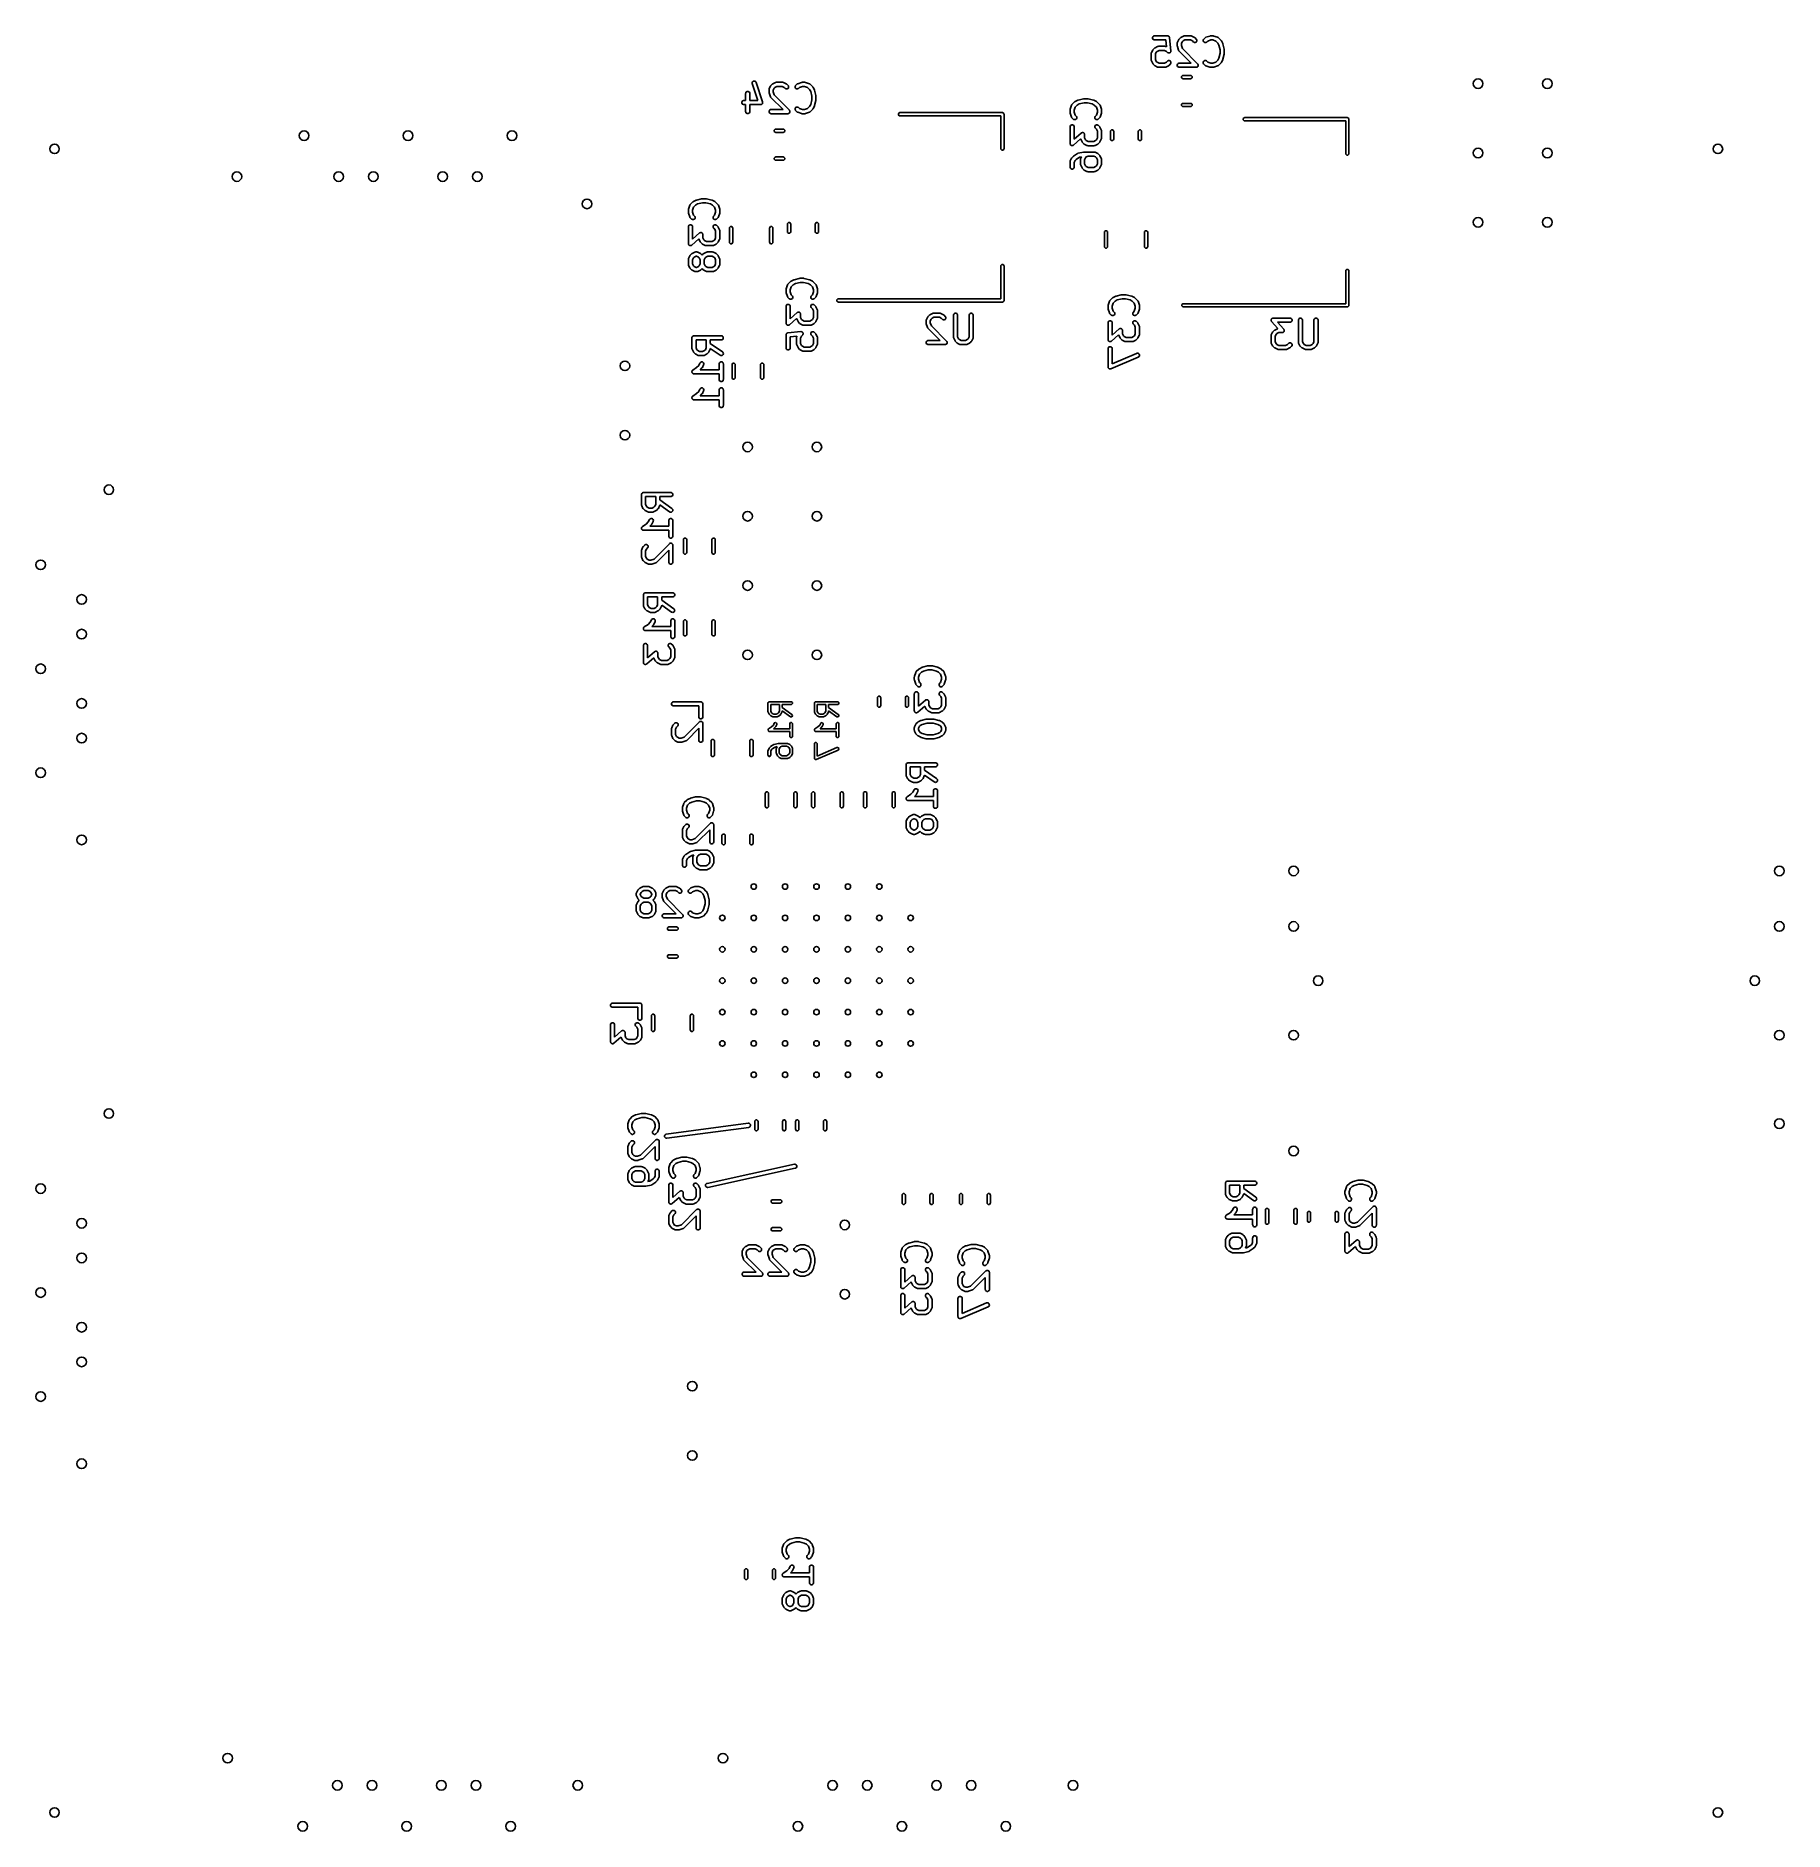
# Model space of a CAD drawing. Extents: x 2.52 to 5.05, y -5.23 to -2.64.
import ezdxf

# ---------------------------------------------------------------- set-up
doc = ezdxf.new("R2010")
doc.units = 0
doc.header["$MEASUREMENT"] = 0
doc.layers.add('BLACK', color=7, linetype='CONTINUOUS')

msp = doc.modelspace()

# ---------------------------------------------------------------- linework, layer by layer
at = {"layer": 'BLACK', "linetype": 'CONTINUOUS'}
for p, q in [((4.1343, -2.6394), (4.1348, -2.6383)), ((4.1343, -2.6405), (4.1343, -2.6394)), ((4.1348, -2.6416), (4.1343, -2.6405)), ((4.1348, -2.6383), (4.1356, -2.6375)), ((4.1356, -2.6424), (4.1348, -2.6416)), ((4.1356, -2.6375), (4.1367, -2.6371)), ((4.1367, -2.6371), (4.1372, -2.637)), ((4.1372, -2.637), (4.156, -2.637)), ((4.156, -2.637), (4.1562, -2.637)), ((4.1562, -2.637), (4.1563, -2.637)), ((4.1563, -2.637), (4.1563, -2.637)), ((4.1563, -2.637), (4.1566, -2.6371)), ((4.1566, -2.6371), (4.157, -2.6372)), ((4.157, -2.6372), (4.1574, -2.6373)), ((4.1574, -2.6373), (4.1575, -2.6374)), ((4.1575, -2.6374), (4.1576, -2.6375)), ((4.1576, -2.6375), (4.1579, -2.6378)), ((4.1579, -2.6378), (4.1583, -2.6381)), ((4.1583, -2.6381), (4.1583, -2.6382)), ((4.1583, -2.6382), (4.1584, -2.6383)), ((4.1584, -2.6383), (4.1586, -2.6387)), ((4.1586, -2.6387), (4.1588, -2.6391)), ((4.1588, -2.6391), (4.1588, -2.6393)), ((4.1588, -2.6393), (4.1589, -2.6394)), ((4.1589, -2.6394), (4.1589, -2.6394)), ((4.1589, -2.6394), (4.1589, -2.6397)), ((4.1589, -2.6397), (4.1608, -2.6584)), ((4.1725, -2.6418), (4.1726, -2.6416)), ((4.1726, -2.6416), (4.1745, -2.6397)), ((4.1745, -2.6397), (4.1747, -2.6396)), ((4.1747, -2.6396), (4.1748, -2.6395)), ((4.1748, -2.6395), (4.1749, -2.6394)), ((4.1749, -2.6394), (4.175, -2.6394)), ((4.175, -2.6393), (4.1753, -2.6392)), ((4.175, -2.6394), (4.175, -2.6393)), ((4.1753, -2.6392), (4.179, -2.6373)), ((4.179, -2.6373), (4.1796, -2.6371)), ((4.1796, -2.6371), (4.1797, -2.6371)), ((4.1797, -2.6371), (4.1798, -2.6371)), ((4.1798, -2.6371), (4.1804, -2.637)), ((4.1804, -2.637), (4.1897, -2.637)), ((4.1897, -2.637), (4.1903, -2.6371)), ((4.1903, -2.6371), (4.1904, -2.6371)), ((4.1904, -2.6371), (4.1905, -2.6371)), ((4.1905, -2.6371), (4.191, -2.6373)), ((4.191, -2.6373), (4.1948, -2.6392)), ((4.1948, -2.6392), (4.195, -2.6393)), ((4.195, -2.6393), (4.1951, -2.6394)), ((4.1951, -2.6394), (4.1952, -2.6394)), ((4.1952, -2.6394), (4.1953, -2.6395)), ((4.1953, -2.6395), (4.1953, -2.6396)), ((4.1953, -2.6396), (4.1956, -2.6397)), ((4.1956, -2.6397), (4.1974, -2.6416)), ((4.1974, -2.6416), (4.1978, -2.6421)), ((4.2079, -2.6421), (4.2083, -2.6416)), ((4.2083, -2.6416), (4.2101, -2.6397)), ((4.2101, -2.6397), (4.2106, -2.6394)), ((4.2106, -2.6394), (4.2107, -2.6393)), ((4.2107, -2.6393), (4.2108, -2.6393)), ((4.2108, -2.6393), (4.2113, -2.639)), ((4.2113, -2.639), (4.2169, -2.6372)), ((4.2169, -2.6372), (4.2172, -2.6371)), ((4.2172, -2.6371), (4.2173, -2.6371)), ((4.2173, -2.6371), (4.2174, -2.637)), ((4.2174, -2.637), (4.2175, -2.637)), ((4.2175, -2.637), (4.2176, -2.637)), ((4.2176, -2.637), (4.2178, -2.637)), ((4.2178, -2.637), (4.2216, -2.637)), ((4.2216, -2.637), (4.2219, -2.637)), ((4.2219, -2.637), (4.222, -2.637)), ((4.222, -2.637), (4.2221, -2.637)), ((4.2221, -2.637), (4.2222, -2.6371)), ((4.2222, -2.6371), (4.2222, -2.6371)), ((4.2222, -2.6371), (4.2225, -2.6372)), ((4.2225, -2.6372), (4.2282, -2.639)), ((4.2282, -2.639), (4.2287, -2.6393)), ((4.2287, -2.6393), (4.2288, -2.6393)), ((4.2288, -2.6393), (4.2289, -2.6394)), ((4.2289, -2.6394), (4.2293, -2.6397)), ((4.2293, -2.6397), (4.2331, -2.6435)), ((4.1324, -2.6625), (4.1325, -2.6619)), ((4.1324, -2.6718), (4.1324, -2.6625)), ((4.1325, -2.6617), (4.1327, -2.6611)), ((4.1325, -2.6618), (4.1325, -2.6617)), ((4.1325, -2.6619), (4.1325, -2.6618)), ((4.1327, -2.6611), (4.1346, -2.6574)), ((4.1346, -2.6574), (4.1347, -2.6571)), ((4.1347, -2.6571), (4.1348, -2.6571)), ((4.1348, -2.657), (4.1349, -2.6569)), ((4.1348, -2.6571), (4.1348, -2.657)), ((4.1349, -2.6569), (4.135, -2.6568)), ((4.135, -2.6568), (4.1351, -2.6566)), ((4.1351, -2.6566), (4.137, -2.6547)), ((4.1367, -2.6428), (4.1356, -2.6424)), ((4.1372, -2.6429), (4.1367, -2.6428)), ((4.137, -2.6547), (4.1372, -2.6546)), ((4.1533, -2.6429), (4.1372, -2.6429)), ((4.1372, -2.6546), (4.1373, -2.6545)), ((4.1373, -2.6545), (4.1374, -2.6544)), ((4.1374, -2.6544), (4.1375, -2.6544)), ((4.1375, -2.6543), (4.1378, -2.6542)), ((4.1375, -2.6544), (4.1375, -2.6543)), ((4.1378, -2.6542), (4.1415, -2.6523)), ((4.1397, -2.6605), (4.1383, -2.6631)), ((4.1383, -2.6631), (4.1383, -2.6711)), ((4.1409, -2.6593), (4.1397, -2.6605)), ((4.1436, -2.6579), (4.1409, -2.6593)), ((4.1415, -2.6523), (4.1421, -2.6521)), ((4.1421, -2.6521), (4.1422, -2.6521)), ((4.1422, -2.6521), (4.1423, -2.6521)), ((4.1423, -2.6521), (4.1429, -2.652)), ((4.1429, -2.652), (4.1522, -2.652)), ((4.1515, -2.6579), (4.1436, -2.6579)), ((4.1542, -2.6593), (4.1515, -2.6579)), ((4.1522, -2.652), (4.1528, -2.6521)), ((4.1528, -2.6521), (4.1529, -2.6521)), ((4.1529, -2.6521), (4.153, -2.6521)), ((4.153, -2.6521), (4.1536, -2.6523)), ((4.1543, -2.6527), (4.1533, -2.6429)), ((4.1536, -2.6523), (4.1543, -2.6527)), ((4.1558, -2.6608), (4.1542, -2.6593)), ((4.1562, -2.6612), (4.1558, -2.6608)), ((4.1564, -2.6612), (4.1562, -2.6612)), ((4.1565, -2.6613), (4.1564, -2.6612)), ((4.1569, -2.6614), (4.1565, -2.6613)), ((4.1573, -2.6616), (4.1569, -2.6614)), ((4.1574, -2.6616), (4.1573, -2.6616)), ((4.1576, -2.6616), (4.1574, -2.6616)), ((4.158, -2.6616), (4.1576, -2.6616)), ((4.1584, -2.6616), (4.158, -2.6616)), ((4.1586, -2.6615), (4.1584, -2.6616)), ((4.1587, -2.6615), (4.1586, -2.6615)), ((4.1591, -2.6613), (4.1587, -2.6615)), ((4.1595, -2.6612), (4.1591, -2.6613)), ((4.1596, -2.6611), (4.1595, -2.6612)), ((4.1597, -2.661), (4.1596, -2.6611)), ((4.16, -2.6606), (4.1597, -2.661)), ((4.1603, -2.6603), (4.16, -2.6606)), ((4.1604, -2.6602), (4.1603, -2.6603)), ((4.1605, -2.6601), (4.1604, -2.6602)), ((4.1606, -2.6597), (4.1605, -2.6601)), ((4.1608, -2.6593), (4.1606, -2.6597)), ((4.1608, -2.6584), (4.1608, -2.659)), ((4.1608, -2.659), (4.1608, -2.6591)), ((4.1608, -2.6591), (4.1608, -2.6593)), ((4.1699, -2.6475), (4.17, -2.6469)), ((4.1699, -2.6512), (4.1699, -2.6475)), ((4.1699, -2.6515), (4.1699, -2.6512)), ((4.1699, -2.6516), (4.1699, -2.6515)), ((4.1699, -2.6517), (4.1699, -2.6516)), ((4.17, -2.6518), (4.1699, -2.6517)), ((4.17, -2.6467), (4.1702, -2.6461)), ((4.17, -2.6468), (4.17, -2.6467)), ((4.17, -2.6469), (4.17, -2.6468)), ((4.17, -2.6519), (4.17, -2.6518)), ((4.1701, -2.6521), (4.17, -2.6519)), ((4.1719, -2.6578), (4.1701, -2.6521)), ((4.1702, -2.6461), (4.1721, -2.6424)), ((4.1722, -2.6583), (4.1719, -2.6578)), ((4.1721, -2.6424), (4.1722, -2.6421)), ((4.1722, -2.6421), (4.1723, -2.6421)), ((4.1722, -2.6584), (4.1722, -2.6583)), ((4.1723, -2.6585), (4.1722, -2.6584)), ((4.1723, -2.642), (4.1724, -2.6419)), ((4.1723, -2.6421), (4.1723, -2.642)), ((4.1726, -2.6589), (4.1723, -2.6585)), ((4.1724, -2.6419), (4.1725, -2.6418)), ((4.1901, -2.6764), (4.1726, -2.6589)), ((4.1772, -2.6455), (4.1758, -2.6481)), ((4.1758, -2.6481), (4.1758, -2.6507)), ((4.1758, -2.6507), (4.1773, -2.6552)), ((4.1784, -2.6443), (4.1772, -2.6455)), ((4.1773, -2.6552), (4.1993, -2.6772)), ((4.181, -2.6429), (4.1784, -2.6443)), ((4.189, -2.6429), (4.181, -2.6429)), ((4.1917, -2.6443), (4.189, -2.6429)), ((4.1933, -2.6458), (4.1917, -2.6443)), ((4.1937, -2.6462), (4.1933, -2.6458)), ((4.1948, -2.6466), (4.1937, -2.6462)), ((4.1959, -2.6466), (4.1948, -2.6466)), ((4.197, -2.6462), (4.1959, -2.6466)), ((4.1978, -2.6453), (4.197, -2.6462)), ((4.1978, -2.6421), (4.1982, -2.6431)), ((4.1982, -2.6443), (4.1978, -2.6453)), ((4.1982, -2.6431), (4.1982, -2.6443)), ((4.2075, -2.6431), (4.2079, -2.6421)), ((4.2075, -2.6443), (4.2075, -2.6431)), ((4.2079, -2.6453), (4.2075, -2.6443)), ((4.2087, -2.6462), (4.2079, -2.6453)), ((4.2098, -2.6466), (4.2087, -2.6462)), ((4.2109, -2.6466), (4.2098, -2.6466)), ((4.212, -2.6462), (4.2109, -2.6466)), ((4.2124, -2.6458), (4.212, -2.6462)), ((4.2138, -2.6444), (4.2124, -2.6458)), ((4.2183, -2.6429), (4.2138, -2.6444)), ((4.2211, -2.6429), (4.2183, -2.6429)), ((4.2256, -2.6444), (4.2211, -2.6429)), ((4.2285, -2.6473), (4.2256, -2.6444)), ((4.2301, -2.6504), (4.2285, -2.6473)), ((4.2318, -2.6572), (4.2301, -2.6504)), ((4.2301, -2.6689), (4.2318, -2.6621)), ((4.2318, -2.6621), (4.2318, -2.6572)), ((4.2331, -2.6435), (4.2332, -2.6437)), ((4.2332, -2.6437), (4.2333, -2.6438)), ((4.2333, -2.6438), (4.2334, -2.6439)), ((4.2334, -2.6439), (4.2334, -2.6439)), ((4.2334, -2.6439), (4.2335, -2.644)), ((4.2335, -2.644), (4.2336, -2.6443)), ((4.2336, -2.6443), (4.2355, -2.648)), ((4.2355, -2.648), (4.2355, -2.648)), ((4.2355, -2.648), (4.2355, -2.6481)), ((4.2355, -2.6481), (4.2356, -2.6483)), ((4.2356, -2.6483), (4.2357, -2.6485)), ((4.2357, -2.6485), (4.2357, -2.6486)), ((4.2357, -2.6486), (4.2357, -2.6486)), ((4.2357, -2.6486), (4.2376, -2.6561)), ((4.2376, -2.6632), (4.2357, -2.6707)), ((4.2376, -2.6561), (4.2376, -2.6562)), ((4.2376, -2.6562), (4.2376, -2.6563)), ((4.2376, -2.6563), (4.2376, -2.6565)), ((4.2376, -2.6565), (4.2377, -2.6567)), ((4.2377, -2.6626), (4.2376, -2.6628)), ((4.2376, -2.6628), (4.2376, -2.663)), ((4.2376, -2.663), (4.2376, -2.6631)), ((4.2376, -2.6631), (4.2376, -2.6632)), ((4.2377, -2.6567), (4.2377, -2.6567)), ((4.2377, -2.6567), (4.2377, -2.6568)), ((4.2377, -2.6568), (4.2377, -2.6625)), ((4.2377, -2.6625), (4.2377, -2.6626)), ((4.2377, -2.6626), (4.2377, -2.6626)), ((4.1325, -2.6724), (4.1324, -2.6718)), ((4.1325, -2.6725), (4.1325, -2.6724)), ((4.1325, -2.6726), (4.1325, -2.6725)), ((4.1327, -2.6731), (4.1325, -2.6726)), ((4.1346, -2.6769), (4.1327, -2.6731)), ((4.1347, -2.6771), (4.1346, -2.6769)), ((4.1348, -2.6772), (4.1347, -2.6771)), ((4.1348, -2.6773), (4.1348, -2.6772)), ((4.1349, -2.6774), (4.1348, -2.6773)), ((4.135, -2.6774), (4.1349, -2.6774)), ((4.1351, -2.6777), (4.135, -2.6774)), ((4.137, -2.6795), (4.1351, -2.6777)), ((4.1372, -2.6797), (4.137, -2.6795)), ((4.1373, -2.6798), (4.1372, -2.6797)), ((4.1374, -2.6798), (4.1373, -2.6798)), ((4.1375, -2.6799), (4.1374, -2.6798)), ((4.1378, -2.6801), (4.1375, -2.6799)), ((4.1375, -2.6799), (4.1375, -2.6799)), ((4.1415, -2.682), (4.1378, -2.6801)), ((4.1383, -2.6711), (4.1397, -2.6738)), ((4.1397, -2.6738), (4.1409, -2.675)), ((4.1409, -2.675), (4.1436, -2.6764)), ((4.1421, -2.6822), (4.1415, -2.682)), ((4.1422, -2.6822), (4.1421, -2.6822)), ((4.1423, -2.6822), (4.1422, -2.6822)), ((4.1429, -2.6823), (4.1423, -2.6822)), ((4.1522, -2.6823), (4.1429, -2.6823)), ((4.1436, -2.6764), (4.1515, -2.6764)), ((4.1515, -2.6764), (4.1542, -2.675)), ((4.1528, -2.6822), (4.1522, -2.6823)), ((4.1529, -2.6822), (4.1528, -2.6822)), ((4.153, -2.6822), (4.1529, -2.6822)), ((4.1536, -2.682), (4.153, -2.6822)), ((4.1573, -2.6801), (4.1536, -2.682)), ((4.1542, -2.675), (4.1558, -2.6735)), ((4.1558, -2.6735), (4.1562, -2.6731)), ((4.1562, -2.6731), (4.1573, -2.6727)), ((4.1573, -2.6727), (4.1584, -2.6727)), ((4.1575, -2.6799), (4.1573, -2.6801)), ((4.1576, -2.6799), (4.1575, -2.6799)), ((4.1577, -2.6798), (4.1576, -2.6799)), ((4.1578, -2.6798), (4.1577, -2.6798)), ((4.1581, -2.6795), (4.1578, -2.6797)), ((4.1578, -2.6797), (4.1578, -2.6798)), ((4.1599, -2.6777), (4.1581, -2.6795)), ((4.1584, -2.6727), (4.1595, -2.6731)), ((4.1595, -2.6731), (4.1603, -2.6739)), ((4.1603, -2.6772), (4.1599, -2.6777)), ((4.1603, -2.6739), (4.1608, -2.675)), ((4.1608, -2.6762), (4.1603, -2.6772)), ((4.1608, -2.675), (4.1608, -2.6762)), ((4.17, -2.6787), (4.1704, -2.6777)), ((4.17, -2.6799), (4.17, -2.6787)), ((4.1704, -2.681), (4.17, -2.6799)), ((4.1704, -2.6777), (4.1712, -2.6769)), ((4.1712, -2.6818), (4.1704, -2.681)), ((4.1712, -2.6769), (4.1723, -2.6764)), ((4.1723, -2.6822), (4.1712, -2.6818)), ((4.1723, -2.6764), (4.1729, -2.6764)), ((4.1729, -2.6823), (4.1723, -2.6822)), ((4.1729, -2.6764), (4.1901, -2.6764)), ((4.1972, -2.6823), (4.1729, -2.6823)), ((4.1978, -2.6822), (4.1972, -2.6823)), ((4.1981, -2.6821), (4.1978, -2.6822)), ((4.1989, -2.6818), (4.1981, -2.6821)), ((4.1997, -2.681), (4.1989, -2.6818)), ((4.1993, -2.6772), (4.1997, -2.6777)), ((4.1997, -2.6777), (4.2001, -2.6787)), ((4.2001, -2.6799), (4.1997, -2.681)), ((4.2001, -2.6787), (4.2001, -2.6799)), ((4.2075, -2.675), (4.2079, -2.6739)), ((4.2075, -2.6762), (4.2075, -2.675)), ((4.2079, -2.6772), (4.2075, -2.6762)), ((4.2079, -2.6739), (4.2087, -2.6731)), ((4.2083, -2.6777), (4.2079, -2.6772)), ((4.2101, -2.6795), (4.2083, -2.6777)), ((4.2087, -2.6731), (4.2098, -2.6727)), ((4.2098, -2.6727), (4.2109, -2.6727)), ((4.2106, -2.6799), (4.2101, -2.6795)), ((4.2107, -2.6799), (4.2106, -2.6799)), ((4.2108, -2.68), (4.2107, -2.6799)), ((4.2113, -2.6803), (4.2108, -2.68)), ((4.2109, -2.6727), (4.212, -2.6731)), ((4.2169, -2.6821), (4.2113, -2.6803)), ((4.212, -2.6731), (4.2124, -2.6735)), ((4.2124, -2.6735), (4.2138, -2.6749)), ((4.2138, -2.6749), (4.2183, -2.6764)), ((4.2172, -2.6822), (4.2169, -2.6821)), ((4.2173, -2.6822), (4.2172, -2.6822)), ((4.2174, -2.6822), (4.2173, -2.6822)), ((4.2175, -2.6823), (4.2174, -2.6822)), ((4.2176, -2.6822), (4.2175, -2.6823)), ((4.2178, -2.6823), (4.2176, -2.6822)), ((4.2216, -2.6823), (4.2178, -2.6823)), ((4.2183, -2.6764), (4.2211, -2.6764)), ((4.2211, -2.6764), (4.2256, -2.6749)), ((4.2219, -2.6822), (4.2216, -2.6823)), ((4.222, -2.6823), (4.2219, -2.6822)), ((4.2221, -2.6822), (4.222, -2.6823)), ((4.2222, -2.6822), (4.2221, -2.6822)), ((4.2225, -2.6821), (4.2222, -2.6822)), ((4.2222, -2.6822), (4.2222, -2.6822)), ((4.2282, -2.6803), (4.2225, -2.6821)), ((4.2256, -2.6749), (4.2285, -2.672)), ((4.2287, -2.68), (4.2282, -2.6803)), ((4.2285, -2.672), (4.2301, -2.6689)), ((4.2288, -2.6799), (4.2287, -2.68)), ((4.2289, -2.6799), (4.2288, -2.6799)), ((4.2293, -2.6795), (4.2289, -2.6799)), ((4.2331, -2.6758), (4.2293, -2.6795)), ((4.2332, -2.6756), (4.2331, -2.6758)), ((4.2333, -2.6755), (4.2332, -2.6756)), ((4.2334, -2.6754), (4.2333, -2.6755)), ((4.2335, -2.6753), (4.2334, -2.6753)), ((4.2334, -2.6753), (4.2334, -2.6754)), ((4.2336, -2.675), (4.2335, -2.6753)), ((4.2355, -2.6713), (4.2336, -2.675)), ((4.2356, -2.671), (4.2355, -2.6712)), ((4.2355, -2.6712), (4.2355, -2.6712)), ((4.2355, -2.6712), (4.2355, -2.6713)), ((4.2357, -2.6707), (4.2356, -2.671)), ((4.2357, -2.6707), (4.2357, -2.6707)), ((4.2357, -2.6707), (4.2357, -2.6707)), ((3.5472, -2.7194), (3.5476, -2.7184)), ((3.5476, -2.7184), (3.5484, -2.7176)), ((3.5484, -2.7176), (3.5495, -2.7171)), ((3.5495, -2.7171), (3.5506, -2.7171)), ((3.5506, -2.7171), (3.5517, -2.7176)), ((3.5517, -2.7176), (3.5525, -2.7184)), ((3.5525, -2.7184), (3.553, -2.7194)), ((3.5565, -2.7054), (3.5566, -2.7042)), ((3.5566, -2.7059), (3.5565, -2.7054)), ((3.5566, -2.7042), (3.5571, -2.7032)), ((3.5647, -2.7302), (3.5566, -2.7059)), ((3.5571, -2.7032), (3.558, -2.7024)), ((3.558, -2.7024), (3.5591, -2.7021)), ((3.5591, -2.7021), (3.5602, -2.7022)), ((3.5602, -2.7022), (3.5613, -2.7027)), ((3.5613, -2.7027), (3.562, -2.7035)), ((3.562, -2.7035), (3.5622, -2.7041)), ((3.5622, -2.7041), (3.5716, -2.7322)), ((3.5809, -2.7138), (3.581, -2.7137)), ((3.5809, -2.7144), (3.5809, -2.7138)), ((3.5809, -2.7181), (3.5809, -2.7144)), ((3.5809, -2.7184), (3.5809, -2.7181)), ((3.5809, -2.7185), (3.5809, -2.7184)), ((3.5809, -2.7186), (3.5809, -2.7185)), ((3.5809, -2.7187), (3.5809, -2.7186)), ((3.5809, -2.7188), (3.5809, -2.7187)), ((3.581, -2.7191), (3.5809, -2.7188)), ((3.581, -2.7136), (3.5812, -2.7131)), ((3.581, -2.7137), (3.581, -2.7136)), ((3.5829, -2.7247), (3.581, -2.7191)), ((3.5812, -2.7131), (3.583, -2.7093)), ((3.583, -2.7093), (3.5832, -2.7091)), ((3.5832, -2.709), (3.5833, -2.7089)), ((3.5832, -2.7091), (3.5832, -2.709)), ((3.5833, -2.7089), (3.5834, -2.7088)), ((3.5834, -2.7088), (3.5836, -2.7085)), ((3.5834, -2.7088), (3.5834, -2.7088)), ((3.5836, -2.7085), (3.5855, -2.7067)), ((3.5855, -2.7067), (3.5857, -2.7065)), ((3.5857, -2.7065), (3.5858, -2.7064)), ((3.5858, -2.7064), (3.5859, -2.7063)), ((3.5858, -2.7064), (3.5858, -2.7064)), ((3.5859, -2.7063), (3.586, -2.7063)), ((3.586, -2.7063), (3.5862, -2.7061)), ((3.5862, -2.7061), (3.59, -2.7042)), ((3.5881, -2.7124), (3.5868, -2.7151)), ((3.5868, -2.7151), (3.5868, -2.7177)), ((3.5868, -2.7177), (3.5883, -2.7222)), ((3.5893, -2.7112), (3.5881, -2.7124)), ((3.592, -2.7098), (3.5893, -2.7112)), ((3.59, -2.7042), (3.5905, -2.704)), ((3.5905, -2.704), (3.5906, -2.704)), ((3.5906, -2.704), (3.5907, -2.704)), ((3.5907, -2.704), (3.5913, -2.7039)), ((3.5913, -2.7039), (3.6007, -2.7039)), ((3.6, -2.7098), (3.592, -2.7098)), ((3.6027, -2.7112), (3.6, -2.7098)), ((3.6007, -2.7039), (3.6013, -2.704)), ((3.6013, -2.704), (3.6014, -2.704)), ((3.6014, -2.704), (3.6015, -2.704)), ((3.6015, -2.704), (3.602, -2.7042)), ((3.602, -2.7042), (3.6058, -2.7061)), ((3.6042, -2.7127), (3.6027, -2.7112)), ((3.6047, -2.7131), (3.6042, -2.7127)), ((3.6057, -2.7135), (3.6047, -2.7131)), ((3.6069, -2.7135), (3.6057, -2.7135)), ((3.6058, -2.7061), (3.606, -2.7063)), ((3.606, -2.7063), (3.6061, -2.7063)), ((3.6061, -2.7063), (3.6062, -2.7064)), ((3.6062, -2.7064), (3.6062, -2.7064)), ((3.6062, -2.7064), (3.6063, -2.7065)), ((3.6063, -2.7065), (3.6065, -2.7067)), ((3.6065, -2.7067), (3.6084, -2.7085)), ((3.608, -2.7131), (3.6069, -2.7135)), ((3.6088, -2.7123), (3.608, -2.7131)), ((3.6084, -2.7085), (3.6088, -2.709)), ((3.6088, -2.709), (3.6092, -2.7101)), ((3.6092, -2.7112), (3.6088, -2.7123)), ((3.6092, -2.7101), (3.6092, -2.7112)), ((3.6184, -2.7101), (3.6189, -2.709)), ((3.6184, -2.7112), (3.6184, -2.7101)), ((3.6189, -2.7123), (3.6184, -2.7112)), ((3.6189, -2.709), (3.6192, -2.7085)), ((3.6197, -2.7131), (3.6189, -2.7123)), ((3.6192, -2.7085), (3.6211, -2.7067)), ((3.6207, -2.7135), (3.6197, -2.7131)), ((3.6219, -2.7135), (3.6207, -2.7135)), ((3.6211, -2.7067), (3.6215, -2.7063)), ((3.6215, -2.7063), (3.6216, -2.7063)), ((3.6216, -2.7063), (3.6217, -2.7062)), ((3.6217, -2.7062), (3.6223, -2.706)), ((3.6229, -2.7131), (3.6219, -2.7135)), ((3.6223, -2.706), (3.6279, -2.7041)), ((3.6234, -2.7127), (3.6229, -2.7131)), ((3.6248, -2.7113), (3.6234, -2.7127)), ((3.6293, -2.7098), (3.6248, -2.7113)), ((3.6279, -2.7041), (3.6282, -2.704)), ((3.6282, -2.704), (3.6282, -2.704)), ((3.6282, -2.704), (3.6283, -2.704)), ((3.6283, -2.704), (3.6284, -2.704)), ((3.6284, -2.704), (3.6285, -2.704)), ((3.6285, -2.704), (3.6288, -2.7039)), ((3.6288, -2.7039), (3.6326, -2.7039)), ((3.6321, -2.7098), (3.6293, -2.7098)), ((3.6366, -2.7113), (3.6321, -2.7098)), ((3.6326, -2.7039), (3.6328, -2.704)), ((3.6328, -2.704), (3.6329, -2.704)), ((3.6329, -2.704), (3.633, -2.704)), ((3.633, -2.704), (3.6331, -2.704)), ((3.6331, -2.704), (3.6332, -2.704)), ((3.6332, -2.704), (3.6335, -2.7041)), ((3.6335, -2.7041), (3.6391, -2.706)), ((3.6395, -2.7143), (3.6366, -2.7113)), ((3.6391, -2.706), (3.6396, -2.7062)), ((3.641, -2.7173), (3.6395, -2.7143)), ((3.6396, -2.7062), (3.6397, -2.7063)), ((3.6397, -2.7063), (3.6398, -2.7063)), ((3.6398, -2.7063), (3.6403, -2.7067)), ((3.6403, -2.7067), (3.644, -2.7104)), ((3.6427, -2.7241), (3.641, -2.7173)), ((3.644, -2.7104), (3.6442, -2.7106)), ((3.6442, -2.7106), (3.6443, -2.7107)), ((3.6443, -2.7107), (3.6443, -2.7108)), ((3.6443, -2.7108), (3.6444, -2.7109)), ((3.6444, -2.7109), (3.6444, -2.7109)), ((3.6444, -2.7109), (3.6446, -2.7112)), ((3.6446, -2.7112), (3.6464, -2.7149)), ((3.6464, -2.7149), (3.6465, -2.715)), ((3.6465, -2.715), (3.6465, -2.715)), ((3.6465, -2.715), (3.6466, -2.7152)), ((3.6466, -2.7152), (3.6467, -2.7155)), ((3.6467, -2.7155), (3.6467, -2.7155)), ((3.6467, -2.7155), (3.6467, -2.7155)), ((3.6467, -2.7155), (3.6485, -2.723)), ((4.176, -2.6956), (4.1773, -2.6943)), ((4.176, -2.6974), (4.176, -2.6956)), ((4.1773, -2.6986), (4.176, -2.6974)), ((4.1773, -2.6943), (4.1782, -2.6941)), ((4.1782, -2.6988), (4.1773, -2.6986)), ((4.1782, -2.6941), (4.1893, -2.6941)), ((4.1893, -2.6988), (4.1782, -2.6988)), ((4.1893, -2.6941), (4.1902, -2.6943)), ((4.1902, -2.6986), (4.1893, -2.6988)), ((4.1902, -2.6943), (4.1914, -2.6956)), ((4.1914, -2.6974), (4.1902, -2.6986)), ((4.1914, -2.6956), (4.1914, -2.6974)), ((3.5415, -2.7326), (3.542, -2.7315)), ((3.5415, -2.7337), (3.5415, -2.7326)), ((3.542, -2.7348), (3.5415, -2.7337)), ((3.542, -2.7315), (3.5428, -2.7307)), ((3.5428, -2.7356), (3.542, -2.7348)), ((3.5428, -2.7307), (3.5439, -2.7302)), ((3.5439, -2.736), (3.5428, -2.7356)), ((3.5439, -2.7302), (3.5444, -2.7302)), ((3.5444, -2.7361), (3.5439, -2.736)), ((3.5444, -2.7302), (3.5471, -2.7302)), ((3.5471, -2.7361), (3.5444, -2.7361)), ((3.5471, -2.72), (3.5472, -2.7194)), ((3.5471, -2.7302), (3.5471, -2.72)), ((3.5471, -2.7463), (3.5471, -2.7361)), ((3.553, -2.7194), (3.553, -2.72)), ((3.553, -2.72), (3.553, -2.7302)), ((3.553, -2.7302), (3.5647, -2.7302)), ((3.5688, -2.7361), (3.553, -2.7361)), ((3.553, -2.7361), (3.553, -2.7463)), ((3.5691, -2.7361), (3.5688, -2.7361)), ((3.5692, -2.7361), (3.5691, -2.7361)), ((3.5694, -2.736), (3.5692, -2.736)), ((3.5692, -2.736), (3.5692, -2.7361)), ((3.5698, -2.7358), (3.5694, -2.736)), ((3.5703, -2.7357), (3.5698, -2.7358)), ((3.5704, -2.7356), (3.5703, -2.7357)), ((3.5705, -2.7356), (3.5704, -2.7356)), ((3.5708, -2.7352), (3.5705, -2.7356)), ((3.5711, -2.7349), (3.5708, -2.7352)), ((3.5712, -2.7348), (3.5711, -2.7349)), ((3.5713, -2.7348), (3.5712, -2.7348)), ((3.5715, -2.7343), (3.5713, -2.7348)), ((3.5717, -2.7339), (3.5715, -2.7343)), ((3.5716, -2.7322), (3.5717, -2.7325)), ((3.5717, -2.7325), (3.5717, -2.7326)), ((3.5717, -2.7326), (3.5717, -2.7326)), ((3.5717, -2.7326), (3.5717, -2.7328)), ((3.5717, -2.7328), (3.5717, -2.7332)), ((3.5717, -2.7332), (3.5717, -2.7337)), ((3.5717, -2.7337), (3.5717, -2.7338)), ((3.5717, -2.7338), (3.5717, -2.7339)), ((3.5809, -2.7457), (3.5814, -2.7446)), ((3.5814, -2.7446), (3.5822, -2.7438)), ((3.5822, -2.7438), (3.5832, -2.7434)), ((3.5831, -2.7252), (3.5829, -2.7247)), ((3.5832, -2.7253), (3.5831, -2.7252)), ((3.5832, -2.7254), (3.5832, -2.7253)), ((3.5836, -2.7258), (3.5832, -2.7254)), ((3.5832, -2.7434), (3.5838, -2.7433)), ((3.6011, -2.7433), (3.5836, -2.7258)), ((3.5838, -2.7433), (3.6011, -2.7433)), ((3.5883, -2.7222), (3.6103, -2.7442)), ((3.6103, -2.7442), (3.6106, -2.7446)), ((3.6106, -2.7446), (3.6111, -2.7457)), ((3.6184, -2.7419), (3.6189, -2.7409)), ((3.6184, -2.7431), (3.6184, -2.7419)), ((3.6189, -2.7441), (3.6184, -2.7431)), ((3.6189, -2.7409), (3.6197, -2.74)), ((3.6192, -2.7446), (3.6189, -2.7441)), ((3.6211, -2.7465), (3.6192, -2.7446)), ((3.6197, -2.74), (3.6207, -2.7396)), ((3.6207, -2.7396), (3.6219, -2.7396)), ((3.6219, -2.7396), (3.6229, -2.74)), ((3.6229, -2.74), (3.6234, -2.7404)), ((3.6234, -2.7404), (3.6248, -2.7418)), ((3.6248, -2.7418), (3.6293, -2.7433)), ((3.6293, -2.7433), (3.6321, -2.7433)), ((3.6321, -2.7433), (3.6366, -2.7418)), ((3.6366, -2.7418), (3.6395, -2.7389)), ((3.6395, -2.7389), (3.641, -2.7358)), ((3.644, -2.7427), (3.6403, -2.7465)), ((3.641, -2.7358), (3.6427, -2.729)), ((3.6427, -2.729), (3.6427, -2.7241)), ((3.6442, -2.7425), (3.644, -2.7427)), ((3.6443, -2.7424), (3.6442, -2.7425)), ((3.6444, -2.7423), (3.6443, -2.7423)), ((3.6443, -2.7423), (3.6443, -2.7424)), ((3.6446, -2.7419), (3.6444, -2.7422)), ((3.6444, -2.7422), (3.6444, -2.7423)), ((3.6464, -2.7382), (3.6446, -2.7419)), ((3.6465, -2.7382), (3.6464, -2.7382)), ((3.6466, -2.7379), (3.6465, -2.7381)), ((3.6465, -2.7381), (3.6465, -2.7382)), ((3.6467, -2.7377), (3.6466, -2.7379)), ((3.6485, -2.7301), (3.6467, -2.7376)), ((3.6467, -2.7376), (3.6467, -2.7376)), ((3.6467, -2.7376), (3.6467, -2.7377)), ((3.6485, -2.723), (3.6486, -2.7231)), ((3.6486, -2.73), (3.6485, -2.7301)), ((3.6486, -2.7231), (3.6486, -2.7232)), ((3.6486, -2.7232), (3.6486, -2.7234)), ((3.6486, -2.7234), (3.6486, -2.7236)), ((3.6486, -2.7236), (3.6486, -2.7237)), ((3.6486, -2.7237), (3.6486, -2.7238)), ((3.6486, -2.7238), (3.6486, -2.7294)), ((3.6486, -2.7294), (3.6486, -2.7295)), ((3.6486, -2.7295), (3.6486, -2.7295)), ((3.6486, -2.7295), (3.6486, -2.7297)), ((3.6486, -2.7297), (3.6486, -2.73)), ((3.6486, -2.73), (3.6486, -2.73)), ((4.0153, -2.7431), (4.0154, -2.743)), ((4.0153, -2.7432), (4.0153, -2.7431)), ((4.0153, -2.7433), (4.0153, -2.7432)), ((4.0153, -2.7434), (4.0153, -2.7433)), ((4.0153, -2.7437), (4.0153, -2.7434)), ((4.0153, -2.7474), (4.0153, -2.7437)), ((4.0154, -2.7427), (4.0173, -2.7371)), ((4.0154, -2.743), (4.0154, -2.7427)), ((4.0173, -2.7371), (4.0175, -2.7366)), ((4.0175, -2.7366), (4.0176, -2.7365)), ((4.0176, -2.7365), (4.0177, -2.7364)), ((4.0177, -2.7364), (4.018, -2.736)), ((4.018, -2.736), (4.0218, -2.7322)), ((4.0227, -2.7396), (4.0212, -2.7441)), ((4.0212, -2.7441), (4.0212, -2.7469)), ((4.0218, -2.7322), (4.022, -2.732)), ((4.022, -2.732), (4.0221, -2.732)), ((4.0221, -2.7319), (4.0222, -2.7318)), ((4.0221, -2.732), (4.0221, -2.7319)), ((4.0222, -2.7318), (4.0223, -2.7318)), ((4.0223, -2.7318), (4.0225, -2.7317)), ((4.0225, -2.7317), (4.0263, -2.7298)), ((4.0256, -2.7367), (4.0227, -2.7396)), ((4.0286, -2.7352), (4.0256, -2.7367)), ((4.0263, -2.7298), (4.0266, -2.7297)), ((4.0263, -2.7298), (4.0263, -2.7298)), ((4.0263, -2.7298), (4.0263, -2.7298)), ((4.0266, -2.7297), (4.0268, -2.7296)), ((4.0268, -2.7296), (4.0269, -2.7296)), ((4.0269, -2.7296), (4.0344, -2.7277)), ((4.0269, -2.7296), (4.0269, -2.7296)), ((4.0355, -2.7335), (4.0286, -2.7352)), ((4.0344, -2.7277), (4.0345, -2.7277)), ((4.0345, -2.7277), (4.0348, -2.7276)), ((4.0345, -2.7277), (4.0345, -2.7277)), ((4.0348, -2.7276), (4.035, -2.7276)), ((4.035, -2.7276), (4.035, -2.7276)), ((4.035, -2.7276), (4.0351, -2.7276)), ((4.0351, -2.7276), (4.0407, -2.7276)), ((4.0404, -2.7335), (4.0355, -2.7335)), ((4.0472, -2.7352), (4.0404, -2.7335)), ((4.0407, -2.7276), (4.0408, -2.7276)), ((4.0408, -2.7276), (4.0409, -2.7276)), ((4.0409, -2.7276), (4.0411, -2.7276)), ((4.0411, -2.7276), (4.0413, -2.7277)), ((4.0413, -2.7277), (4.0414, -2.7277)), ((4.0414, -2.7277), (4.0415, -2.7277)), ((4.0415, -2.7277), (4.0489, -2.7296)), ((4.0502, -2.7367), (4.0472, -2.7352)), ((4.0489, -2.7296), (4.049, -2.7296)), ((4.049, -2.7296), (4.049, -2.7296)), ((4.049, -2.7296), (4.0493, -2.7297)), ((4.0493, -2.7297), (4.0495, -2.7298)), ((4.0495, -2.7298), (4.0495, -2.7298)), ((4.0495, -2.7298), (4.0496, -2.7298)), ((4.0496, -2.7298), (4.0533, -2.7317)), ((4.0532, -2.7396), (4.0502, -2.7367)), ((4.0547, -2.7441), (4.0532, -2.7396)), ((4.0533, -2.7317), (4.0536, -2.7318)), ((4.0536, -2.7318), (4.0536, -2.7318)), ((4.0536, -2.7318), (4.0537, -2.7319)), ((4.0537, -2.7319), (4.0538, -2.732)), ((4.0538, -2.732), (4.0538, -2.732)), ((4.0538, -2.732), (4.0541, -2.7322)), ((4.0541, -2.7322), (4.0578, -2.736)), ((4.0547, -2.7469), (4.0547, -2.7441)), ((4.0578, -2.736), (4.0582, -2.7364)), ((4.0582, -2.7364), (4.0582, -2.7365)), ((4.0582, -2.7365), (4.0583, -2.7366)), ((4.0583, -2.7366), (4.0585, -2.7371)), ((4.0585, -2.7371), (4.0604, -2.7427)), ((4.0604, -2.7427), (4.0605, -2.743)), ((4.0605, -2.743), (4.0605, -2.7431)), ((4.0605, -2.7431), (4.0605, -2.7432)), ((4.0605, -2.7432), (4.0605, -2.7433)), ((4.0605, -2.7433), (4.0605, -2.7434)), ((4.0605, -2.7434), (4.0606, -2.7437)), ((4.0606, -2.7437), (4.0606, -2.7474)), ((4.176, -2.7357), (4.1773, -2.7344)), ((4.176, -2.7375), (4.176, -2.7357)), ((4.1773, -2.7388), (4.176, -2.7375)), ((4.1773, -2.7344), (4.1782, -2.7343)), ((4.1782, -2.739), (4.1773, -2.7388)), ((4.1782, -2.7343), (4.1893, -2.7343)), ((4.1893, -2.739), (4.1782, -2.739)), ((4.1893, -2.7343), (4.1902, -2.7344)), ((4.1902, -2.7388), (4.1893, -2.739)), ((4.1902, -2.7344), (4.1914, -2.7357)), ((4.1914, -2.7375), (4.1902, -2.7388)), ((4.1914, -2.7357), (4.1914, -2.7375)), ((3.5472, -2.7468), (3.5471, -2.7463)), ((3.5476, -2.7479), (3.5472, -2.7468)), ((3.5484, -2.7487), (3.5476, -2.7479)), ((3.5495, -2.7491), (3.5484, -2.7487)), ((3.5506, -2.7491), (3.5495, -2.7491)), ((3.5517, -2.7487), (3.5506, -2.7491)), ((3.5525, -2.7479), (3.5517, -2.7487)), ((3.553, -2.7468), (3.5525, -2.7479)), ((3.553, -2.7463), (3.553, -2.7468)), ((3.5809, -2.7468), (3.5809, -2.7457)), ((3.5814, -2.7479), (3.5809, -2.7468)), ((3.5822, -2.7487), (3.5814, -2.7479)), ((3.5832, -2.7491), (3.5822, -2.7487)), ((3.5838, -2.7492), (3.5832, -2.7491)), ((3.6082, -2.7492), (3.5838, -2.7492)), ((3.6088, -2.7491), (3.6082, -2.7492)), ((3.6091, -2.749), (3.6088, -2.7491)), ((3.6098, -2.7487), (3.6091, -2.749)), ((3.6106, -2.7479), (3.6098, -2.7487)), ((3.6111, -2.7468), (3.6106, -2.7479)), ((3.6111, -2.7457), (3.6111, -2.7468)), ((3.6215, -2.7468), (3.6211, -2.7465)), ((3.6216, -2.7469), (3.6215, -2.7468)), ((3.6217, -2.7469), (3.6216, -2.7469)), ((3.6223, -2.7472), (3.6217, -2.7469)), ((3.6279, -2.7491), (3.6223, -2.7472)), ((3.6282, -2.7491), (3.6279, -2.7491)), ((3.6283, -2.7492), (3.6282, -2.7491)), ((3.6282, -2.7491), (3.6282, -2.7491)), ((3.6284, -2.7492), (3.6283, -2.7492)), ((3.6285, -2.7492), (3.6284, -2.7492)), ((3.6288, -2.7492), (3.6285, -2.7492)), ((3.6326, -2.7492), (3.6288, -2.7492)), ((3.6328, -2.7492), (3.6326, -2.7492)), ((3.6329, -2.7492), (3.6328, -2.7492)), ((3.633, -2.7492), (3.6329, -2.7492)), ((3.6331, -2.7491), (3.633, -2.7492)), ((3.6332, -2.7491), (3.6331, -2.7491)), ((3.6335, -2.7491), (3.6332, -2.7491)), ((3.6391, -2.7472), (3.6335, -2.7491)), ((3.6396, -2.7469), (3.6391, -2.7472)), ((3.6397, -2.7469), (3.6396, -2.7469)), ((3.6398, -2.7468), (3.6397, -2.7469)), ((3.6403, -2.7465), (3.6398, -2.7468)), ((3.7675, -2.7492), (3.7688, -2.7479)), ((3.7675, -2.751), (3.7675, -2.7492)), ((3.7688, -2.7523), (3.7675, -2.751)), ((3.7688, -2.7479), (3.7697, -2.7477)), ((3.7697, -2.7525), (3.7688, -2.7523)), ((3.7697, -2.7477), (3.9177, -2.7477)), ((3.9154, -2.7525), (3.7697, -2.7525)), ((3.9154, -2.7997), (3.9154, -2.7525)), ((3.9177, -2.7477), (3.9186, -2.7479)), ((3.9186, -2.7479), (3.9199, -2.7492)), ((3.9199, -2.7492), (3.9201, -2.7501)), ((3.9201, -2.7501), (3.9201, -2.7997)), ((4.0153, -2.7477), (4.0153, -2.7474)), ((4.0153, -2.7478), (4.0153, -2.7477)), ((4.0153, -2.7479), (4.0153, -2.7478)), ((4.0153, -2.748), (4.0153, -2.7479)), ((4.0154, -2.7481), (4.0153, -2.748)), ((4.0153, -2.7675), (4.0158, -2.7664)), ((4.0153, -2.768), (4.0153, -2.7675)), ((4.0153, -2.7924), (4.0153, -2.768)), ((4.0154, -2.7484), (4.0154, -2.7481)), ((4.0173, -2.754), (4.0154, -2.7484)), ((4.0158, -2.7664), (4.0166, -2.7656)), ((4.0166, -2.7656), (4.0177, -2.7651)), ((4.0175, -2.7545), (4.0173, -2.754)), ((4.0176, -2.7546), (4.0175, -2.7545)), ((4.0177, -2.7547), (4.0176, -2.7546)), ((4.018, -2.7551), (4.0177, -2.7547)), ((4.0177, -2.7651), (4.0188, -2.7651)), ((4.0199, -2.757), (4.018, -2.7551)), ((4.0188, -2.7651), (4.0199, -2.7656)), ((4.0203, -2.7574), (4.0199, -2.757)), ((4.0199, -2.7656), (4.0207, -2.7664)), ((4.0214, -2.7578), (4.0203, -2.7574)), ((4.0207, -2.7664), (4.0211, -2.7675)), ((4.0211, -2.7675), (4.0212, -2.768)), ((4.0212, -2.7469), (4.0227, -2.7514)), ((4.0212, -2.768), (4.0212, -2.7859)), ((4.0226, -2.7578), (4.0214, -2.7578)), ((4.0236, -2.7574), (4.0226, -2.7578)), ((4.0227, -2.7514), (4.0241, -2.7528)), ((4.0244, -2.7566), (4.0236, -2.7574)), ((4.0241, -2.7528), (4.0244, -2.7533)), ((4.0244, -2.7533), (4.0249, -2.7543)), ((4.0249, -2.7555), (4.0244, -2.7566)), ((4.0249, -2.7543), (4.0249, -2.7555)), ((4.051, -2.7543), (4.0514, -2.7533)), ((4.051, -2.7555), (4.051, -2.7543)), ((4.0514, -2.7566), (4.051, -2.7555)), ((4.051, -2.7675), (4.0514, -2.7664)), ((4.051, -2.7686), (4.051, -2.7675)), ((4.0514, -2.7697), (4.051, -2.7686)), ((4.0514, -2.7533), (4.0518, -2.7528)), ((4.0522, -2.7574), (4.0514, -2.7566)), ((4.0514, -2.7664), (4.0522, -2.7656)), ((4.0518, -2.7701), (4.0514, -2.7697)), ((4.0518, -2.7528), (4.0532, -2.7514)), ((4.0533, -2.7717), (4.0518, -2.7701)), ((4.0533, -2.7578), (4.0522, -2.7574)), ((4.0522, -2.7656), (4.0533, -2.7651)), ((4.0532, -2.7514), (4.0547, -2.7469)), ((4.0544, -2.7578), (4.0533, -2.7578)), ((4.0533, -2.7651), (4.0544, -2.7651)), ((4.0555, -2.7574), (4.0544, -2.7578)), ((4.0544, -2.7651), (4.0555, -2.7656)), ((4.0559, -2.757), (4.0555, -2.7574)), ((4.0555, -2.7656), (4.0559, -2.766)), ((4.0578, -2.7551), (4.0559, -2.757)), ((4.0559, -2.766), (4.0578, -2.7678)), ((4.0582, -2.7547), (4.0578, -2.7551)), ((4.0578, -2.7678), (4.058, -2.7681)), ((4.058, -2.7681), (4.0581, -2.7681)), ((4.0581, -2.7681), (4.0581, -2.7682)), ((4.0581, -2.7682), (4.0582, -2.7683)), ((4.0583, -2.7545), (4.0582, -2.7546)), ((4.0582, -2.7546), (4.0582, -2.7547)), ((4.0582, -2.7683), (4.0582, -2.7683)), ((4.0582, -2.7683), (4.0584, -2.7686)), ((4.0585, -2.754), (4.0583, -2.7545)), ((4.0584, -2.7686), (4.0602, -2.7723)), ((4.0604, -2.7484), (4.0585, -2.754)), ((4.0605, -2.7481), (4.0604, -2.7484)), ((4.0606, -2.7474), (4.0605, -2.7477)), ((4.0605, -2.7477), (4.0605, -2.7478)), ((4.0605, -2.7478), (4.0605, -2.7479)), ((4.0605, -2.7479), (4.0605, -2.748)), ((4.0605, -2.748), (4.0605, -2.7481)), ((4.2651, -2.7562), (4.2664, -2.755)), ((4.2651, -2.7581), (4.2651, -2.7562)), ((4.2664, -2.7593), (4.2651, -2.7581)), ((4.2664, -2.755), (4.2673, -2.7548)), ((4.2673, -2.7595), (4.2664, -2.7593)), ((4.2673, -2.7548), (4.4153, -2.7548)), ((4.4129, -2.7595), (4.2673, -2.7595)), ((4.4129, -2.8068), (4.4129, -2.7595)), ((4.4153, -2.7548), (4.4162, -2.755)), ((4.4162, -2.755), (4.4175, -2.7562)), ((4.4175, -2.7562), (4.4177, -2.7571)), ((4.4177, -2.7571), (4.4177, -2.8068)), ((3.5883, -2.773), (3.5896, -2.7717)), ((3.5883, -2.7748), (3.5883, -2.773)), ((3.5896, -2.7761), (3.5883, -2.7748)), ((3.5896, -2.7717), (3.5905, -2.7716)), ((3.5905, -2.7763), (3.5896, -2.7761)), ((3.5905, -2.7716), (3.6015, -2.7716)), ((3.6015, -2.7763), (3.5905, -2.7763)), ((3.6015, -2.7716), (3.6024, -2.7717)), ((3.6024, -2.7761), (3.6015, -2.7763)), ((3.6024, -2.7717), (3.6037, -2.773)), ((3.6037, -2.7748), (3.6024, -2.7761)), ((3.6037, -2.773), (3.6037, -2.7748)), ((4.0153, -2.7927), (4.0153, -2.7924)), ((4.0153, -2.7928), (4.0153, -2.7927)), ((4.0153, -2.793), (4.0153, -2.7928)), ((4.0153, -2.7928), (4.0153, -2.7928)), ((4.0155, -2.7934), (4.0153, -2.793)), ((4.0157, -2.7939), (4.0155, -2.7934)), ((4.0157, -2.794), (4.0157, -2.7939)), ((4.0158, -2.7941), (4.0157, -2.794)), ((4.0161, -2.7944), (4.0158, -2.7941)), ((4.0164, -2.7948), (4.0161, -2.7944)), ((4.0165, -2.7948), (4.0164, -2.7948)), ((4.0166, -2.7949), (4.0165, -2.7948)), ((4.017, -2.7951), (4.0166, -2.7949)), ((4.0175, -2.7953), (4.017, -2.7951)), ((4.0176, -2.7953), (4.0175, -2.7953)), ((4.0177, -2.7953), (4.0176, -2.7953)), ((4.0181, -2.7953), (4.0177, -2.7953)), ((4.0186, -2.7953), (4.0181, -2.7953)), ((4.0187, -2.7953), (4.0186, -2.7953)), ((4.0188, -2.7953), (4.0187, -2.7953)), ((4.0193, -2.7951), (4.0188, -2.7953)), ((4.0197, -2.795), (4.0193, -2.7951)), ((4.0198, -2.7949), (4.0197, -2.795)), ((4.0199, -2.7949), (4.0198, -2.7949)), ((4.0202, -2.7946), (4.0199, -2.7948)), ((4.0199, -2.7948), (4.0199, -2.7949)), ((4.0304, -2.7857), (4.0202, -2.7946)), ((4.0212, -2.7859), (4.0313, -2.7771)), ((4.0306, -2.7862), (4.0304, -2.7857)), ((4.0325, -2.79), (4.0306, -2.7862)), ((4.0313, -2.7771), (4.0315, -2.7769)), ((4.0315, -2.7769), (4.0316, -2.7768)), ((4.0316, -2.7768), (4.0318, -2.7767)), ((4.0316, -2.7768), (4.0316, -2.7768)), ((4.0318, -2.7767), (4.0322, -2.7766)), ((4.0322, -2.7766), (4.0327, -2.7764)), ((4.0326, -2.7902), (4.0325, -2.79)), ((4.0327, -2.7903), (4.0326, -2.7902)), ((4.0327, -2.7764), (4.0328, -2.7764)), ((4.0327, -2.7904), (4.0327, -2.7903)), ((4.0328, -2.7905), (4.0327, -2.7904)), ((4.0328, -2.7764), (4.0329, -2.7764)), ((4.033, -2.7908), (4.0328, -2.7905)), ((4.0328, -2.7905), (4.0328, -2.7905)), ((4.0329, -2.7764), (4.0333, -2.7764)), ((4.0349, -2.7926), (4.033, -2.7908)), ((4.0333, -2.7764), (4.0338, -2.7764)), ((4.0338, -2.7764), (4.0339, -2.7764)), ((4.0339, -2.7764), (4.034, -2.7764)), ((4.034, -2.7764), (4.0344, -2.7767)), ((4.0344, -2.7767), (4.0349, -2.7768)), ((4.0349, -2.7768), (4.0349, -2.7769)), ((4.0349, -2.7769), (4.035, -2.7769)), ((4.0351, -2.7928), (4.0349, -2.7926)), ((4.035, -2.7769), (4.0354, -2.7773)), ((4.0352, -2.7929), (4.0351, -2.7928)), ((4.0353, -2.7929), (4.0352, -2.7929)), ((4.0353, -2.793), (4.0353, -2.7929)), ((4.0354, -2.793), (4.0353, -2.793)), ((4.0354, -2.7773), (4.0357, -2.7776)), ((4.0357, -2.7932), (4.0354, -2.793)), ((4.0357, -2.7776), (4.0357, -2.7777)), ((4.0357, -2.7777), (4.0358, -2.7778)), ((4.0394, -2.7951), (4.0357, -2.7932)), ((4.0358, -2.7778), (4.0359, -2.7783)), ((4.0359, -2.7783), (4.0361, -2.7787)), ((4.0361, -2.7787), (4.0361, -2.7789)), ((4.0361, -2.7789), (4.0362, -2.7789)), ((4.0362, -2.7789), (4.0362, -2.779)), ((4.0362, -2.779), (4.0362, -2.7793)), ((4.0362, -2.7793), (4.0362, -2.7842)), ((4.0362, -2.7842), (4.0375, -2.7869)), ((4.0375, -2.7869), (4.0387, -2.7881)), ((4.0387, -2.7881), (4.0414, -2.7895)), ((4.04, -2.7953), (4.0394, -2.7951)), ((4.0401, -2.7953), (4.04, -2.7953)), ((4.0402, -2.7953), (4.0401, -2.7953)), ((4.0407, -2.7954), (4.0402, -2.7953)), ((4.0501, -2.7954), (4.0407, -2.7954)), ((4.0414, -2.7895), (4.0494, -2.7895)), ((4.0494, -2.7895), (4.0521, -2.7881)), ((4.0507, -2.7953), (4.0501, -2.7954)), ((4.0508, -2.7953), (4.0507, -2.7953)), ((4.0509, -2.7953), (4.0508, -2.7953)), ((4.0514, -2.7951), (4.0509, -2.7953)), ((4.0552, -2.7932), (4.0514, -2.7951)), ((4.0521, -2.7881), (4.0533, -2.7869)), ((4.0547, -2.7744), (4.0533, -2.7717)), ((4.0533, -2.7869), (4.0547, -2.7842)), ((4.0547, -2.7842), (4.0547, -2.7744)), ((4.0554, -2.793), (4.0552, -2.7932)), ((4.0555, -2.793), (4.0554, -2.793)), ((4.0556, -2.7929), (4.0555, -2.793)), ((4.0557, -2.7929), (4.0556, -2.7929)), ((4.0559, -2.7926), (4.0557, -2.7928)), ((4.0557, -2.7928), (4.0557, -2.7929)), ((4.0578, -2.7908), (4.0559, -2.7926)), ((4.058, -2.7905), (4.0578, -2.7908)), ((4.0581, -2.7905), (4.058, -2.7905)), ((4.0582, -2.7903), (4.0581, -2.7904)), ((4.0581, -2.7904), (4.0581, -2.7905)), ((4.0584, -2.79), (4.0582, -2.7902)), ((4.0582, -2.7902), (4.0582, -2.7903)), ((4.0602, -2.7862), (4.0584, -2.79)), ((4.0602, -2.7723), (4.0605, -2.7729)), ((4.0605, -2.7857), (4.0602, -2.7862)), ((4.0605, -2.7729), (4.0605, -2.773)), ((4.0605, -2.773), (4.0605, -2.7731)), ((4.0605, -2.7731), (4.0606, -2.7737)), ((4.0606, -2.7849), (4.0605, -2.7855)), ((4.0605, -2.7855), (4.0605, -2.7856)), ((4.0605, -2.7856), (4.0605, -2.7857)), ((4.0606, -2.7737), (4.0606, -2.7849)), ((4.0736, -2.7747), (4.0737, -2.7738)), ((4.0736, -2.7858), (4.0736, -2.7747)), ((4.0737, -2.7867), (4.0736, -2.7858)), ((4.0737, -2.7738), (4.075, -2.7725)), ((4.075, -2.7879), (4.0737, -2.7867)), ((4.075, -2.7725), (4.0768, -2.7725)), ((4.0768, -2.7879), (4.075, -2.7879)), ((4.0768, -2.7725), (4.0781, -2.7738)), ((4.0781, -2.7867), (4.0768, -2.7879)), ((4.0781, -2.7738), (4.0783, -2.7747)), ((4.0783, -2.7858), (4.0781, -2.7867)), ((4.0783, -2.7747), (4.0783, -2.7858)), ((4.1137, -2.7747), (4.1139, -2.7738)), ((4.1137, -2.7858), (4.1137, -2.7747)), ((4.1139, -2.7867), (4.1137, -2.7858)), ((4.1139, -2.7738), (4.1152, -2.7725)), ((4.1152, -2.7879), (4.1139, -2.7867)), ((4.1152, -2.7725), (4.117, -2.7725)), ((4.117, -2.7879), (4.1152, -2.7879)), ((4.117, -2.7725), (4.1183, -2.7738)), ((4.1183, -2.7867), (4.117, -2.7879)), ((4.1183, -2.7738), (4.1184, -2.7747)), ((4.1184, -2.7858), (4.1183, -2.7867)), ((4.1184, -2.7747), (4.1184, -2.7858)), ((3.5883, -2.8132), (3.5896, -2.8119)), ((3.5883, -2.815), (3.5883, -2.8132)), ((3.5896, -2.8163), (3.5883, -2.815)), ((3.5896, -2.8119), (3.5905, -2.8117)), ((3.5905, -2.8164), (3.5896, -2.8163)), ((3.5905, -2.8117), (3.6015, -2.8117)), ((3.6015, -2.8164), (3.5905, -2.8164)), ((3.6015, -2.8117), (3.6024, -2.8119)), ((3.6024, -2.8163), (3.6015, -2.8164)), ((3.6024, -2.8119), (3.6037, -2.8132)), ((3.6037, -2.815), (3.6024, -2.8163)), ((3.6037, -2.8132), (3.6037, -2.815)), ((3.9155, -2.8006), (3.9154, -2.7997)), ((3.9168, -2.8019), (3.9155, -2.8006)), ((3.9186, -2.8019), (3.9168, -2.8019)), ((3.9199, -2.8006), (3.9186, -2.8019)), ((3.9201, -2.7997), (3.9199, -2.8006)), ((4.0153, -2.8181), (4.0154, -2.818)), ((4.0153, -2.8187), (4.0153, -2.8181)), ((4.0153, -2.8262), (4.0153, -2.8187)), ((4.0154, -2.8179), (4.0156, -2.8173)), ((4.0154, -2.818), (4.0154, -2.8179)), ((4.0156, -2.8173), (4.0175, -2.8136)), ((4.0175, -2.8136), (4.0176, -2.8133)), ((4.0176, -2.8133), (4.0177, -2.8133)), ((4.0177, -2.8132), (4.0178, -2.8131)), ((4.0177, -2.8133), (4.0177, -2.8132)), ((4.0178, -2.813), (4.018, -2.8128)), ((4.0178, -2.8131), (4.0178, -2.813)), ((4.018, -2.8128), (4.0199, -2.8109)), ((4.0199, -2.8109), (4.0201, -2.8108)), ((4.0199, -2.8109), (4.0199, -2.8109)), ((4.0199, -2.8109), (4.0199, -2.8109)), ((4.0201, -2.8108), (4.0203, -2.8106)), ((4.0203, -2.8106), (4.026, -2.8068)), ((4.0203, -2.8106), (4.0203, -2.8106)), ((4.0203, -2.8106), (4.0203, -2.8106)), ((4.0225, -2.8167), (4.0212, -2.8194)), ((4.0212, -2.8194), (4.0212, -2.8262)), ((4.0239, -2.8153), (4.0225, -2.8167)), ((4.0288, -2.812), (4.0239, -2.8153)), ((4.026, -2.8068), (4.0263, -2.8067)), ((4.0263, -2.8067), (4.0263, -2.8066)), ((4.0263, -2.8066), (4.0264, -2.8066)), ((4.0264, -2.8066), (4.0265, -2.8066)), ((4.0265, -2.8066), (4.0266, -2.8065)), ((4.0266, -2.8065), (4.0269, -2.8064)), ((4.0269, -2.8064), (4.0344, -2.8045)), ((4.0317, -2.8113), (4.0288, -2.812)), ((4.0303, -2.8143), (4.0304, -2.8142)), ((4.0303, -2.8149), (4.0303, -2.8143)), ((4.0303, -2.8224), (4.0303, -2.8149)), ((4.0303, -2.823), (4.0303, -2.8224)), ((4.0304, -2.8141), (4.0306, -2.8136)), ((4.0304, -2.8142), (4.0304, -2.8141)), ((4.0306, -2.8136), (4.0317, -2.8113)), ((4.0344, -2.8045), (4.0345, -2.8045)), ((4.0345, -2.8045), (4.0345, -2.8045)), ((4.0345, -2.8045), (4.0348, -2.8045)), ((4.0348, -2.8045), (4.035, -2.8045)), ((4.035, -2.8045), (4.035, -2.8045)), ((4.035, -2.8045), (4.0351, -2.8045)), ((4.0351, -2.8045), (4.0501, -2.8045)), ((4.0375, -2.8129), (4.0362, -2.8156)), ((4.0362, -2.8156), (4.0362, -2.8217)), ((4.0362, -2.8217), (4.0375, -2.8244)), ((4.0387, -2.8117), (4.0375, -2.8129)), ((4.0414, -2.8104), (4.0387, -2.8117)), ((4.0494, -2.8104), (4.0414, -2.8104)), ((4.0521, -2.8117), (4.0494, -2.8104)), ((4.0501, -2.8045), (4.0507, -2.8045)), ((4.0507, -2.8045), (4.0508, -2.8046)), ((4.0508, -2.8046), (4.0509, -2.8046)), ((4.0509, -2.8046), (4.0514, -2.8048)), ((4.0514, -2.8048), (4.0552, -2.8066)), ((4.0533, -2.8129), (4.0521, -2.8117)), ((4.0547, -2.8156), (4.0533, -2.8129)), ((4.0533, -2.8244), (4.0547, -2.8217)), ((4.0547, -2.8217), (4.0547, -2.8156)), ((4.0552, -2.8066), (4.0554, -2.8068)), ((4.0554, -2.8068), (4.0555, -2.8068)), ((4.0555, -2.8068), (4.0556, -2.8069)), ((4.0556, -2.8069), (4.0557, -2.807)), ((4.0557, -2.807), (4.0557, -2.807)), ((4.0557, -2.807), (4.0559, -2.8072)), ((4.0559, -2.8072), (4.0578, -2.8091)), ((4.0578, -2.8091), (4.058, -2.8093)), ((4.058, -2.8093), (4.0581, -2.8094)), ((4.0581, -2.8094), (4.0581, -2.8094)), ((4.0581, -2.8094), (4.0582, -2.8095)), ((4.0582, -2.8095), (4.0582, -2.8096)), ((4.0582, -2.8096), (4.0584, -2.8098)), ((4.0584, -2.8098), (4.0602, -2.8136)), ((4.0602, -2.8136), (4.0605, -2.8141)), ((4.0605, -2.8141), (4.0605, -2.8142)), ((4.0605, -2.8142), (4.0605, -2.8143)), ((4.0605, -2.8143), (4.0606, -2.8149)), ((4.0606, -2.8224), (4.0605, -2.823)), ((4.0606, -2.8149), (4.0606, -2.8224)), ((4.4131, -2.8077), (4.4129, -2.8068)), ((4.4144, -2.8089), (4.4131, -2.8077)), ((4.4162, -2.8089), (4.4144, -2.8089)), ((4.4175, -2.8077), (4.4162, -2.8089)), ((4.4177, -2.8068), (4.4175, -2.8077)), ((4.0153, -2.8267), (4.0153, -2.8262)), ((4.0158, -2.8278), (4.0153, -2.8267)), ((4.0166, -2.8286), (4.0158, -2.8278)), ((4.0177, -2.8291), (4.0166, -2.8286)), ((4.0188, -2.8291), (4.0177, -2.8291)), ((4.0199, -2.8286), (4.0188, -2.8291)), ((4.0207, -2.8278), (4.0199, -2.8286)), ((4.0211, -2.8267), (4.0207, -2.8278)), ((4.0212, -2.8262), (4.0211, -2.8267)), ((4.0304, -2.8231), (4.0303, -2.823)), ((4.0304, -2.8232), (4.0304, -2.8231)), ((4.0306, -2.8237), (4.0304, -2.8232)), ((4.0325, -2.8275), (4.0306, -2.8237)), ((4.0326, -2.8277), (4.0325, -2.8275)), ((4.0327, -2.8278), (4.0326, -2.8277)), ((4.0327, -2.8279), (4.0327, -2.8278)), ((4.0328, -2.828), (4.0327, -2.8279)), ((4.033, -2.8282), (4.0328, -2.828)), ((4.0328, -2.828), (4.0328, -2.828)), ((4.0349, -2.8301), (4.033, -2.8282)), ((4.0351, -2.8303), (4.0349, -2.8301)), ((4.0352, -2.8304), (4.0351, -2.8303)), ((4.0353, -2.8304), (4.0352, -2.8304)), ((4.0353, -2.8305), (4.0353, -2.8304)), ((4.0354, -2.8305), (4.0353, -2.8305)), ((4.0357, -2.8307), (4.0354, -2.8305)), ((4.0394, -2.8325), (4.0357, -2.8307)), ((4.0375, -2.8244), (4.0387, -2.8256)), ((4.0387, -2.8256), (4.0414, -2.827)), ((4.04, -2.8328), (4.0394, -2.8325)), ((4.0401, -2.8328), (4.04, -2.8328)), ((4.0402, -2.8328), (4.0401, -2.8328)), ((4.0407, -2.8329), (4.0402, -2.8328)), ((4.0501, -2.8329), (4.0407, -2.8329)), ((4.0414, -2.827), (4.0494, -2.827)), ((4.0494, -2.827), (4.0521, -2.8256)), ((4.0507, -2.8328), (4.0501, -2.8329)), ((4.0508, -2.8328), (4.0507, -2.8328)), ((4.0509, -2.8328), (4.0508, -2.8328)), ((4.0514, -2.8325), (4.0509, -2.8328)), ((4.0552, -2.8307), (4.0514, -2.8325)), ((4.0521, -2.8256), (4.0533, -2.8244)), ((4.0554, -2.8305), (4.0552, -2.8307)), ((4.0555, -2.8305), (4.0554, -2.8305)), ((4.0556, -2.8304), (4.0555, -2.8305)), ((4.0557, -2.8304), (4.0556, -2.8304)), ((4.0559, -2.8301), (4.0557, -2.8303)), ((4.0557, -2.8303), (4.0557, -2.8304)), ((4.0578, -2.8282), (4.0559, -2.8301)), ((4.058, -2.828), (4.0578, -2.8282)), ((4.0581, -2.828), (4.058, -2.828)), ((4.0582, -2.8278), (4.0581, -2.8279)), ((4.0581, -2.8279), (4.0581, -2.828)), ((4.0584, -2.8275), (4.0582, -2.8277)), ((4.0582, -2.8277), (4.0582, -2.8278)), ((4.0602, -2.8237), (4.0584, -2.8275)), ((4.0605, -2.8232), (4.0602, -2.8237)), ((4.0605, -2.823), (4.0605, -2.8231)), ((4.0605, -2.8231), (4.0605, -2.8232)), ((3.4718, -2.8759), (3.4756, -2.8741)), ((3.4756, -2.874), (3.4759, -2.8739)), ((3.4756, -2.8741), (3.4756, -2.874)), ((3.4756, -2.874), (3.4756, -2.874)), ((3.4759, -2.8739), (3.4761, -2.8738)), ((3.4761, -2.8738), (3.4761, -2.8738)), ((3.4761, -2.8738), (3.4762, -2.8738)), ((3.4762, -2.8738), (3.4837, -2.872)), ((3.4837, -2.872), (3.4838, -2.8719)), ((3.4838, -2.8719), (3.4838, -2.8719)), ((3.4838, -2.8719), (3.484, -2.8719)), ((3.484, -2.8719), (3.4842, -2.8719)), ((3.4842, -2.8719), (3.4843, -2.8719)), ((3.4843, -2.8719), (3.4844, -2.8719)), ((3.4844, -2.8719), (3.49, -2.8719)), ((3.49, -2.8719), (3.4901, -2.8719)), ((3.4901, -2.8719), (3.4902, -2.8719)), ((3.4902, -2.8719), (3.4904, -2.8719)), ((3.4904, -2.8719), (3.4906, -2.8719)), ((3.4906, -2.8719), (3.4906, -2.8719)), ((3.4906, -2.8719), (3.4907, -2.872)), ((3.4907, -2.872), (3.4982, -2.8738)), ((3.4982, -2.8738), (3.4983, -2.8738)), ((3.4983, -2.8738), (3.4983, -2.8738)), ((3.4983, -2.8738), (3.4985, -2.8739)), ((3.4985, -2.8739), (3.4988, -2.874)), ((3.4988, -2.874), (3.4988, -2.874)), ((3.4988, -2.874), (3.4988, -2.8741)), ((3.4988, -2.8741), (3.5026, -2.8759)), ((3.4646, -2.8873), (3.4647, -2.887)), ((3.4646, -2.8874), (3.4646, -2.8873)), ((3.4646, -2.8875), (3.4646, -2.8874)), ((3.4646, -2.8876), (3.4646, -2.8875)), ((3.4646, -2.8877), (3.4646, -2.8876)), ((3.4646, -2.8879), (3.4646, -2.8877)), ((3.4646, -2.8917), (3.4646, -2.8879)), ((3.4646, -2.892), (3.4646, -2.8917)), ((3.4646, -2.8921), (3.4646, -2.892)), ((3.4646, -2.8922), (3.4646, -2.8921)), ((3.4646, -2.8923), (3.4646, -2.8922)), ((3.4647, -2.8926), (3.4646, -2.8923)), ((3.4646, -2.8923), (3.4646, -2.8923)), ((3.4647, -2.887), (3.4666, -2.8814)), ((3.4666, -2.8982), (3.4647, -2.8926)), ((3.4666, -2.8814), (3.4668, -2.8809)), ((3.4668, -2.8988), (3.4666, -2.8982)), ((3.4668, -2.8809), (3.4669, -2.8808)), ((3.4669, -2.8989), (3.4668, -2.8988)), ((3.4669, -2.8807), (3.4673, -2.8802)), ((3.4669, -2.8808), (3.4669, -2.8807)), ((3.4669, -2.899), (3.4669, -2.8989)), ((3.4673, -2.8994), (3.4669, -2.899)), ((3.4673, -2.8802), (3.471, -2.8765)), ((3.4692, -2.9013), (3.4673, -2.8994)), ((3.472, -2.8839), (3.4705, -2.8884)), ((3.4705, -2.8884), (3.4705, -2.8912)), ((3.4705, -2.8912), (3.472, -2.8957)), ((3.471, -2.8765), (3.4713, -2.8763)), ((3.4713, -2.8763), (3.4713, -2.8762)), ((3.4713, -2.8762), (3.4714, -2.8762)), ((3.4714, -2.8762), (3.4715, -2.8761)), ((3.4715, -2.8761), (3.4716, -2.8761)), ((3.4716, -2.8761), (3.4718, -2.8759)), ((3.4749, -2.881), (3.472, -2.8839)), ((3.472, -2.8957), (3.4733, -2.8971)), ((3.4733, -2.8971), (3.4737, -2.8976)), ((3.4737, -2.8976), (3.4742, -2.8986)), ((3.4742, -2.8998), (3.4737, -2.9008)), ((3.4742, -2.8986), (3.4742, -2.8998)), ((3.4779, -2.8795), (3.4749, -2.881)), ((3.4847, -2.8778), (3.4779, -2.8795)), ((3.4896, -2.8778), (3.4847, -2.8778)), ((3.4965, -2.8795), (3.4896, -2.8778)), ((3.4995, -2.881), (3.4965, -2.8795)), ((3.5024, -2.8839), (3.4995, -2.881)), ((3.5002, -2.8986), (3.5007, -2.8976)), ((3.5002, -2.8998), (3.5002, -2.8986)), ((3.5007, -2.9008), (3.5002, -2.8998)), ((3.5007, -2.8976), (3.501, -2.8971)), ((3.501, -2.8971), (3.5024, -2.8957)), ((3.5039, -2.8884), (3.5024, -2.8839)), ((3.5024, -2.8957), (3.5039, -2.8912)), ((3.5026, -2.8759), (3.5028, -2.8761)), ((3.5028, -2.8761), (3.5029, -2.8761)), ((3.5029, -2.8761), (3.503, -2.8762)), ((3.503, -2.8762), (3.5031, -2.8762)), ((3.5031, -2.8762), (3.5031, -2.8763)), ((3.5031, -2.8763), (3.5033, -2.8765)), ((3.5033, -2.8765), (3.5071, -2.8802)), ((3.5039, -2.8912), (3.5039, -2.8884)), ((3.5071, -2.8994), (3.5052, -2.9013)), ((3.5071, -2.8802), (3.5075, -2.8807)), ((3.5075, -2.899), (3.5071, -2.8994)), ((3.5075, -2.8807), (3.5075, -2.8808)), ((3.5075, -2.8808), (3.5076, -2.8809)), ((3.5076, -2.8988), (3.5075, -2.8989)), ((3.5075, -2.8989), (3.5075, -2.899)), ((3.5076, -2.8809), (3.5078, -2.8814)), ((3.5078, -2.8982), (3.5076, -2.8988)), ((3.5078, -2.8814), (3.5097, -2.887)), ((3.5097, -2.8926), (3.5078, -2.8982)), ((3.5097, -2.887), (3.5097, -2.8873)), ((3.5097, -2.8873), (3.5098, -2.8874)), ((3.5098, -2.8923), (3.5097, -2.8923)), ((3.5097, -2.8923), (3.5097, -2.8926)), ((3.5098, -2.8874), (3.5098, -2.8875)), ((3.5098, -2.8875), (3.5098, -2.8876)), ((3.5098, -2.8876), (3.5098, -2.8877)), ((3.5098, -2.8877), (3.5098, -2.8879)), ((3.5098, -2.8879), (3.5098, -2.8917)), ((3.5098, -2.8917), (3.5098, -2.892)), ((3.5098, -2.892), (3.5098, -2.8921)), ((3.5098, -2.8921), (3.5098, -2.8922)), ((3.5098, -2.8922), (3.5098, -2.8923)), ((3.4646, -2.9117), (3.4651, -2.9107)), ((3.4646, -2.9123), (3.4646, -2.9117)), ((3.4646, -2.9367), (3.4646, -2.9123)), ((3.4651, -2.9107), (3.4659, -2.9099)), ((3.4659, -2.9099), (3.4669, -2.9094)), ((3.4669, -2.9094), (3.4681, -2.9094)), ((3.4681, -2.9094), (3.4692, -2.9099)), ((3.4696, -2.9016), (3.4692, -2.9013)), ((3.4692, -2.9099), (3.47, -2.9107)), ((3.4707, -2.9021), (3.4696, -2.9016)), ((3.47, -2.9107), (3.4704, -2.9117)), ((3.4704, -2.9117), (3.4705, -2.9123)), ((3.4705, -2.9123), (3.4705, -2.9302)), ((3.4705, -2.9302), (3.4806, -2.9213)), ((3.4718, -2.9021), (3.4707, -2.9021)), ((3.4729, -2.9016), (3.4718, -2.9021)), ((3.4737, -2.9008), (3.4729, -2.9016)), ((3.4806, -2.9213), (3.4808, -2.9212)), ((3.4808, -2.9212), (3.4809, -2.9211)), ((3.4809, -2.9211), (3.481, -2.921)), ((3.4809, -2.9211), (3.4809, -2.9211)), ((3.481, -2.921), (3.4815, -2.9209)), ((3.4815, -2.9209), (3.4819, -2.9207)), ((3.4819, -2.9207), (3.482, -2.9207)), ((3.482, -2.9207), (3.4821, -2.9206)), ((3.4821, -2.9206), (3.4826, -2.9207)), ((3.4826, -2.9207), (3.4831, -2.9207)), ((3.4831, -2.9207), (3.4832, -2.9207)), ((3.4832, -2.9207), (3.4833, -2.9207)), ((3.4833, -2.9207), (3.4837, -2.9209)), ((3.4837, -2.9209), (3.4842, -2.9211)), ((3.4842, -2.9211), (3.4842, -2.9212)), ((3.4842, -2.9212), (3.4843, -2.9212)), ((3.4843, -2.9212), (3.4846, -2.9216)), ((3.4846, -2.9216), (3.485, -2.9219)), ((3.485, -2.9219), (3.485, -2.922)), ((3.485, -2.922), (3.4851, -2.9221)), ((3.4851, -2.9221), (3.4852, -2.9225)), ((3.4852, -2.9225), (3.4854, -2.923)), ((3.4854, -2.923), (3.4854, -2.9231)), ((3.4854, -2.9231), (3.4854, -2.9232)), ((3.4854, -2.9232), (3.4854, -2.9233)), ((3.4854, -2.9233), (3.4855, -2.9236)), ((3.4855, -2.9236), (3.4855, -2.9285)), ((3.5002, -2.9117), (3.5007, -2.9107)), ((3.5002, -2.9129), (3.5002, -2.9117)), ((3.5007, -2.914), (3.5002, -2.9129)), ((3.5015, -2.9016), (3.5007, -2.9008)), ((3.5007, -2.9107), (3.5015, -2.9099)), ((3.501, -2.9144), (3.5007, -2.914)), ((3.5026, -2.9159), (3.501, -2.9144)), ((3.5026, -2.9021), (3.5015, -2.9016)), ((3.5015, -2.9099), (3.5026, -2.9094)), ((3.5037, -2.9021), (3.5026, -2.9021)), ((3.5026, -2.9094), (3.5037, -2.9094)), ((3.5039, -2.9186), (3.5026, -2.9159)), ((3.5048, -2.9016), (3.5037, -2.9021)), ((3.5037, -2.9094), (3.5048, -2.9099)), ((3.5039, -2.9285), (3.5039, -2.9186)), ((3.5052, -2.9013), (3.5048, -2.9016)), ((3.5048, -2.9099), (3.5052, -2.9102)), ((3.5052, -2.9102), (3.5071, -2.9121)), ((3.5071, -2.9121), (3.5073, -2.9123)), ((3.5073, -2.9123), (3.5073, -2.9124)), ((3.5073, -2.9124), (3.5074, -2.9125)), ((3.5074, -2.9125), (3.5075, -2.9125)), ((3.5075, -2.9125), (3.5075, -2.9126)), ((3.5075, -2.9126), (3.5076, -2.9129)), ((3.5076, -2.9129), (3.5095, -2.9166)), ((3.5095, -2.9166), (3.5097, -2.9172)), ((3.5097, -2.9172), (3.5097, -2.9173)), ((3.5097, -2.9173), (3.5098, -2.9174)), ((3.5098, -2.9174), (3.5098, -2.9179)), ((3.5098, -2.9179), (3.5098, -2.9292)), ((3.5238, -2.9142), (3.524, -2.9133)), ((3.5238, -2.9348), (3.5238, -2.9142)), ((3.524, -2.9133), (3.5253, -2.912)), ((3.5253, -2.912), (3.5271, -2.912)), ((3.5271, -2.912), (3.5284, -2.9133)), ((3.5284, -2.9133), (3.5285, -2.9142)), ((3.5285, -2.9142), (3.5285, -2.9348)), ((3.5817, -2.9142), (3.5819, -2.9133)), ((3.5817, -2.9348), (3.5817, -2.9142)), ((3.5819, -2.9133), (3.5832, -2.912)), ((3.5832, -2.912), (3.585, -2.912)), ((3.585, -2.912), (3.5862, -2.9133)), ((3.5862, -2.9133), (3.5864, -2.9142)), ((3.5864, -2.9142), (3.5864, -2.9348)), ((3.6075, -2.9085), (3.6077, -2.9076)), ((3.6075, -2.9195), (3.6075, -2.9085)), ((3.6077, -2.9204), (3.6075, -2.9195)), ((3.6077, -2.9076), (3.6089, -2.9063)), ((3.6089, -2.9217), (3.6077, -2.9204)), ((3.6089, -2.9063), (3.6107, -2.9063)), ((3.6107, -2.9217), (3.6089, -2.9217)), ((3.6107, -2.9063), (3.612, -2.9076)), ((3.612, -2.9204), (3.6107, -2.9217)), ((3.612, -2.9076), (3.6122, -2.9085)), ((3.6122, -2.9195), (3.612, -2.9204)), ((3.6122, -2.9085), (3.6122, -2.9195)), ((3.6476, -2.9085), (3.6478, -2.9076)), ((3.6476, -2.9195), (3.6476, -2.9085)), ((3.6478, -2.9204), (3.6476, -2.9195)), ((3.6478, -2.9076), (3.6491, -2.9063)), ((3.6491, -2.9217), (3.6478, -2.9204)), ((3.6491, -2.9063), (3.6509, -2.9063)), ((3.6509, -2.9217), (3.6491, -2.9217)), ((3.6509, -2.9063), (3.6522, -2.9076)), ((3.6522, -2.9204), (3.6509, -2.9217)), ((3.6522, -2.9076), (3.6524, -2.9085)), ((3.6524, -2.9195), (3.6522, -2.9204)), ((3.6524, -2.9085), (3.6524, -2.9195)), ((4.0647, -2.9202), (4.0649, -2.9193)), ((4.0647, -2.9408), (4.0647, -2.9202)), ((4.0649, -2.9193), (4.0662, -2.918)), ((4.0662, -2.918), (4.068, -2.918)), ((4.068, -2.918), (4.0692, -2.9193)), ((4.0692, -2.9193), (4.0694, -2.9202)), ((4.0694, -2.9202), (4.0694, -2.9408)), ((4.1226, -2.9202), (4.1228, -2.9193)), ((4.1226, -2.9408), (4.1226, -2.9202)), ((4.1228, -2.9193), (4.124, -2.918)), ((4.124, -2.918), (4.1258, -2.918)), ((4.1258, -2.918), (4.1271, -2.9193)), ((4.1271, -2.9193), (4.1273, -2.9202)), ((4.1273, -2.9202), (4.1273, -2.9408)), ((3.4646, -2.937), (3.4646, -2.9367)), ((3.4646, -2.9371), (3.4646, -2.937)), ((3.4646, -2.9373), (3.4646, -2.9371)), ((3.4646, -2.9371), (3.4646, -2.9371)), ((3.4648, -2.9377), (3.4646, -2.9373)), ((3.465, -2.9382), (3.4648, -2.9377)), ((3.4651, -2.9383), (3.465, -2.9382)), ((3.465, -2.9382), (3.465, -2.9382)), ((3.4654, -2.9387), (3.4651, -2.9383)), ((3.4657, -2.939), (3.4654, -2.9387)), ((3.4658, -2.9391), (3.4657, -2.939)), ((3.4659, -2.9391), (3.4658, -2.9391)), ((3.4663, -2.9393), (3.4659, -2.9391)), ((3.4667, -2.9395), (3.4663, -2.9393)), ((3.4668, -2.9395), (3.4667, -2.9395)), ((3.4669, -2.9396), (3.4668, -2.9395)), ((3.4674, -2.9396), (3.4669, -2.9396)), ((3.4673, -2.9533), (3.4692, -2.9515)), ((3.4679, -2.9396), (3.4674, -2.9396)), ((3.468, -2.9396), (3.4679, -2.9396)), ((3.4681, -2.9396), (3.468, -2.9396)), ((3.4685, -2.9394), (3.4681, -2.9396)), ((3.469, -2.9392), (3.4685, -2.9394)), ((3.4691, -2.9392), (3.469, -2.9392)), ((3.4692, -2.9391), (3.4691, -2.9392)), ((3.4695, -2.9389), (3.4692, -2.9391)), ((3.4692, -2.9391), (3.4692, -2.9391)), ((3.4692, -2.9515), (3.4694, -2.9513)), ((3.4694, -2.9513), (3.4695, -2.9512)), ((3.4797, -2.93), (3.4695, -2.9389)), ((3.4695, -2.9512), (3.4696, -2.9511)), ((3.4695, -2.9512), (3.4695, -2.9512)), ((3.4696, -2.9511), (3.4697, -2.9511)), ((3.4697, -2.9511), (3.4699, -2.9509)), ((3.4699, -2.9509), (3.4737, -2.949)), ((3.4737, -2.949), (3.4742, -2.9488)), ((3.4742, -2.9488), (3.4743, -2.9488)), ((3.4743, -2.9488), (3.4744, -2.9488)), ((3.4744, -2.9488), (3.475, -2.9487)), ((3.475, -2.9487), (3.4769, -2.9487)), ((3.4769, -2.9487), (3.4775, -2.9488)), ((3.4775, -2.9488), (3.4776, -2.9488)), ((3.4776, -2.9488), (3.4777, -2.9488)), ((3.4777, -2.9488), (3.4782, -2.949)), ((3.4782, -2.949), (3.482, -2.9509)), ((3.4799, -2.9305), (3.4797, -2.93)), ((3.4817, -2.9343), (3.4799, -2.9305)), ((3.4819, -2.9345), (3.4817, -2.9343)), ((3.4819, -2.9346), (3.4819, -2.9345)), ((3.482, -2.9347), (3.4819, -2.9346)), ((3.4821, -2.9347), (3.482, -2.9347)), ((3.482, -2.9509), (3.4822, -2.9511)), ((3.4821, -2.9348), (3.4821, -2.9347)), ((3.4823, -2.935), (3.4821, -2.9348)), ((3.4822, -2.9511), (3.4823, -2.9511)), ((3.4842, -2.9369), (3.4823, -2.935)), ((3.4823, -2.9511), (3.4824, -2.9512)), ((3.4824, -2.9512), (3.4824, -2.9512)), ((3.4824, -2.9512), (3.4825, -2.9513)), ((3.4825, -2.9513), (3.4827, -2.9515)), ((3.4827, -2.9515), (3.4844, -2.9531)), ((3.4844, -2.9371), (3.4842, -2.9369)), ((3.4845, -2.9372), (3.4844, -2.9371)), ((3.4844, -2.9371), (3.4844, -2.9371)), ((3.4844, -2.9531), (3.486, -2.9515)), ((3.4846, -2.9373), (3.4845, -2.9372)), ((3.4847, -2.9373), (3.4846, -2.9373)), ((3.4849, -2.9375), (3.4847, -2.9373)), ((3.4887, -2.9393), (3.4849, -2.9375)), ((3.4855, -2.9285), (3.4868, -2.9312)), ((3.486, -2.9515), (3.4863, -2.9513)), ((3.4863, -2.9513), (3.4863, -2.9512)), ((3.4863, -2.9512), (3.4864, -2.9512)), ((3.4864, -2.9512), (3.4865, -2.9511)), ((3.4865, -2.9511), (3.4866, -2.9511)), ((3.4866, -2.9511), (3.4868, -2.9509)), ((3.4868, -2.9312), (3.488, -2.9324)), ((3.4868, -2.9509), (3.4906, -2.949)), ((3.488, -2.9324), (3.4907, -2.9337)), ((3.4892, -2.9395), (3.4887, -2.9393)), ((3.4893, -2.9395), (3.4892, -2.9395)), ((3.4894, -2.9396), (3.4893, -2.9395)), ((3.49, -2.9396), (3.4894, -2.9396)), ((3.4994, -2.9396), (3.49, -2.9396)), ((3.4906, -2.949), (3.4911, -2.9488)), ((3.4907, -2.9337), (3.4987, -2.9337)), ((3.4911, -2.9488), (3.4912, -2.9488)), ((3.4912, -2.9488), (3.4913, -2.9488)), ((3.4913, -2.9488), (3.4919, -2.9487)), ((3.4919, -2.9487), (3.4994, -2.9487)), ((3.4987, -2.9337), (3.5014, -2.9324)), ((3.5, -2.9396), (3.4994, -2.9396)), ((3.4994, -2.9487), (3.5, -2.9488)), ((3.5001, -2.9395), (3.5, -2.9396)), ((3.5, -2.9488), (3.5001, -2.9488)), ((3.5002, -2.9395), (3.5001, -2.9395)), ((3.5001, -2.9488), (3.5002, -2.9488)), ((3.5007, -2.9393), (3.5002, -2.9395)), ((3.5002, -2.9488), (3.5007, -2.949)), ((3.5045, -2.9375), (3.5007, -2.9393)), ((3.5007, -2.949), (3.5045, -2.9509)), ((3.5014, -2.9324), (3.5026, -2.9312)), ((3.5026, -2.9312), (3.5039, -2.9285)), ((3.5047, -2.9373), (3.5045, -2.9375)), ((3.5045, -2.9509), (3.5047, -2.9511)), ((3.5048, -2.9373), (3.5047, -2.9373)), ((3.5047, -2.9511), (3.5048, -2.9511)), ((3.5049, -2.9372), (3.5048, -2.9373)), ((3.5048, -2.9511), (3.5049, -2.9512)), ((3.505, -2.9371), (3.5049, -2.9371)), ((3.5049, -2.9371), (3.5049, -2.9372)), ((3.5049, -2.9512), (3.5049, -2.9512)), ((3.5049, -2.9512), (3.505, -2.9513)), ((3.5052, -2.9369), (3.505, -2.9371)), ((3.505, -2.9513), (3.5052, -2.9515)), ((3.5071, -2.935), (3.5052, -2.9369)), ((3.5052, -2.9515), (3.5071, -2.9533)), ((3.5073, -2.9348), (3.5071, -2.935)), ((3.5074, -2.9347), (3.5073, -2.9347)), ((3.5073, -2.9347), (3.5073, -2.9348)), ((3.5075, -2.9346), (3.5074, -2.9347)), ((3.5076, -2.9343), (3.5075, -2.9345)), ((3.5075, -2.9345), (3.5075, -2.9346)), ((3.5095, -2.9305), (3.5076, -2.9343)), ((3.5097, -2.93), (3.5095, -2.9305)), ((3.5098, -2.9298), (3.5097, -2.9299)), ((3.5097, -2.9299), (3.5097, -2.93)), ((3.5098, -2.9292), (3.5098, -2.9298)), ((3.524, -2.9357), (3.5238, -2.9348)), ((3.5253, -2.937), (3.524, -2.9357)), ((3.5271, -2.937), (3.5253, -2.937)), ((3.5284, -2.9357), (3.5271, -2.937)), ((3.5285, -2.9348), (3.5284, -2.9357)), ((3.5819, -2.9357), (3.5817, -2.9348)), ((3.5832, -2.937), (3.5819, -2.9357)), ((3.585, -2.937), (3.5832, -2.937)), ((3.5862, -2.9357), (3.585, -2.937)), ((3.5864, -2.9348), (3.5862, -2.9357)), ((4.0649, -2.9417), (4.0647, -2.9408)), ((4.0662, -2.943), (4.0649, -2.9417)), ((4.068, -2.943), (4.0662, -2.943)), ((4.0692, -2.9417), (4.068, -2.943)), ((4.0694, -2.9408), (4.0692, -2.9417)), ((4.1228, -2.9417), (4.1226, -2.9408)), ((4.124, -2.943), (4.1228, -2.9417)), ((4.1258, -2.943), (4.124, -2.943)), ((4.1271, -2.9417), (4.1258, -2.943)), ((4.1273, -2.9408), (4.1271, -2.9417)), ((3.4646, -2.9586), (3.4647, -2.9585)), ((3.4646, -2.9592), (3.4646, -2.9586)), ((3.4646, -2.9667), (3.4646, -2.9592)), ((3.4646, -2.9673), (3.4646, -2.9667)), ((3.4647, -2.9674), (3.4646, -2.9673)), ((3.4647, -2.9584), (3.4649, -2.9579)), ((3.4647, -2.9585), (3.4647, -2.9584)), ((3.4647, -2.9675), (3.4647, -2.9674)), ((3.4649, -2.968), (3.4647, -2.9675)), ((3.4649, -2.9579), (3.4667, -2.9541)), ((3.4667, -2.9718), (3.4649, -2.968)), ((3.4667, -2.9541), (3.4669, -2.9539)), ((3.4669, -2.972), (3.4667, -2.9718)), ((3.4669, -2.9538), (3.467, -2.9537)), ((3.4669, -2.9539), (3.4669, -2.9538)), ((3.4669, -2.9721), (3.4669, -2.972)), ((3.467, -2.9722), (3.4669, -2.9721)), ((3.467, -2.9537), (3.4671, -2.9536)), ((3.4671, -2.9722), (3.467, -2.9722)), ((3.4671, -2.9536), (3.4673, -2.9533)), ((3.4671, -2.9536), (3.4671, -2.9536)), ((3.4671, -2.9723), (3.4671, -2.9722)), ((3.4673, -2.9725), (3.4671, -2.9723)), ((3.4692, -2.9744), (3.4673, -2.9725)), ((3.4694, -2.9746), (3.4692, -2.9744)), ((3.4695, -2.9746), (3.4694, -2.9746)), ((3.4695, -2.9747), (3.4695, -2.9746)), ((3.4696, -2.9748), (3.4695, -2.9747)), ((3.4697, -2.9748), (3.4696, -2.9748)), ((3.4699, -2.9749), (3.4697, -2.9748)), ((3.4737, -2.9768), (3.4699, -2.9749)), ((3.4718, -2.9572), (3.4705, -2.9599)), ((3.4705, -2.9599), (3.4705, -2.966)), ((3.4705, -2.966), (3.4718, -2.9687)), ((3.473, -2.956), (3.4718, -2.9572)), ((3.4718, -2.9687), (3.473, -2.9699)), ((3.4757, -2.9546), (3.473, -2.956)), ((3.473, -2.9699), (3.4757, -2.9712)), ((3.4742, -2.977), (3.4737, -2.9768)), ((3.4743, -2.977), (3.4742, -2.977)), ((3.4744, -2.9771), (3.4743, -2.977)), ((3.475, -2.9771), (3.4744, -2.9771)), ((3.4769, -2.9771), (3.475, -2.9771)), ((3.4762, -2.9546), (3.4757, -2.9546)), ((3.4757, -2.9712), (3.4762, -2.9712)), ((3.4789, -2.956), (3.4762, -2.9546)), ((3.4762, -2.9712), (3.4789, -2.9699)), ((3.4775, -2.9771), (3.4769, -2.9771)), ((3.4776, -2.977), (3.4775, -2.9771)), ((3.4777, -2.977), (3.4776, -2.977)), ((3.4782, -2.9768), (3.4777, -2.977)), ((3.482, -2.9749), (3.4782, -2.9768)), ((3.4801, -2.9572), (3.4789, -2.956)), ((3.4789, -2.9699), (3.4801, -2.9687)), ((3.4814, -2.9599), (3.4801, -2.9572)), ((3.4801, -2.9687), (3.4814, -2.966)), ((3.4814, -2.966), (3.4814, -2.9599)), ((3.4822, -2.9748), (3.482, -2.9749)), ((3.4823, -2.9748), (3.4822, -2.9748)), ((3.4824, -2.9747), (3.4823, -2.9748)), ((3.4825, -2.9746), (3.4824, -2.9746)), ((3.4824, -2.9746), (3.4824, -2.9747)), ((3.4827, -2.9744), (3.4825, -2.9746)), ((3.4844, -2.9727), (3.4827, -2.9744)), ((3.486, -2.9744), (3.4844, -2.9727)), ((3.4863, -2.9746), (3.486, -2.9744)), ((3.4864, -2.9747), (3.4863, -2.9746)), ((3.4863, -2.9746), (3.4863, -2.9746)), ((3.4865, -2.9748), (3.4864, -2.9747)), ((3.4866, -2.9748), (3.4865, -2.9748)), ((3.4868, -2.9749), (3.4866, -2.9748)), ((3.4906, -2.9768), (3.4868, -2.9749)), ((3.4887, -2.9572), (3.4873, -2.9599)), ((3.4873, -2.9599), (3.4873, -2.966)), ((3.4873, -2.966), (3.4887, -2.9687)), ((3.4899, -2.956), (3.4887, -2.9572)), ((3.4887, -2.9687), (3.4899, -2.9699)), ((3.4926, -2.9546), (3.4899, -2.956)), ((3.4899, -2.9699), (3.4926, -2.9712)), ((3.4911, -2.977), (3.4906, -2.9768)), ((3.4912, -2.977), (3.4911, -2.977)), ((3.4913, -2.9771), (3.4912, -2.977)), ((3.4919, -2.9771), (3.4913, -2.9771)), ((3.4994, -2.9771), (3.4919, -2.9771)), ((3.4987, -2.9546), (3.4926, -2.9546)), ((3.4926, -2.9712), (3.4987, -2.9712)), ((3.5014, -2.956), (3.4987, -2.9546)), ((3.4987, -2.9712), (3.5014, -2.9699)), ((3.5, -2.9771), (3.4994, -2.9771)), ((3.5001, -2.977), (3.5, -2.9771)), ((3.5002, -2.977), (3.5001, -2.977)), ((3.5007, -2.9768), (3.5002, -2.977)), ((3.5045, -2.9749), (3.5007, -2.9768)), ((3.5026, -2.9572), (3.5014, -2.956)), ((3.5014, -2.9699), (3.5026, -2.9687)), ((3.5039, -2.9599), (3.5026, -2.9572)), ((3.5026, -2.9687), (3.5039, -2.966)), ((3.5039, -2.966), (3.5039, -2.9599)), ((3.5047, -2.9748), (3.5045, -2.9749)), ((3.5048, -2.9748), (3.5047, -2.9748)), ((3.5049, -2.9747), (3.5048, -2.9748)), ((3.505, -2.9746), (3.5049, -2.9746)), ((3.5049, -2.9746), (3.5049, -2.9747)), ((3.5052, -2.9744), (3.505, -2.9746)), ((3.5071, -2.9725), (3.5052, -2.9744)), ((3.5071, -2.9533), (3.5073, -2.9536)), ((3.5073, -2.9723), (3.5071, -2.9725)), ((3.5073, -2.9536), (3.5073, -2.9536)), ((3.5073, -2.9536), (3.5074, -2.9537)), ((3.5074, -2.9722), (3.5073, -2.9722)), ((3.5073, -2.9722), (3.5073, -2.9723)), ((3.5074, -2.9537), (3.5075, -2.9538)), ((3.5075, -2.9721), (3.5074, -2.9722)), ((3.5075, -2.9538), (3.5075, -2.9539)), ((3.5075, -2.9539), (3.5076, -2.9541)), ((3.5076, -2.9718), (3.5075, -2.972)), ((3.5075, -2.972), (3.5075, -2.9721)), ((3.5076, -2.9541), (3.5095, -2.9579)), ((3.5095, -2.968), (3.5076, -2.9718)), ((3.5095, -2.9579), (3.5097, -2.9584)), ((3.5097, -2.9675), (3.5095, -2.968)), ((3.5097, -2.9584), (3.5097, -2.9585)), ((3.5097, -2.9585), (3.5098, -2.9586)), ((3.5098, -2.9673), (3.5097, -2.9674)), ((3.5097, -2.9674), (3.5097, -2.9675)), ((3.5098, -2.9586), (3.5098, -2.9592)), ((3.5098, -2.9592), (3.5098, -2.9667)), ((3.5098, -2.9667), (3.5098, -2.9673)), ((3.9154, -2.969), (3.9155, -2.9681)), ((3.9154, -3.0162), (3.9154, -2.969)), ((3.9155, -2.9681), (3.9168, -2.9668)), ((3.9168, -2.9668), (3.9186, -2.9668)), ((3.9186, -2.9668), (3.9199, -2.9681)), ((3.9199, -2.9681), (3.9201, -2.969)), ((3.9201, -2.969), (3.9201, -3.0186)), ((4.4129, -2.976), (4.4131, -2.9751)), ((4.4129, -3.0233), (4.4129, -2.976)), ((4.4131, -2.9751), (4.4144, -2.9739)), ((4.4144, -2.9739), (4.4162, -2.9739)), ((4.4162, -2.9739), (4.4175, -2.9751)), ((4.4175, -2.9751), (4.4177, -2.976)), ((4.4177, -2.976), (4.4177, -3.0257)), ((3.6055, -3.0024), (3.6056, -3.0023)), ((3.6055, -3.0025), (3.6055, -3.0024)), ((3.6055, -3.0028), (3.6055, -3.0025)), ((3.6055, -3.0066), (3.6055, -3.0028)), ((3.6056, -3.0022), (3.6057, -3.0019)), ((3.6056, -3.0023), (3.6056, -3.0022)), ((3.6056, -3.0022), (3.6056, -3.0022)), ((3.6057, -3.0019), (3.6075, -2.9963)), ((3.6075, -2.9963), (3.6078, -2.9957)), ((3.6078, -2.9956), (3.6079, -2.9955)), ((3.6078, -2.9957), (3.6078, -2.9956)), ((3.6079, -2.9955), (3.6082, -2.9951)), ((3.6082, -2.9951), (3.612, -2.9914)), ((3.6129, -2.9988), (3.6114, -3.0033)), ((3.6114, -3.0033), (3.6114, -3.0061)), ((3.612, -2.9914), (3.6122, -2.9912)), ((3.6122, -2.9912), (3.6123, -2.9911)), ((3.6123, -2.9911), (3.6124, -2.991)), ((3.6124, -2.991), (3.6124, -2.991)), ((3.6124, -2.991), (3.6125, -2.991)), ((3.6125, -2.991), (3.6128, -2.9908)), ((3.6128, -2.9908), (3.6165, -2.9889)), ((3.6158, -2.9959), (3.6129, -2.9988)), ((3.6189, -2.9943), (3.6158, -2.9959)), ((3.6165, -2.9889), (3.6166, -2.9889)), ((3.6166, -2.9889), (3.6168, -2.9888)), ((3.6166, -2.9889), (3.6166, -2.9889)), ((3.6168, -2.9888), (3.6171, -2.9887)), ((3.6171, -2.9887), (3.6246, -2.9868)), ((3.6171, -2.9887), (3.6171, -2.9887)), ((3.6171, -2.9887), (3.6171, -2.9887)), ((3.6257, -2.9926), (3.6189, -2.9943)), ((3.6246, -2.9868), (3.6247, -2.9868)), ((3.6247, -2.9868), (3.6248, -2.9868)), ((3.6248, -2.9868), (3.625, -2.9868)), ((3.625, -2.9868), (3.6252, -2.9867)), ((3.6252, -2.9867), (3.6252, -2.9867)), ((3.6252, -2.9867), (3.6253, -2.9867)), ((3.6253, -2.9867), (3.631, -2.9867)), ((3.6306, -2.9926), (3.6257, -2.9926)), ((3.6374, -2.9943), (3.6306, -2.9926)), ((3.631, -2.9867), (3.6311, -2.9867)), ((3.6311, -2.9867), (3.6311, -2.9867)), ((3.6311, -2.9867), (3.6313, -2.9868)), ((3.6313, -2.9868), (3.6315, -2.9868)), ((3.6315, -2.9868), (3.6316, -2.9868)), ((3.6316, -2.9868), (3.6317, -2.9868)), ((3.6317, -2.9868), (3.6392, -2.9887)), ((3.6405, -2.9959), (3.6374, -2.9943)), ((3.6392, -2.9887), (3.6392, -2.9887)), ((3.6392, -2.9887), (3.6392, -2.9887)), ((3.6392, -2.9887), (3.6395, -2.9888)), ((3.6395, -2.9888), (3.6397, -2.9889)), ((3.6397, -2.9889), (3.6397, -2.9889)), ((3.6397, -2.9889), (3.6398, -2.9889)), ((3.6398, -2.9889), (3.6435, -2.9908)), ((3.6434, -2.9988), (3.6405, -2.9959)), ((3.6449, -3.0033), (3.6434, -2.9988)), ((3.6435, -2.9908), (3.6438, -2.991)), ((3.6438, -2.991), (3.6438, -2.991)), ((3.6438, -2.991), (3.6439, -2.991)), ((3.6439, -2.991), (3.644, -2.9911)), ((3.644, -2.9911), (3.6441, -2.9912)), ((3.6441, -2.9912), (3.6443, -2.9914)), ((3.6443, -2.9914), (3.648, -2.9951)), ((3.6449, -3.0061), (3.6449, -3.0033)), ((3.648, -2.9951), (3.6484, -2.9955)), ((3.6484, -2.9955), (3.6484, -2.9956)), ((3.6484, -2.9956), (3.6485, -2.9957)), ((3.6485, -2.9957), (3.6488, -2.9963)), ((3.6488, -2.9963), (3.6506, -3.0019)), ((3.6506, -3.0019), (3.6507, -3.0022)), ((3.6507, -3.0022), (3.6507, -3.0022)), ((3.6507, -3.0022), (3.6507, -3.0023)), ((3.6507, -3.0023), (3.6508, -3.0024)), ((3.6508, -3.0024), (3.6508, -3.0025)), ((3.6508, -3.0025), (3.6508, -3.0028)), ((3.6508, -3.0028), (3.6508, -3.0066)), ((3.6055, -3.0069), (3.6055, -3.0066)), ((3.6056, -3.007), (3.6055, -3.0069)), ((3.6055, -3.0069), (3.6055, -3.0069)), ((3.6055, -3.0272), (3.6056, -3.0266)), ((3.6055, -3.0516), (3.6055, -3.0272)), ((3.6056, -3.0071), (3.6056, -3.007)), ((3.6056, -3.0072), (3.6056, -3.0071)), ((3.6057, -3.0075), (3.6056, -3.0072)), ((3.6056, -3.0266), (3.606, -3.0255)), ((3.6075, -3.0131), (3.6057, -3.0075)), ((3.606, -3.0255), (3.6068, -3.0247)), ((3.6068, -3.0247), (3.6079, -3.0243)), ((3.6078, -3.0136), (3.6075, -3.0131)), ((3.6078, -3.0137), (3.6078, -3.0136)), ((3.6079, -3.0138), (3.6078, -3.0137)), ((3.6082, -3.0143), (3.6079, -3.0138)), ((3.6079, -3.0243), (3.609, -3.0243)), ((3.6101, -3.0161), (3.6082, -3.0143)), ((3.609, -3.0243), (3.6101, -3.0247)), ((3.6106, -3.0165), (3.6101, -3.0161)), ((3.6101, -3.0247), (3.6109, -3.0255)), ((3.6116, -3.017), (3.6106, -3.0165)), ((3.6109, -3.0255), (3.6114, -3.0266)), ((3.6114, -3.0061), (3.6129, -3.0106)), ((3.6114, -3.0266), (3.6114, -3.0272)), ((3.6114, -3.0272), (3.6114, -3.045)), ((3.6128, -3.017), (3.6116, -3.017)), ((3.6138, -3.0165), (3.6128, -3.017)), ((3.6129, -3.0106), (3.6143, -3.012)), ((3.6147, -3.0157), (3.6138, -3.0165)), ((3.6143, -3.012), (3.6147, -3.0124)), ((3.6147, -3.0124), (3.6151, -3.0135)), ((3.6151, -3.0146), (3.6147, -3.0157)), ((3.6151, -3.0135), (3.6151, -3.0146)), ((3.6412, -3.0135), (3.6416, -3.0124)), ((3.6412, -3.0146), (3.6412, -3.0135)), ((3.6416, -3.0157), (3.6412, -3.0146)), ((3.6412, -3.0266), (3.6416, -3.0255)), ((3.6412, -3.0278), (3.6412, -3.0266)), ((3.6416, -3.0288), (3.6412, -3.0278)), ((3.6416, -3.0124), (3.642, -3.012)), ((3.6424, -3.0165), (3.6416, -3.0157)), ((3.6416, -3.0255), (3.6424, -3.0247)), ((3.642, -3.0293), (3.6416, -3.0288)), ((3.642, -3.012), (3.6434, -3.0106)), ((3.6435, -3.0308), (3.642, -3.0293)), ((3.6435, -3.017), (3.6424, -3.0165)), ((3.6424, -3.0247), (3.6435, -3.0243)), ((3.6434, -3.0106), (3.6449, -3.0061)), ((3.6447, -3.017), (3.6435, -3.017)), ((3.6435, -3.0243), (3.6447, -3.0243)), ((3.6457, -3.0165), (3.6447, -3.017)), ((3.6447, -3.0243), (3.6457, -3.0247)), ((3.6462, -3.0161), (3.6457, -3.0165)), ((3.6457, -3.0247), (3.6462, -3.0251)), ((3.648, -3.0143), (3.6462, -3.0161)), ((3.6462, -3.0251), (3.648, -3.027)), ((3.6484, -3.0138), (3.648, -3.0143)), ((3.648, -3.027), (3.6482, -3.0272)), ((3.6482, -3.0272), (3.6483, -3.0272)), ((3.6483, -3.0272), (3.6483, -3.0273)), ((3.6483, -3.0273), (3.6484, -3.0274)), ((3.6485, -3.0136), (3.6484, -3.0137)), ((3.6484, -3.0137), (3.6484, -3.0138)), ((3.6484, -3.0274), (3.6484, -3.0275)), ((3.6484, -3.0275), (3.6486, -3.0277)), ((3.6488, -3.0131), (3.6485, -3.0136)), ((3.6486, -3.0277), (3.6505, -3.0315)), ((3.6506, -3.0075), (3.6488, -3.0131)), ((3.6507, -3.0072), (3.6506, -3.0075)), ((3.6508, -3.0069), (3.6507, -3.007)), ((3.6507, -3.007), (3.6507, -3.0071)), ((3.6507, -3.0071), (3.6507, -3.0072)), ((3.6508, -3.0066), (3.6508, -3.0069)), ((3.6508, -3.0069), (3.6508, -3.0069)), ((3.6789, -3.0177), (3.6802, -3.0164)), ((3.6789, -3.0195), (3.6789, -3.0177)), ((3.6802, -3.0208), (3.6789, -3.0195)), ((3.6802, -3.0164), (3.6811, -3.0162)), ((3.6811, -3.021), (3.6802, -3.0208)), ((3.6811, -3.0162), (3.9154, -3.0162)), ((3.9177, -3.021), (3.6811, -3.021)), ((3.9186, -3.0208), (3.9177, -3.021)), ((3.9199, -3.0195), (3.9186, -3.0208)), ((3.9201, -3.0186), (3.9199, -3.0195)), ((4.0701, -3.0259), (4.0702, -3.0258)), ((4.0701, -3.026), (4.0701, -3.0259)), ((4.0701, -3.0261), (4.0701, -3.026)), ((4.0701, -3.0264), (4.0701, -3.0261)), ((4.0701, -3.0261), (4.0701, -3.0261)), ((4.0701, -3.0302), (4.0701, -3.0264)), ((4.0702, -3.0255), (4.0721, -3.0199)), ((4.0702, -3.0258), (4.0702, -3.0255)), ((4.0721, -3.0199), (4.0723, -3.0193)), ((4.0723, -3.0193), (4.0724, -3.0193)), ((4.0724, -3.0192), (4.0728, -3.0187)), ((4.0724, -3.0193), (4.0724, -3.0192)), ((4.0728, -3.0187), (4.0766, -3.015)), ((4.0775, -3.0224), (4.076, -3.0269)), ((4.076, -3.0269), (4.076, -3.0297)), ((4.076, -3.0297), (4.0775, -3.0342)), ((4.0766, -3.015), (4.0768, -3.0148)), ((4.0768, -3.0148), (4.0768, -3.0147)), ((4.0768, -3.0147), (4.0769, -3.0147)), ((4.0769, -3.0147), (4.077, -3.0146)), ((4.077, -3.0146), (4.0771, -3.0146)), ((4.0771, -3.0146), (4.0773, -3.0144)), ((4.0773, -3.0144), (4.0811, -3.0125)), ((4.0804, -3.0195), (4.0775, -3.0224)), ((4.0834, -3.018), (4.0804, -3.0195)), ((4.0811, -3.0125), (4.0814, -3.0124)), ((4.0811, -3.0125), (4.0811, -3.0125)), ((4.0811, -3.0125), (4.0811, -3.0125)), ((4.0814, -3.0124), (4.0816, -3.0123)), ((4.0816, -3.0123), (4.0816, -3.0123)), ((4.0816, -3.0123), (4.0817, -3.0123)), ((4.0817, -3.0123), (4.0892, -3.0104)), ((4.0903, -3.0163), (4.0834, -3.018)), ((4.0892, -3.0104), (4.0893, -3.0104)), ((4.0893, -3.0104), (4.0893, -3.0104)), ((4.0893, -3.0104), (4.0895, -3.0104)), ((4.0895, -3.0104), (4.0898, -3.0104)), ((4.0898, -3.0104), (4.0898, -3.0104)), ((4.0898, -3.0104), (4.0899, -3.0104)), ((4.0899, -3.0104), (4.0955, -3.0104)), ((4.0952, -3.0163), (4.0903, -3.0163)), ((4.102, -3.018), (4.0952, -3.0163)), ((4.0955, -3.0104), (4.0956, -3.0104)), ((4.0956, -3.0104), (4.0957, -3.0104)), ((4.0957, -3.0104), (4.0959, -3.0104)), ((4.0959, -3.0104), (4.0961, -3.0104)), ((4.0961, -3.0104), (4.0961, -3.0104)), ((4.0961, -3.0104), (4.0962, -3.0104)), ((4.0962, -3.0104), (4.1037, -3.0123)), ((4.105, -3.0195), (4.102, -3.018)), ((4.1037, -3.0123), (4.1038, -3.0123)), ((4.1038, -3.0123), (4.1038, -3.0123)), ((4.1038, -3.0123), (4.104, -3.0124)), ((4.104, -3.0124), (4.1043, -3.0125)), ((4.1043, -3.0125), (4.1043, -3.0125)), ((4.1043, -3.0125), (4.1043, -3.0125)), ((4.1043, -3.0125), (4.1081, -3.0144)), ((4.1079, -3.0224), (4.105, -3.0195)), ((4.1094, -3.0269), (4.1079, -3.0224)), ((4.1079, -3.0342), (4.1094, -3.0297)), ((4.1081, -3.0144), (4.1083, -3.0146)), ((4.1083, -3.0146), (4.1084, -3.0146)), ((4.1084, -3.0146), (4.1085, -3.0147)), ((4.1085, -3.0147), (4.1086, -3.0147)), ((4.1086, -3.0147), (4.1086, -3.0148)), ((4.1086, -3.0148), (4.1089, -3.015)), ((4.1089, -3.015), (4.1126, -3.0187)), ((4.1094, -3.0297), (4.1094, -3.0269)), ((4.1126, -3.0187), (4.113, -3.0192)), ((4.113, -3.0192), (4.113, -3.0193)), ((4.113, -3.0193), (4.1131, -3.0193)), ((4.1131, -3.0193), (4.1133, -3.0199)), ((4.1133, -3.0199), (4.1152, -3.0255)), ((4.1152, -3.0255), (4.1153, -3.0258)), ((4.1153, -3.0258), (4.1153, -3.0259)), ((4.1153, -3.0259), (4.1153, -3.026)), ((4.1153, -3.026), (4.1153, -3.0261)), ((4.1153, -3.0261), (4.1153, -3.0261)), ((4.1153, -3.0261), (4.1153, -3.0264)), ((4.1153, -3.0264), (4.1153, -3.0302)), ((4.1765, -3.0247), (4.1778, -3.0235)), ((4.1765, -3.0266), (4.1765, -3.0247)), ((4.1778, -3.0278), (4.1765, -3.0266)), ((4.1778, -3.0235), (4.1787, -3.0233)), ((4.1787, -3.028), (4.1778, -3.0278)), ((4.1787, -3.0233), (4.4129, -3.0233)), ((4.4153, -3.028), (4.1787, -3.028)), ((4.4162, -3.0278), (4.4153, -3.028)), ((4.4175, -3.0266), (4.4162, -3.0278)), ((4.4177, -3.0257), (4.4175, -3.0266)), ((3.6055, -3.0519), (3.6055, -3.0516)), ((3.6055, -3.052), (3.6055, -3.0519)), ((3.6055, -3.0519), (3.6055, -3.0519)), ((3.6056, -3.0521), (3.6055, -3.052)), ((3.6057, -3.0526), (3.6056, -3.0521)), ((3.6059, -3.053), (3.6057, -3.0526)), ((3.606, -3.0531), (3.6059, -3.053)), ((3.606, -3.0532), (3.606, -3.0531)), ((3.6063, -3.0535), (3.606, -3.0532)), ((3.6067, -3.0539), (3.6063, -3.0535)), ((3.6068, -3.054), (3.6067, -3.0539)), ((3.6067, -3.0539), (3.6067, -3.0539)), ((3.6073, -3.0542), (3.6068, -3.054)), ((3.6077, -3.0544), (3.6073, -3.0542)), ((3.6078, -3.0544), (3.6077, -3.0544)), ((3.6079, -3.0545), (3.6078, -3.0544)), ((3.6084, -3.0545), (3.6079, -3.0545)), ((3.6088, -3.0545), (3.6084, -3.0545)), ((3.6089, -3.0545), (3.6088, -3.0545)), ((3.609, -3.0545), (3.6089, -3.0545)), ((3.6095, -3.0543), (3.609, -3.0545)), ((3.6099, -3.0541), (3.6095, -3.0543)), ((3.61, -3.054), (3.6099, -3.0541)), ((3.6101, -3.054), (3.61, -3.054)), ((3.6102, -3.054), (3.6101, -3.054)), ((3.6104, -3.0538), (3.6102, -3.054)), ((3.6206, -3.0448), (3.6104, -3.0538)), ((3.6114, -3.045), (3.6215, -3.0362)), ((3.6208, -3.0454), (3.6206, -3.0448)), ((3.6227, -3.0491), (3.6208, -3.0454)), ((3.6215, -3.0362), (3.6218, -3.036)), ((3.6218, -3.036), (3.6218, -3.036)), ((3.6218, -3.036), (3.6219, -3.036)), ((3.6219, -3.036), (3.622, -3.0359)), ((3.622, -3.0359), (3.6224, -3.0357)), ((3.6224, -3.0357), (3.6229, -3.0355)), ((3.6228, -3.0494), (3.6227, -3.0491)), ((3.6229, -3.0494), (3.6228, -3.0494)), ((3.6229, -3.0355), (3.623, -3.0355)), ((3.6229, -3.0495), (3.6229, -3.0494)), ((3.623, -3.0496), (3.6229, -3.0495)), ((3.623, -3.0355), (3.6231, -3.0355)), ((3.6231, -3.0497), (3.623, -3.0496)), ((3.6231, -3.0355), (3.6236, -3.0355)), ((3.6232, -3.0499), (3.6231, -3.0497)), ((3.6251, -3.0518), (3.6232, -3.0499)), ((3.6236, -3.0355), (3.624, -3.0355)), ((3.624, -3.0355), (3.6241, -3.0356)), ((3.6241, -3.0356), (3.6242, -3.0356)), ((3.6242, -3.0356), (3.6247, -3.0358)), ((3.6247, -3.0358), (3.6251, -3.036)), ((3.6251, -3.036), (3.6252, -3.036)), ((3.6253, -3.052), (3.6251, -3.0518)), ((3.6252, -3.036), (3.6253, -3.0361)), ((3.6253, -3.0361), (3.6256, -3.0365)), ((3.6254, -3.052), (3.6253, -3.052)), ((3.6255, -3.0521), (3.6254, -3.052)), ((3.6256, -3.0521), (3.6255, -3.0521)), ((3.6256, -3.0365), (3.6259, -3.0368)), ((3.6256, -3.0522), (3.6256, -3.0521)), ((3.6259, -3.0523), (3.6256, -3.0522)), ((3.6259, -3.0368), (3.6259, -3.0369)), ((3.6259, -3.0369), (3.626, -3.037)), ((3.6296, -3.0542), (3.6259, -3.0523)), ((3.626, -3.037), (3.6262, -3.0374)), ((3.6262, -3.0374), (3.6264, -3.0379)), ((3.6264, -3.0379), (3.6264, -3.038)), ((3.6264, -3.038), (3.6264, -3.0381)), ((3.6264, -3.0381), (3.6264, -3.0381)), ((3.6264, -3.0381), (3.6264, -3.0384)), ((3.6264, -3.0384), (3.6264, -3.0434)), ((3.6264, -3.0434), (3.6278, -3.0461)), ((3.6278, -3.0461), (3.629, -3.0473)), ((3.629, -3.0473), (3.6317, -3.0486)), ((3.6302, -3.0544), (3.6296, -3.0542)), ((3.6303, -3.0544), (3.6302, -3.0544)), ((3.6304, -3.0545), (3.6303, -3.0544)), ((3.631, -3.0545), (3.6304, -3.0545)), ((3.6403, -3.0545), (3.631, -3.0545)), ((3.6317, -3.0486), (3.6396, -3.0486)), ((3.6396, -3.0486), (3.6423, -3.0473)), ((3.6409, -3.0545), (3.6403, -3.0545)), ((3.641, -3.0544), (3.6409, -3.0545)), ((3.6411, -3.0544), (3.641, -3.0544)), ((3.6416, -3.0542), (3.6411, -3.0544)), ((3.6454, -3.0523), (3.6416, -3.0542)), ((3.6423, -3.0473), (3.6435, -3.0461)), ((3.6449, -3.0335), (3.6435, -3.0308)), ((3.6435, -3.0461), (3.6449, -3.0434)), ((3.6449, -3.0434), (3.6449, -3.0335)), ((3.6456, -3.0522), (3.6454, -3.0523)), ((3.6457, -3.0521), (3.6456, -3.0522)), ((3.6458, -3.0521), (3.6457, -3.0521)), ((3.6459, -3.052), (3.6458, -3.0521)), ((3.6462, -3.0518), (3.6459, -3.052)), ((3.6459, -3.052), (3.6459, -3.052)), ((3.648, -3.0499), (3.6462, -3.0518)), ((3.6482, -3.0497), (3.648, -3.0499)), ((3.6483, -3.0496), (3.6482, -3.0497)), ((3.6484, -3.0494), (3.6483, -3.0495)), ((3.6483, -3.0495), (3.6483, -3.0496)), ((3.6486, -3.0491), (3.6484, -3.0494)), ((3.6484, -3.0494), (3.6484, -3.0494)), ((3.6505, -3.0454), (3.6486, -3.0491)), ((3.6505, -3.0315), (3.6507, -3.032)), ((3.6507, -3.0448), (3.6505, -3.0454)), ((3.6507, -3.032), (3.6507, -3.0321)), ((3.6507, -3.0321), (3.6507, -3.0322)), ((3.6507, -3.0322), (3.6508, -3.0328)), ((3.6508, -3.0441), (3.6507, -3.0446)), ((3.6507, -3.0446), (3.6507, -3.0447)), ((3.6507, -3.0447), (3.6507, -3.0448)), ((3.6508, -3.0328), (3.6508, -3.0441)), ((3.8077, -3.0476), (3.8078, -3.047)), ((3.8077, -3.0513), (3.8077, -3.0476)), ((3.8077, -3.0516), (3.8077, -3.0513)), ((3.8077, -3.0517), (3.8077, -3.0516)), ((3.8077, -3.0518), (3.8077, -3.0517)), ((3.8078, -3.0519), (3.8077, -3.0518)), ((3.8078, -3.0468), (3.808, -3.0462)), ((3.8078, -3.0469), (3.8078, -3.0468)), ((3.8078, -3.047), (3.8078, -3.0469)), ((3.8078, -3.0522), (3.8078, -3.0519)), ((3.8078, -3.0519), (3.8078, -3.0519)), ((3.8097, -3.0579), (3.8078, -3.0522)), ((3.808, -3.0462), (3.8099, -3.0425)), ((3.8099, -3.0425), (3.81, -3.0422)), ((3.81, -3.0422), (3.8101, -3.0422)), ((3.8101, -3.0421), (3.8102, -3.042)), ((3.8101, -3.0422), (3.8101, -3.0421)), ((3.8102, -3.0419), (3.8104, -3.0417)), ((3.8102, -3.042), (3.8102, -3.0419)), ((3.8104, -3.0417), (3.8123, -3.0398)), ((3.8123, -3.0398), (3.8125, -3.0397)), ((3.8125, -3.0397), (3.8126, -3.0396)), ((3.8126, -3.0396), (3.8127, -3.0395)), ((3.8127, -3.0395), (3.8128, -3.0395)), ((3.8128, -3.0394), (3.8131, -3.0393)), ((3.8128, -3.0395), (3.8128, -3.0394)), ((3.8131, -3.0393), (3.8168, -3.0374)), ((3.815, -3.0456), (3.8136, -3.0482)), ((3.8136, -3.0482), (3.8136, -3.0508)), ((3.8136, -3.0508), (3.8151, -3.0553)), ((3.8161, -3.0444), (3.815, -3.0456)), ((3.8151, -3.0553), (3.8371, -3.0773)), ((3.8188, -3.043), (3.8161, -3.0444)), ((3.8168, -3.0374), (3.8174, -3.0372)), ((3.8174, -3.0372), (3.8175, -3.0372)), ((3.8175, -3.0372), (3.8176, -3.0372)), ((3.8176, -3.0372), (3.8181, -3.0371)), ((3.8181, -3.0371), (3.8275, -3.0371)), ((3.8268, -3.043), (3.8188, -3.043)), ((3.8295, -3.0444), (3.8268, -3.043)), ((3.8275, -3.0371), (3.8281, -3.0372)), ((3.8281, -3.0372), (3.8282, -3.0372)), ((3.8282, -3.0372), (3.8283, -3.0372)), ((3.8283, -3.0372), (3.8288, -3.0374)), ((3.8288, -3.0374), (3.8326, -3.0393)), ((3.8311, -3.0459), (3.8295, -3.0444)), ((3.8315, -3.0463), (3.8311, -3.0459)), ((3.8326, -3.0467), (3.8315, -3.0463)), ((3.8326, -3.0393), (3.8328, -3.0394)), ((3.8337, -3.0467), (3.8326, -3.0467)), ((3.8328, -3.0394), (3.8329, -3.0395)), ((3.8329, -3.0395), (3.833, -3.0395)), ((3.833, -3.0395), (3.8331, -3.0396)), ((3.8331, -3.0396), (3.8331, -3.0397)), ((3.8331, -3.0397), (3.8334, -3.0398)), ((3.8334, -3.0398), (3.8352, -3.0417)), ((3.8348, -3.0463), (3.8337, -3.0467)), ((3.8356, -3.0454), (3.8348, -3.0463)), ((3.8352, -3.0417), (3.8356, -3.0422)), ((3.8356, -3.0422), (3.836, -3.0432)), ((3.836, -3.0444), (3.8356, -3.0454)), ((3.836, -3.0432), (3.836, -3.0444)), ((3.8471, -3.0395), (3.8476, -3.0384)), ((3.8471, -3.0401), (3.8471, -3.0395)), ((3.8471, -3.0719), (3.8471, -3.0401)), ((3.8476, -3.0384), (3.8484, -3.0376)), ((3.8484, -3.0376), (3.8494, -3.0372)), ((3.8494, -3.0372), (3.8506, -3.0372)), ((3.8506, -3.0372), (3.8517, -3.0376)), ((3.8517, -3.0376), (3.8525, -3.0384)), ((3.8525, -3.0384), (3.8529, -3.0395)), ((3.8529, -3.0395), (3.853, -3.0401)), ((3.853, -3.0401), (3.853, -3.0712)), ((3.8696, -3.0395), (3.8701, -3.0384)), ((3.8696, -3.0401), (3.8696, -3.0395)), ((3.8696, -3.0712), (3.8696, -3.0401)), ((3.8701, -3.0384), (3.8709, -3.0376)), ((3.8709, -3.0376), (3.8719, -3.0372)), ((3.8719, -3.0372), (3.8731, -3.0372)), ((3.8731, -3.0372), (3.8742, -3.0376)), ((3.8742, -3.0376), (3.875, -3.0384)), ((3.875, -3.0384), (3.8754, -3.0395)), ((3.8754, -3.0395), (3.8755, -3.0401)), ((3.8755, -3.0401), (3.8755, -3.0719)), ((4.0701, -3.0305), (4.0701, -3.0302)), ((4.0701, -3.0306), (4.0701, -3.0305)), ((4.0701, -3.0307), (4.0701, -3.0306)), ((4.0701, -3.0308), (4.0701, -3.0307)), ((4.0702, -3.0308), (4.0701, -3.0308)), ((4.0701, -3.0502), (4.0706, -3.0492)), ((4.0701, -3.0508), (4.0701, -3.0502)), ((4.0701, -3.0752), (4.0701, -3.0508)), ((4.0702, -3.0311), (4.0702, -3.0308)), ((4.0721, -3.0367), (4.0702, -3.0311)), ((4.0706, -3.0492), (4.0714, -3.0484)), ((4.0714, -3.0484), (4.0724, -3.0479)), ((4.0723, -3.0373), (4.0721, -3.0367)), ((4.0724, -3.0374), (4.0723, -3.0373)), ((4.0728, -3.0379), (4.0724, -3.0374)), ((4.0724, -3.0374), (4.0724, -3.0374)), ((4.0724, -3.0479), (4.0736, -3.0479)), ((4.0747, -3.0398), (4.0728, -3.0379)), ((4.0736, -3.0479), (4.0747, -3.0484)), ((4.0751, -3.0401), (4.0747, -3.0398)), ((4.0747, -3.0484), (4.0755, -3.0492)), ((4.0762, -3.0406), (4.0751, -3.0401)), ((4.0755, -3.0492), (4.0759, -3.0502)), ((4.0759, -3.0502), (4.076, -3.0508)), ((4.076, -3.0508), (4.076, -3.0687)), ((4.0773, -3.0406), (4.0762, -3.0406)), ((4.0784, -3.0401), (4.0773, -3.0406)), ((4.0775, -3.0342), (4.0789, -3.0356)), ((4.0792, -3.0393), (4.0784, -3.0401)), ((4.0789, -3.0356), (4.0792, -3.036)), ((4.0792, -3.036), (4.0797, -3.0371)), ((4.0797, -3.0383), (4.0792, -3.0393)), ((4.0797, -3.0371), (4.0797, -3.0383)), ((4.1057, -3.0371), (4.1062, -3.036)), ((4.1057, -3.0383), (4.1057, -3.0371)), ((4.1062, -3.0393), (4.1057, -3.0383)), ((4.1057, -3.0502), (4.1062, -3.0492)), ((4.1057, -3.0514), (4.1057, -3.0502)), ((4.1062, -3.0524), (4.1057, -3.0514)), ((4.1062, -3.036), (4.1066, -3.0356)), ((4.107, -3.0401), (4.1062, -3.0393)), ((4.1062, -3.0492), (4.107, -3.0484)), ((4.1066, -3.0529), (4.1062, -3.0524)), ((4.1066, -3.0356), (4.1079, -3.0342)), ((4.1081, -3.0544), (4.1066, -3.0529)), ((4.1081, -3.0406), (4.107, -3.0401)), ((4.107, -3.0484), (4.1081, -3.0479)), ((4.1092, -3.0406), (4.1081, -3.0406)), ((4.1081, -3.0479), (4.1092, -3.0479)), ((4.1094, -3.0571), (4.1081, -3.0544)), ((4.1103, -3.0401), (4.1092, -3.0406)), ((4.1092, -3.0479), (4.1103, -3.0484)), ((4.1107, -3.0398), (4.1103, -3.0401)), ((4.1103, -3.0484), (4.1107, -3.0487)), ((4.1126, -3.0379), (4.1107, -3.0398)), ((4.1107, -3.0487), (4.1126, -3.0506)), ((4.113, -3.0374), (4.1126, -3.0379)), ((4.1126, -3.0506), (4.1128, -3.0508)), ((4.1128, -3.0508), (4.1129, -3.0509)), ((4.1129, -3.0509), (4.1129, -3.051)), ((4.1129, -3.051), (4.113, -3.051)), ((4.1131, -3.0373), (4.113, -3.0374)), ((4.113, -3.0374), (4.113, -3.0374)), ((4.113, -3.051), (4.113, -3.0511)), ((4.113, -3.0511), (4.1132, -3.0514)), ((4.1133, -3.0367), (4.1131, -3.0373)), ((4.1132, -3.0514), (4.115, -3.0551)), ((4.1152, -3.0311), (4.1133, -3.0367)), ((4.115, -3.0551), (4.1152, -3.0557)), ((4.1153, -3.0308), (4.1152, -3.0311)), ((4.1152, -3.0557), (4.1152, -3.0558)), ((4.1152, -3.0558), (4.1153, -3.0559)), ((4.1153, -3.0302), (4.1153, -3.0305)), ((4.1153, -3.0305), (4.1153, -3.0306)), ((4.1153, -3.0306), (4.1153, -3.0307)), ((4.1153, -3.0307), (4.1153, -3.0308)), ((4.1153, -3.0308), (4.1153, -3.0308)), ((4.1153, -3.0559), (4.1153, -3.0564)), ((4.3053, -3.0465), (4.3054, -3.0464)), ((4.3053, -3.047), (4.3053, -3.0465)), ((4.3053, -3.0475), (4.3053, -3.047)), ((4.3053, -3.0476), (4.3053, -3.0475)), ((4.3053, -3.0477), (4.3053, -3.0476)), ((4.3055, -3.0481), (4.3053, -3.0477)), ((4.3054, -3.0463), (4.3056, -3.0459)), ((4.3054, -3.0464), (4.3054, -3.0463)), ((4.3057, -3.0486), (4.3055, -3.0481)), ((4.3056, -3.0459), (4.3058, -3.0455)), ((4.3058, -3.0487), (4.3057, -3.0486)), ((4.3058, -3.0454), (4.3059, -3.0453)), ((4.3058, -3.0455), (4.3058, -3.0454)), ((4.3058, -3.0488), (4.3058, -3.0487)), ((4.3058, -3.0487), (4.3058, -3.0487)), ((4.306, -3.049), (4.3058, -3.0488)), ((4.3059, -3.0453), (4.3062, -3.045)), ((4.3149, -3.0593), (4.306, -3.049)), ((4.3062, -3.045), (4.3066, -3.0446)), ((4.3066, -3.0446), (4.3067, -3.0446)), ((4.3067, -3.0446), (4.3068, -3.0445)), ((4.3068, -3.0445), (4.3072, -3.0444)), ((4.3072, -3.0444), (4.3077, -3.0442)), ((4.3077, -3.0442), (4.3078, -3.0442)), ((4.3078, -3.0442), (4.3078, -3.0442)), ((4.3078, -3.0442), (4.3079, -3.0442)), ((4.3079, -3.0442), (4.3082, -3.0441)), ((4.3082, -3.0441), (4.3326, -3.0441)), ((4.3326, -3.0501), (4.3147, -3.0501)), ((4.3147, -3.0501), (4.3236, -3.0602)), ((4.3326, -3.0441), (4.3332, -3.0442)), ((4.3332, -3.05), (4.3326, -3.0501)), ((4.3332, -3.0442), (4.3342, -3.0446)), ((4.3342, -3.0496), (4.3332, -3.05)), ((4.3342, -3.0446), (4.3351, -3.0455)), ((4.3351, -3.0487), (4.3342, -3.0496)), ((4.3351, -3.0455), (4.3355, -3.0465)), ((4.3355, -3.0477), (4.3351, -3.0487)), ((4.3355, -3.0465), (4.3355, -3.0477)), ((4.3446, -3.0471), (4.3447, -3.0465)), ((4.3446, -3.079), (4.3446, -3.0471)), ((4.3447, -3.0465), (4.3451, -3.0455)), ((4.3451, -3.0455), (4.346, -3.0446)), ((4.346, -3.0446), (4.347, -3.0442)), ((4.347, -3.0442), (4.3482, -3.0442)), ((4.3482, -3.0442), (4.3492, -3.0446)), ((4.3492, -3.0446), (4.3501, -3.0455)), ((4.3501, -3.0455), (4.3505, -3.0465)), ((4.3505, -3.0465), (4.3506, -3.0471)), ((4.3506, -3.0471), (4.3506, -3.0783)), ((4.3671, -3.0471), (4.3672, -3.0465)), ((4.3671, -3.0783), (4.3671, -3.0471)), ((4.3672, -3.0465), (4.3676, -3.0455)), ((4.3676, -3.0455), (4.3685, -3.0446)), ((4.3685, -3.0446), (4.3695, -3.0442)), ((4.3695, -3.0442), (4.3707, -3.0442)), ((4.3707, -3.0442), (4.3717, -3.0446)), ((4.3717, -3.0446), (4.3726, -3.0455)), ((4.3726, -3.0455), (4.373, -3.0465)), ((4.373, -3.0465), (4.373, -3.0471)), ((4.373, -3.0471), (4.373, -3.079)), ((3.4697, -3.0722), (3.4702, -3.0712)), ((3.4697, -3.0728), (3.4697, -3.0722)), ((3.4697, -3.0878), (3.4697, -3.0728)), ((3.4702, -3.0712), (3.471, -3.0703)), ((3.471, -3.0703), (3.4721, -3.0699)), ((3.4721, -3.0699), (3.4726, -3.0698)), ((3.4726, -3.0698), (3.512, -3.0698)), ((3.4903, -3.0757), (3.4756, -3.0757)), ((3.4756, -3.0757), (3.4756, -3.0871)), ((3.4903, -3.0871), (3.4903, -3.0757)), ((3.512, -3.0757), (3.4962, -3.0757)), ((3.4962, -3.0757), (3.4962, -3.0806)), ((3.4962, -3.0806), (3.5137, -3.0929)), ((3.512, -3.0698), (3.5126, -3.0699)), ((3.5126, -3.0757), (3.512, -3.0757)), ((3.5126, -3.0699), (3.5136, -3.0703)), ((3.5136, -3.0752), (3.5126, -3.0757)), ((3.5136, -3.0703), (3.5145, -3.0712)), ((3.5145, -3.0744), (3.5136, -3.0752)), ((3.5145, -3.0712), (3.5149, -3.0722)), ((3.5149, -3.0734), (3.5145, -3.0744)), ((3.5149, -3.0722), (3.5149, -3.0734)), ((3.6055, -3.0681), (3.6056, -3.0679)), ((3.6055, -3.0682), (3.6055, -3.0681)), ((3.6055, -3.0681), (3.6055, -3.0681)), ((3.6055, -3.0684), (3.6055, -3.0682)), ((3.6055, -3.0872), (3.6055, -3.0684)), ((3.6056, -3.0679), (3.6057, -3.0675)), ((3.6057, -3.0675), (3.6059, -3.067)), ((3.6059, -3.0669), (3.606, -3.0668)), ((3.6059, -3.067), (3.6059, -3.0669)), ((3.606, -3.0668), (3.6063, -3.0665)), ((3.6063, -3.0665), (3.6066, -3.0661)), ((3.6066, -3.0661), (3.6067, -3.0661)), ((3.6067, -3.0661), (3.6068, -3.066)), ((3.6068, -3.066), (3.6072, -3.0658)), ((3.6072, -3.0658), (3.6076, -3.0656)), ((3.6076, -3.0656), (3.6078, -3.0656)), ((3.6078, -3.0656), (3.6079, -3.0655)), ((3.6079, -3.0655), (3.608, -3.0655)), ((3.608, -3.0655), (3.6082, -3.0655)), ((3.6082, -3.0655), (3.6269, -3.0636)), ((3.6212, -3.0701), (3.6114, -3.0711)), ((3.6114, -3.0711), (3.6114, -3.0872)), ((3.6205, -3.0722), (3.6206, -3.0716)), ((3.6205, -3.0816), (3.6205, -3.0722)), ((3.6206, -3.0821), (3.6205, -3.0816)), ((3.6206, -3.0714), (3.6208, -3.0709)), ((3.6206, -3.0715), (3.6206, -3.0714)), ((3.6206, -3.0716), (3.6206, -3.0715)), ((3.6208, -3.0709), (3.6212, -3.0701)), ((3.6278, -3.0702), (3.6264, -3.0729)), ((3.6264, -3.0729), (3.6264, -3.0809)), ((3.6264, -3.0809), (3.6278, -3.0836)), ((3.6269, -3.0636), (3.6275, -3.0636)), ((3.6275, -3.0636), (3.6276, -3.0637)), ((3.6276, -3.0637), (3.6278, -3.0637)), ((3.6278, -3.0637), (3.6282, -3.0638)), ((3.6293, -3.0686), (3.6278, -3.0702)), ((3.6282, -3.0638), (3.6286, -3.0639)), ((3.6286, -3.0639), (3.6287, -3.064)), ((3.6287, -3.064), (3.6288, -3.0641)), ((3.6288, -3.0641), (3.6292, -3.0644)), ((3.6292, -3.0644), (3.6295, -3.0647)), ((3.6297, -3.0682), (3.6293, -3.0686)), ((3.6295, -3.0647), (3.6296, -3.0648)), ((3.6296, -3.0648), (3.6297, -3.0649)), ((3.6297, -3.0649), (3.6298, -3.0653)), ((3.6298, -3.0679), (3.6297, -3.0681)), ((3.6297, -3.0681), (3.6297, -3.0682)), ((3.6298, -3.0653), (3.63, -3.0657)), ((3.6299, -3.0675), (3.6298, -3.0679)), ((3.6301, -3.0671), (3.6299, -3.0675)), ((3.63, -3.0657), (3.63, -3.0658)), ((3.63, -3.0658), (3.6301, -3.066)), ((3.6301, -3.066), (3.6301, -3.0664)), ((3.6301, -3.0664), (3.6301, -3.0668)), ((3.6301, -3.0668), (3.6301, -3.067)), ((3.6301, -3.067), (3.6301, -3.0671)), ((3.6412, -3.066), (3.6416, -3.0649)), ((3.6412, -3.0671), (3.6412, -3.066)), ((3.6416, -3.0682), (3.6412, -3.0671)), ((3.6416, -3.0649), (3.6424, -3.0641)), ((3.642, -3.0686), (3.6416, -3.0682)), ((3.6435, -3.0702), (3.642, -3.0686)), ((3.6424, -3.0641), (3.6435, -3.0637)), ((3.6435, -3.0637), (3.6447, -3.0637)), ((3.6449, -3.0729), (3.6435, -3.0702)), ((3.6435, -3.0836), (3.6449, -3.0809)), ((3.6447, -3.0637), (3.6457, -3.0641)), ((3.6449, -3.0809), (3.6449, -3.0729)), ((3.6457, -3.0641), (3.6462, -3.0645)), ((3.6462, -3.0645), (3.648, -3.0663)), ((3.648, -3.0663), (3.6482, -3.0666)), ((3.6482, -3.0666), (3.6483, -3.0666)), ((3.6483, -3.0666), (3.6483, -3.0667)), ((3.6483, -3.0667), (3.6484, -3.0668)), ((3.6484, -3.0668), (3.6484, -3.0669)), ((3.6484, -3.0669), (3.6486, -3.0671)), ((3.6486, -3.0671), (3.6505, -3.0709)), ((3.6505, -3.0709), (3.6507, -3.0714)), ((3.6507, -3.0714), (3.6507, -3.0715)), ((3.6507, -3.0715), (3.6507, -3.0716)), ((3.6507, -3.0716), (3.6508, -3.0722)), ((3.6508, -3.0816), (3.6507, -3.0821)), ((3.6508, -3.0722), (3.6508, -3.0816)), ((3.8078, -3.0788), (3.8082, -3.0778)), ((3.8078, -3.08), (3.8078, -3.0788)), ((3.8082, -3.0811), (3.8078, -3.08)), ((3.8082, -3.0778), (3.809, -3.077)), ((3.809, -3.0819), (3.8082, -3.0811)), ((3.809, -3.077), (3.8101, -3.0765)), ((3.8101, -3.0823), (3.809, -3.0819)), ((3.81, -3.0584), (3.8097, -3.0579)), ((3.81, -3.0585), (3.81, -3.0584)), ((3.8101, -3.0586), (3.81, -3.0585)), ((3.8104, -3.059), (3.8101, -3.0586)), ((3.8101, -3.0765), (3.8106, -3.0765)), ((3.8279, -3.0765), (3.8104, -3.059)), ((3.8106, -3.0765), (3.8279, -3.0765)), ((3.8367, -3.0819), (3.8359, -3.0822)), ((3.8375, -3.0811), (3.8367, -3.0819)), ((3.8371, -3.0773), (3.8375, -3.0778)), ((3.8375, -3.0778), (3.8379, -3.0788)), ((3.8379, -3.08), (3.8375, -3.0811)), ((3.8379, -3.0788), (3.8379, -3.08)), ((3.8471, -3.0725), (3.8471, -3.0719)), ((3.8472, -3.0726), (3.8471, -3.0725)), ((3.8472, -3.0727), (3.8472, -3.0726)), ((3.8474, -3.0732), (3.8472, -3.0727)), ((3.8493, -3.077), (3.8474, -3.0732)), ((3.8494, -3.0772), (3.8493, -3.077)), ((3.8494, -3.0773), (3.8494, -3.0772)), ((3.8495, -3.0774), (3.8494, -3.0773)), ((3.8496, -3.0775), (3.8495, -3.0774)), ((3.8498, -3.0778), (3.8496, -3.0775)), ((3.8496, -3.0775), (3.8496, -3.0775)), ((3.8517, -3.0796), (3.8498, -3.0778)), ((3.8519, -3.0798), (3.8517, -3.0796)), ((3.852, -3.0799), (3.8519, -3.0798)), ((3.8521, -3.08), (3.852, -3.0799)), ((3.852, -3.0799), (3.852, -3.0799)), ((3.8522, -3.08), (3.8521, -3.08)), ((3.8524, -3.0802), (3.8522, -3.08)), ((3.8562, -3.0821), (3.8524, -3.0802)), ((3.853, -3.0712), (3.8543, -3.0739)), ((3.8543, -3.0739), (3.8555, -3.0751)), ((3.8555, -3.0751), (3.8582, -3.0765)), ((3.8582, -3.0765), (3.8643, -3.0765)), ((3.8643, -3.0765), (3.867, -3.0751)), ((3.8701, -3.0802), (3.8663, -3.0821)), ((3.867, -3.0751), (3.8682, -3.0739)), ((3.8682, -3.0739), (3.8696, -3.0712)), ((3.8703, -3.08), (3.8701, -3.0802)), ((3.8704, -3.08), (3.8703, -3.08)), ((3.8705, -3.0799), (3.8704, -3.08)), ((3.8706, -3.0799), (3.8705, -3.0799)), ((3.8709, -3.0796), (3.8706, -3.0798)), ((3.8706, -3.0798), (3.8706, -3.0799)), ((3.8727, -3.0778), (3.8709, -3.0796)), ((3.8729, -3.0775), (3.8727, -3.0778)), ((3.873, -3.0775), (3.8729, -3.0775)), ((3.8731, -3.0773), (3.873, -3.0774)), ((3.873, -3.0774), (3.873, -3.0775)), ((3.8733, -3.077), (3.8731, -3.0772)), ((3.8731, -3.0772), (3.8731, -3.0773)), ((3.8752, -3.0732), (3.8733, -3.077)), ((3.8754, -3.0727), (3.8752, -3.0732)), ((3.8755, -3.0719), (3.8754, -3.0725)), ((3.8754, -3.0725), (3.8754, -3.0726)), ((3.8754, -3.0726), (3.8754, -3.0727)), ((4.0701, -3.0755), (4.0701, -3.0752)), ((4.0701, -3.0756), (4.0701, -3.0755)), ((4.0701, -3.0758), (4.0701, -3.0756)), ((4.0701, -3.0756), (4.0701, -3.0756)), ((4.0703, -3.0762), (4.0701, -3.0758)), ((4.0705, -3.0767), (4.0703, -3.0762)), ((4.0706, -3.0768), (4.0705, -3.0767)), ((4.0705, -3.0767), (4.0705, -3.0767)), ((4.0709, -3.0772), (4.0706, -3.0768)), ((4.0712, -3.0775), (4.0709, -3.0772)), ((4.0713, -3.0776), (4.0712, -3.0775)), ((4.0714, -3.0776), (4.0713, -3.0776)), ((4.0718, -3.0778), (4.0714, -3.0776)), ((4.0723, -3.078), (4.0718, -3.0778)), ((4.0724, -3.078), (4.0723, -3.078)), ((4.0724, -3.0781), (4.0724, -3.078)), ((4.0729, -3.0781), (4.0724, -3.0781)), ((4.0734, -3.0781), (4.0729, -3.0781)), ((4.0735, -3.0781), (4.0734, -3.0781)), ((4.0736, -3.0781), (4.0735, -3.0781)), ((4.074, -3.0779), (4.0736, -3.0781)), ((4.0745, -3.0777), (4.074, -3.0779)), ((4.0746, -3.0777), (4.0745, -3.0777)), ((4.0747, -3.0776), (4.0746, -3.0777)), ((4.075, -3.0774), (4.0747, -3.0776)), ((4.0747, -3.0776), (4.0747, -3.0776)), ((4.0852, -3.0685), (4.075, -3.0774)), ((4.076, -3.0687), (4.0861, -3.0598)), ((4.0854, -3.069), (4.0852, -3.0685)), ((4.0873, -3.0727), (4.0854, -3.069)), ((4.0861, -3.0598), (4.0863, -3.0597)), ((4.0863, -3.0597), (4.0864, -3.0596)), ((4.0864, -3.0596), (4.0865, -3.0595)), ((4.0864, -3.0596), (4.0864, -3.0596)), ((4.0865, -3.0595), (4.087, -3.0593)), ((4.087, -3.0593), (4.0874, -3.0592)), ((4.0874, -3.073), (4.0873, -3.0727)), ((4.0874, -3.0592), (4.0875, -3.0592)), ((4.0874, -3.0731), (4.0874, -3.073)), ((4.0875, -3.0731), (4.0874, -3.0731)), ((4.0875, -3.0592), (4.0876, -3.0591)), ((4.0876, -3.0732), (4.0875, -3.0731)), ((4.0876, -3.0591), (4.0881, -3.0592)), ((4.0876, -3.0733), (4.0876, -3.0732)), ((4.0878, -3.0735), (4.0876, -3.0733)), ((4.0897, -3.0754), (4.0878, -3.0735)), ((4.0881, -3.0592), (4.0886, -3.0592)), ((4.0886, -3.0592), (4.0887, -3.0592)), ((4.0887, -3.0592), (4.0888, -3.0592)), ((4.0888, -3.0592), (4.0892, -3.0594)), ((4.0892, -3.0594), (4.0897, -3.0596)), ((4.0897, -3.0596), (4.0897, -3.0597)), ((4.0897, -3.0597), (4.0898, -3.0597)), ((4.0899, -3.0756), (4.0897, -3.0754)), ((4.0898, -3.0597), (4.0901, -3.0601)), ((4.09, -3.0756), (4.0899, -3.0756)), ((4.0901, -3.0757), (4.09, -3.0756)), ((4.0901, -3.0601), (4.0905, -3.0604)), ((4.0901, -3.0758), (4.0901, -3.0757)), ((4.0902, -3.0758), (4.0901, -3.0758)), ((4.0905, -3.0759), (4.0902, -3.0758)), ((4.0905, -3.0604), (4.0905, -3.0605)), ((4.0905, -3.0605), (4.0906, -3.0606)), ((4.0942, -3.0778), (4.0905, -3.0759)), ((4.0906, -3.0606), (4.0907, -3.061)), ((4.0907, -3.061), (4.0909, -3.0615)), ((4.0909, -3.0615), (4.0909, -3.0616)), ((4.0909, -3.0616), (4.091, -3.0617)), ((4.091, -3.0617), (4.0909, -3.0618)), ((4.0909, -3.0618), (4.091, -3.0621)), ((4.091, -3.0621), (4.091, -3.067)), ((4.091, -3.067), (4.0923, -3.0697)), ((4.0923, -3.0697), (4.0935, -3.0709)), ((4.0935, -3.0709), (4.0962, -3.0722)), ((4.0947, -3.078), (4.0942, -3.0778)), ((4.0948, -3.078), (4.0947, -3.078)), ((4.0949, -3.0781), (4.0948, -3.078)), ((4.0955, -3.0781), (4.0949, -3.0781)), ((4.1049, -3.0781), (4.0955, -3.0781)), ((4.0962, -3.0722), (4.1042, -3.0722)), ((4.1042, -3.0722), (4.1069, -3.0709)), ((4.1055, -3.0781), (4.1049, -3.0781)), ((4.1056, -3.078), (4.1055, -3.0781)), ((4.1057, -3.078), (4.1056, -3.078)), ((4.1062, -3.0778), (4.1057, -3.078)), ((4.11, -3.0759), (4.1062, -3.0778)), ((4.1069, -3.0709), (4.1081, -3.0697)), ((4.1081, -3.0697), (4.1094, -3.067)), ((4.1094, -3.067), (4.1094, -3.0571)), ((4.1102, -3.0758), (4.11, -3.0759)), ((4.1103, -3.0758), (4.1102, -3.0758)), ((4.1104, -3.0757), (4.1103, -3.0758)), ((4.1105, -3.0756), (4.1104, -3.0757)), ((4.1107, -3.0754), (4.1105, -3.0756)), ((4.1105, -3.0756), (4.1105, -3.0756)), ((4.1126, -3.0735), (4.1107, -3.0754)), ((4.1128, -3.0733), (4.1126, -3.0735)), ((4.1129, -3.0732), (4.1128, -3.0733)), ((4.113, -3.0731), (4.1129, -3.0731)), ((4.1129, -3.0731), (4.1129, -3.0732)), ((4.1132, -3.0727), (4.113, -3.073)), ((4.113, -3.073), (4.113, -3.0731)), ((4.115, -3.069), (4.1132, -3.0727)), ((4.1152, -3.0685), (4.115, -3.069)), ((4.1153, -3.0683), (4.1152, -3.0684)), ((4.1152, -3.0684), (4.1152, -3.0685)), ((4.1153, -3.0564), (4.1153, -3.0677)), ((4.1153, -3.0677), (4.1153, -3.0683)), ((4.3053, -3.069), (4.3054, -3.0689)), ((4.3053, -3.0696), (4.3053, -3.069)), ((4.3053, -3.079), (4.3053, -3.0696)), ((4.3053, -3.0795), (4.3053, -3.079)), ((4.3054, -3.0796), (4.3053, -3.0795)), ((4.3054, -3.0688), (4.3056, -3.0683)), ((4.3054, -3.0689), (4.3054, -3.0688)), ((4.3054, -3.0798), (4.3054, -3.0796)), ((4.3056, -3.0803), (4.3054, -3.0798)), ((4.3056, -3.0683), (4.3075, -3.0645)), ((4.3075, -3.084), (4.3056, -3.0803)), ((4.3075, -3.0645), (4.3076, -3.0643)), ((4.3076, -3.0642), (4.3077, -3.0641)), ((4.3076, -3.0643), (4.3076, -3.0642)), ((4.3077, -3.0641), (4.3078, -3.064)), ((4.3078, -3.064), (4.308, -3.0638)), ((4.3078, -3.064), (4.3078, -3.064)), ((4.308, -3.0638), (4.3099, -3.0619)), ((4.3099, -3.0619), (4.3101, -3.0617)), ((4.3101, -3.0617), (4.3102, -3.0616)), ((4.3102, -3.0616), (4.3103, -3.0616)), ((4.3103, -3.0616), (4.3103, -3.0615)), ((4.3103, -3.0615), (4.3104, -3.0615)), ((4.3104, -3.0615), (4.3107, -3.0613)), ((4.3107, -3.0613), (4.3144, -3.0595)), ((4.3125, -3.0676), (4.3112, -3.0703)), ((4.3112, -3.0703), (4.3112, -3.0783)), ((4.3112, -3.0783), (4.3125, -3.081)), ((4.3137, -3.0664), (4.3125, -3.0676)), ((4.3125, -3.081), (4.3137, -3.0822)), ((4.3164, -3.0651), (4.3137, -3.0664)), ((4.3144, -3.0595), (4.3149, -3.0593)), ((4.3214, -3.0651), (4.3164, -3.0651)), ((4.3217, -3.065), (4.3214, -3.0651)), ((4.3218, -3.065), (4.3217, -3.065)), ((4.3217, -3.065), (4.3217, -3.065)), ((4.3219, -3.065), (4.3218, -3.065)), ((4.3224, -3.0648), (4.3219, -3.065)), ((4.3228, -3.0647), (4.3224, -3.0648)), ((4.3229, -3.0646), (4.3228, -3.0647)), ((4.323, -3.0646), (4.3229, -3.0646)), ((4.3233, -3.0642), (4.323, -3.0646)), ((4.3237, -3.0639), (4.3233, -3.0642)), ((4.3236, -3.0602), (4.3238, -3.0604)), ((4.3238, -3.0637), (4.3237, -3.0638)), ((4.3237, -3.0638), (4.3237, -3.0639)), ((4.3238, -3.0604), (4.3238, -3.0605)), ((4.3238, -3.0605), (4.3238, -3.0605)), ((4.3238, -3.0605), (4.3239, -3.0606)), ((4.324, -3.0633), (4.3238, -3.0637)), ((4.3239, -3.0606), (4.3241, -3.0611)), ((4.3242, -3.0629), (4.324, -3.0633)), ((4.3241, -3.0611), (4.3242, -3.0615)), ((4.3242, -3.0615), (4.3242, -3.0616)), ((4.3242, -3.0616), (4.3243, -3.0617)), ((4.3243, -3.0617), (4.3242, -3.0622)), ((4.3242, -3.0622), (4.3242, -3.0627)), ((4.3242, -3.0627), (4.3242, -3.0628)), ((4.3242, -3.0628), (4.3242, -3.0629)), ((4.329, -3.0822), (4.3305, -3.0806)), ((4.3305, -3.0806), (4.331, -3.0803)), ((4.331, -3.0803), (4.332, -3.0798)), ((4.332, -3.0798), (4.3332, -3.0798)), ((4.3332, -3.0798), (4.3342, -3.0803)), ((4.3342, -3.0803), (4.3351, -3.0811)), ((4.3351, -3.0811), (4.3355, -3.0821)), ((4.3447, -3.0795), (4.3446, -3.079)), ((4.3447, -3.0796), (4.3447, -3.0795)), ((4.3448, -3.0798), (4.3447, -3.0796)), ((4.345, -3.0803), (4.3448, -3.0798)), ((4.3468, -3.084), (4.345, -3.0803)), ((4.3506, -3.0783), (4.3519, -3.081)), ((4.3519, -3.081), (4.3531, -3.0822)), ((4.3646, -3.0822), (4.3658, -3.081)), ((4.3658, -3.081), (4.3671, -3.0783)), ((4.3727, -3.0803), (4.3709, -3.084)), ((4.3729, -3.0798), (4.3727, -3.0803)), ((4.373, -3.0796), (4.3729, -3.0798)), ((4.373, -3.079), (4.373, -3.0795)), ((4.373, -3.0795), (4.373, -3.0796)), ((3.4697, -3.0884), (3.4697, -3.0878)), ((3.4698, -3.0885), (3.4697, -3.0884)), ((3.4698, -3.0886), (3.4698, -3.0885)), ((3.47, -3.0891), (3.4698, -3.0886)), ((3.4719, -3.0929), (3.47, -3.0891)), ((3.472, -3.0931), (3.4719, -3.0929)), ((3.4721, -3.0932), (3.472, -3.0931)), ((3.4721, -3.0933), (3.4721, -3.0932)), ((3.4722, -3.0934), (3.4721, -3.0933)), ((3.4724, -3.0936), (3.4722, -3.0934)), ((3.4722, -3.0934), (3.4722, -3.0934)), ((3.4743, -3.0955), (3.4724, -3.0936)), ((3.4745, -3.0957), (3.4743, -3.0955)), ((3.4746, -3.0957), (3.4745, -3.0957)), ((3.4747, -3.0958), (3.4746, -3.0957)), ((3.4747, -3.0959), (3.4747, -3.0958)), ((3.4748, -3.0959), (3.4747, -3.0959)), ((3.4751, -3.0961), (3.4748, -3.0959)), ((3.4788, -3.0979), (3.4751, -3.0961)), ((3.4756, -3.0871), (3.4769, -3.0898)), ((3.4769, -3.0898), (3.4781, -3.091)), ((3.4781, -3.091), (3.4808, -3.0923)), ((3.4794, -3.0981), (3.4788, -3.0979)), ((3.4795, -3.0981), (3.4794, -3.0981)), ((3.4796, -3.0982), (3.4795, -3.0981)), ((3.4801, -3.0982), (3.4796, -3.0982)), ((3.4858, -3.0982), (3.4801, -3.0982)), ((3.4808, -3.0923), (3.4851, -3.0923)), ((3.4816, -3.1085), (3.4824, -3.1077)), ((3.4824, -3.1077), (3.4835, -3.1074)), ((3.4835, -3.1074), (3.4847, -3.1074)), ((3.4847, -3.1074), (3.4857, -3.108)), ((3.4851, -3.0923), (3.4878, -3.091)), ((3.4863, -3.0982), (3.4858, -3.0982)), ((3.4864, -3.0981), (3.4863, -3.0982)), ((3.4865, -3.0981), (3.4864, -3.0981)), ((3.4871, -3.0979), (3.4865, -3.0981)), ((3.4908, -3.0961), (3.4871, -3.0979)), ((3.4878, -3.091), (3.489, -3.0898)), ((3.489, -3.0898), (3.4903, -3.0871)), ((3.4911, -3.0959), (3.4908, -3.0961)), ((3.4912, -3.0959), (3.4911, -3.0959)), ((3.4913, -3.0957), (3.4912, -3.0958)), ((3.4912, -3.0958), (3.4912, -3.0959)), ((3.4914, -3.0957), (3.4913, -3.0957)), ((3.4916, -3.0955), (3.4914, -3.0957)), ((3.4935, -3.0936), (3.4916, -3.0955)), ((3.4937, -3.0934), (3.4935, -3.0936)), ((3.4938, -3.0933), (3.4937, -3.0934)), ((3.4937, -3.0934), (3.4937, -3.0934)), ((3.4939, -3.0931), (3.4938, -3.0932)), ((3.4938, -3.0932), (3.4938, -3.0933)), ((3.494, -3.0929), (3.4939, -3.0931)), ((3.4959, -3.0891), (3.494, -3.0929)), ((3.4961, -3.0886), (3.4959, -3.0891)), ((3.4962, -3.0884), (3.4961, -3.0885)), ((3.4961, -3.0885), (3.4961, -3.0886)), ((3.5103, -3.0977), (3.4962, -3.0878)), ((3.4962, -3.0878), (3.4962, -3.0884)), ((3.5096, -3.1086), (3.5104, -3.1078)), ((3.5108, -3.098), (3.5103, -3.0977)), ((3.5104, -3.1078), (3.5114, -3.1074)), ((3.5119, -3.0982), (3.5108, -3.098)), ((3.5114, -3.1074), (3.5126, -3.1074)), ((3.5131, -3.098), (3.5119, -3.0982)), ((3.5126, -3.1074), (3.5136, -3.1078)), ((3.514, -3.0974), (3.5131, -3.098)), ((3.5136, -3.1078), (3.5145, -3.1086)), ((3.5137, -3.0929), (3.5141, -3.0932)), ((3.5147, -3.0965), (3.514, -3.0974)), ((3.5141, -3.0932), (3.5148, -3.0942)), ((3.515, -3.0954), (3.5147, -3.0965)), ((3.5148, -3.0942), (3.515, -3.0954)), ((3.6056, -3.0878), (3.6055, -3.0872)), ((3.606, -3.0888), (3.6056, -3.0878)), ((3.6068, -3.0896), (3.606, -3.0888)), ((3.6079, -3.0901), (3.6068, -3.0896)), ((3.609, -3.0901), (3.6079, -3.0901)), ((3.6101, -3.0896), (3.609, -3.0901)), ((3.6109, -3.0888), (3.6101, -3.0896)), ((3.6114, -3.0878), (3.6109, -3.0888)), ((3.6114, -3.0872), (3.6114, -3.0878)), ((3.6206, -3.0822), (3.6206, -3.0821)), ((3.6206, -3.0823), (3.6206, -3.0822)), ((3.6208, -3.0829), (3.6206, -3.0823)), ((3.6227, -3.0866), (3.6208, -3.0829)), ((3.6228, -3.0869), (3.6227, -3.0866)), ((3.6229, -3.0869), (3.6228, -3.0869)), ((3.6229, -3.087), (3.6229, -3.0869)), ((3.623, -3.0871), (3.6229, -3.087)), ((3.6231, -3.0872), (3.623, -3.0871)), ((3.6232, -3.0874), (3.6231, -3.0872)), ((3.6251, -3.0893), (3.6232, -3.0874)), ((3.6253, -3.0895), (3.6251, -3.0893)), ((3.6254, -3.0895), (3.6253, -3.0895)), ((3.6255, -3.0896), (3.6254, -3.0895)), ((3.6256, -3.0896), (3.6255, -3.0896)), ((3.6256, -3.0897), (3.6256, -3.0896)), ((3.6259, -3.0898), (3.6256, -3.0897)), ((3.6296, -3.0917), (3.6259, -3.0898)), ((3.6278, -3.0836), (3.629, -3.0847)), ((3.629, -3.0847), (3.6317, -3.0861)), ((3.6302, -3.0919), (3.6296, -3.0917)), ((3.6303, -3.0919), (3.6302, -3.0919)), ((3.6304, -3.0919), (3.6303, -3.0919)), ((3.631, -3.092), (3.6304, -3.0919)), ((3.6403, -3.092), (3.631, -3.092)), ((3.6317, -3.0861), (3.6396, -3.0861)), ((3.6396, -3.0861), (3.6423, -3.0847)), ((3.6409, -3.0919), (3.6403, -3.092)), ((3.641, -3.0919), (3.6409, -3.0919)), ((3.6411, -3.0919), (3.641, -3.0919)), ((3.6416, -3.0917), (3.6411, -3.0919)), ((3.6454, -3.0898), (3.6416, -3.0917)), ((3.6423, -3.0847), (3.6435, -3.0836)), ((3.6456, -3.0897), (3.6454, -3.0898)), ((3.6457, -3.0896), (3.6456, -3.0897)), ((3.6458, -3.0896), (3.6457, -3.0896)), ((3.6459, -3.0895), (3.6458, -3.0896)), ((3.6462, -3.0893), (3.6459, -3.0895)), ((3.6459, -3.0895), (3.6459, -3.0895)), ((3.648, -3.0874), (3.6462, -3.0893)), ((3.6482, -3.0872), (3.648, -3.0874)), ((3.6483, -3.0871), (3.6482, -3.0872)), ((3.6484, -3.0869), (3.6483, -3.087)), ((3.6483, -3.087), (3.6483, -3.0871)), ((3.6486, -3.0866), (3.6484, -3.0869)), ((3.6484, -3.0869), (3.6484, -3.0869)), ((3.6505, -3.0829), (3.6486, -3.0866)), ((3.6507, -3.0823), (3.6505, -3.0829)), ((3.6507, -3.0821), (3.6507, -3.0822)), ((3.6507, -3.0822), (3.6507, -3.0823)), ((3.8106, -3.0824), (3.8101, -3.0823)), ((3.835, -3.0824), (3.8106, -3.0824)), ((3.8356, -3.0823), (3.835, -3.0824)), ((3.8359, -3.0822), (3.8356, -3.0823)), ((3.8567, -3.0823), (3.8562, -3.0821)), ((3.8568, -3.0823), (3.8567, -3.0823)), ((3.8569, -3.0823), (3.8568, -3.0823)), ((3.8575, -3.0824), (3.8569, -3.0823)), ((3.865, -3.0824), (3.8575, -3.0824)), ((3.8656, -3.0823), (3.865, -3.0824)), ((3.8657, -3.0823), (3.8656, -3.0823)), ((3.8658, -3.0823), (3.8657, -3.0823)), ((3.8663, -3.0821), (3.8658, -3.0823)), ((4.0701, -3.0877), (4.0706, -3.0867)), ((4.0701, -3.0883), (4.0701, -3.0877)), ((4.0701, -3.1145), (4.0701, -3.0883)), ((4.0706, -3.0867), (4.0714, -3.0858)), ((4.0714, -3.0858), (4.0724, -3.0854)), ((4.0724, -3.0854), (4.0736, -3.0854)), ((4.0736, -3.0854), (4.0747, -3.0858)), ((4.1136, -3.1004), (4.0742, -3.1173)), ((4.0747, -3.0858), (4.0755, -3.0867)), ((4.0755, -3.0867), (4.0759, -3.0877)), ((4.0759, -3.0877), (4.076, -3.0883)), ((4.076, -3.0883), (4.076, -3.1101)), ((4.076, -3.1101), (4.1112, -3.095)), ((4.1112, -3.095), (4.1118, -3.0948)), ((4.1118, -3.0948), (4.1129, -3.0948)), ((4.1129, -3.0948), (4.114, -3.0952)), ((4.1141, -3.1001), (4.1136, -3.1004)), ((4.114, -3.0952), (4.1148, -3.096)), ((4.1149, -3.0993), (4.1141, -3.1001)), ((4.1148, -3.096), (4.1153, -3.0971)), ((4.1153, -3.0982), (4.1149, -3.0993)), ((4.1153, -3.0971), (4.1153, -3.0982)), ((4.3076, -3.0843), (4.3075, -3.084)), ((4.3076, -3.0844), (4.3076, -3.0843)), ((4.3077, -3.0844), (4.3076, -3.0844)), ((4.3078, -3.0845), (4.3077, -3.0844)), ((4.3078, -3.0846), (4.3078, -3.0845)), ((4.308, -3.0848), (4.3078, -3.0846)), ((4.3099, -3.0867), (4.308, -3.0848)), ((4.3101, -3.0869), (4.3099, -3.0867)), ((4.3102, -3.0869), (4.3101, -3.0869)), ((4.3103, -3.087), (4.3102, -3.0869)), ((4.3103, -3.0871), (4.3103, -3.087)), ((4.3104, -3.0871), (4.3103, -3.0871)), ((4.3107, -3.0872), (4.3104, -3.0871)), ((4.3144, -3.0891), (4.3107, -3.0872)), ((4.3137, -3.0822), (4.3164, -3.0835)), ((4.3149, -3.0893), (4.3144, -3.0891)), ((4.3151, -3.0893), (4.3149, -3.0893)), ((4.3152, -3.0894), (4.3151, -3.0893)), ((4.3157, -3.0894), (4.3152, -3.0894)), ((4.327, -3.0894), (4.3157, -3.0894)), ((4.3164, -3.0835), (4.3263, -3.0835)), ((4.3263, -3.0835), (4.329, -3.0822)), ((4.3276, -3.0894), (4.327, -3.0894)), ((4.3277, -3.0893), (4.3276, -3.0894)), ((4.3278, -3.0893), (4.3277, -3.0893)), ((4.3283, -3.0891), (4.3278, -3.0893)), ((4.332, -3.0872), (4.3283, -3.0891)), ((4.3323, -3.0871), (4.332, -3.0872)), ((4.3324, -3.0871), (4.3323, -3.0871)), ((4.3325, -3.0869), (4.3324, -3.087)), ((4.3324, -3.087), (4.3324, -3.0871)), ((4.3326, -3.0869), (4.3325, -3.0869)), ((4.3328, -3.0867), (4.3326, -3.0869)), ((4.3347, -3.0848), (4.3328, -3.0867)), ((4.3351, -3.0844), (4.3347, -3.0848)), ((4.3355, -3.0833), (4.3351, -3.0844)), ((4.3355, -3.0821), (4.3355, -3.0833)), ((4.347, -3.0843), (4.3468, -3.084)), ((4.347, -3.0844), (4.347, -3.0843)), ((4.3471, -3.0844), (4.347, -3.0844)), ((4.3471, -3.0845), (4.3471, -3.0844)), ((4.3472, -3.0846), (4.3471, -3.0845)), ((4.3474, -3.0848), (4.3472, -3.0846)), ((4.3493, -3.0867), (4.3474, -3.0848)), ((4.3495, -3.0869), (4.3493, -3.0867)), ((4.3496, -3.087), (4.3495, -3.0869)), ((4.3495, -3.0869), (4.3495, -3.0869)), ((4.3497, -3.0871), (4.3496, -3.087)), ((4.3498, -3.0871), (4.3497, -3.0871)), ((4.35, -3.0872), (4.3498, -3.0871)), ((4.3538, -3.0891), (4.35, -3.0872)), ((4.3531, -3.0822), (4.3558, -3.0835)), ((4.3543, -3.0893), (4.3538, -3.0891)), ((4.3544, -3.0893), (4.3543, -3.0893)), ((4.3545, -3.0894), (4.3544, -3.0893)), ((4.3551, -3.0894), (4.3545, -3.0894)), ((4.3626, -3.0894), (4.3551, -3.0894)), ((4.3558, -3.0835), (4.3619, -3.0835)), ((4.3619, -3.0835), (4.3646, -3.0822)), ((4.3632, -3.0894), (4.3626, -3.0894)), ((4.3633, -3.0893), (4.3632, -3.0894)), ((4.3634, -3.0893), (4.3633, -3.0893)), ((4.3639, -3.0891), (4.3634, -3.0893)), ((4.3677, -3.0872), (4.3639, -3.0891)), ((4.3679, -3.0871), (4.3677, -3.0872)), ((4.368, -3.0871), (4.3679, -3.0871)), ((4.3681, -3.087), (4.368, -3.0871)), ((4.3682, -3.0869), (4.3681, -3.087)), ((4.3684, -3.0867), (4.3682, -3.0869)), ((4.3682, -3.0869), (4.3682, -3.0869)), ((4.3703, -3.0848), (4.3684, -3.0867)), ((4.3705, -3.0846), (4.3703, -3.0848)), ((4.3706, -3.0845), (4.3705, -3.0846)), ((4.3707, -3.0844), (4.3706, -3.0844)), ((4.3706, -3.0844), (4.3706, -3.0845)), ((4.3709, -3.084), (4.3707, -3.0843)), ((4.3707, -3.0843), (4.3707, -3.0844)), ((3.4697, -3.121), (3.4699, -3.1207)), ((3.4697, -3.1213), (3.4697, -3.121)), ((3.4697, -3.1215), (3.4697, -3.1213)), ((3.4697, -3.1218), (3.4697, -3.1215)), ((3.4697, -3.1221), (3.4697, -3.1218)), ((3.4699, -3.1224), (3.4697, -3.1221)), ((3.4699, -3.1204), (3.4701, -3.1202)), ((3.4699, -3.1207), (3.4699, -3.1204)), ((3.4699, -3.1227), (3.4699, -3.1224)), ((3.4701, -3.1229), (3.4699, -3.1227)), ((3.4701, -3.1202), (3.4702, -3.1199)), ((3.4702, -3.1232), (3.4701, -3.1229)), ((3.4702, -3.1199), (3.4704, -3.1197)), ((3.4704, -3.1234), (3.4702, -3.1232)), ((3.4704, -3.1197), (3.4706, -3.1194)), ((3.4705, -3.1236), (3.4704, -3.1234)), ((3.4708, -3.1238), (3.4705, -3.1236)), ((3.4706, -3.1194), (3.471, -3.1191)), ((3.471, -3.124), (3.4708, -3.1238)), ((3.471, -3.1191), (3.4764, -3.1155)), ((3.471, -3.1191), (3.471, -3.1191)), ((3.471, -3.1191), (3.471, -3.1191)), ((3.471, -3.1191), (3.471, -3.1191)), ((3.4713, -3.1241), (3.471, -3.124)), ((3.4715, -3.1243), (3.4713, -3.1241)), ((3.4718, -3.1243), (3.4715, -3.1243)), ((3.4721, -3.1244), (3.4718, -3.1243)), ((3.4726, -3.1245), (3.4721, -3.1244)), ((3.5091, -3.1245), (3.4726, -3.1245)), ((3.4726, -3.1245), (3.4726, -3.1245)), ((3.4726, -3.1245), (3.4726, -3.1245)), ((3.4726, -3.1245), (3.4726, -3.1245)), ((3.4764, -3.1155), (3.4796, -3.1123)), ((3.4796, -3.1123), (3.4812, -3.109)), ((3.4812, -3.109), (3.4816, -3.1085)), ((3.4841, -3.1161), (3.4816, -3.1186)), ((3.4816, -3.1186), (3.5091, -3.1186)), ((3.4843, -3.1159), (3.4841, -3.1161)), ((3.4844, -3.1158), (3.4843, -3.1158)), ((3.4843, -3.1158), (3.4843, -3.1159)), ((3.4845, -3.1157), (3.4844, -3.1158)), ((3.4847, -3.1154), (3.4845, -3.1156)), ((3.4845, -3.1156), (3.4845, -3.1157)), ((3.4865, -3.1116), (3.4847, -3.1154)), ((3.4857, -3.108), (3.4865, -3.1088)), ((3.4865, -3.1088), (3.4868, -3.1099)), ((3.4867, -3.1111), (3.4865, -3.1116)), ((3.4868, -3.1099), (3.4867, -3.1111)), ((3.5091, -3.1097), (3.5096, -3.1086)), ((3.5091, -3.1103), (3.5091, -3.1097)), ((3.5091, -3.1186), (3.5091, -3.1103)), ((3.5091, -3.1328), (3.5091, -3.1245)), ((3.5091, -3.1334), (3.5091, -3.1328)), ((3.5096, -3.1344), (3.5091, -3.1334)), ((3.5145, -3.1086), (3.5149, -3.1097)), ((3.5149, -3.1334), (3.5145, -3.1344)), ((3.5149, -3.1097), (3.515, -3.1103)), ((3.515, -3.1328), (3.5149, -3.1334)), ((3.515, -3.1103), (3.515, -3.1328)), ((3.5275, -3.1113), (3.5276, -3.1104)), ((3.5275, -3.1299), (3.5275, -3.1113)), ((3.5276, -3.1308), (3.5275, -3.1299)), ((3.5276, -3.1104), (3.5289, -3.1091)), ((3.5289, -3.1321), (3.5276, -3.1308)), ((3.5289, -3.1091), (3.5307, -3.1091)), ((3.5307, -3.1321), (3.5289, -3.1321)), ((3.5307, -3.1091), (3.532, -3.1104)), ((3.532, -3.1308), (3.5307, -3.1321)), ((3.532, -3.1104), (3.5322, -3.1113)), ((3.5322, -3.1299), (3.532, -3.1308)), ((3.5322, -3.1113), (3.5322, -3.1299)), ((3.5686, -3.1113), (3.5688, -3.1104)), ((3.5686, -3.1299), (3.5686, -3.1113)), ((3.5688, -3.1308), (3.5686, -3.1299)), ((3.5688, -3.1104), (3.5701, -3.1091)), ((3.5701, -3.1321), (3.5688, -3.1308)), ((3.5701, -3.1091), (3.5719, -3.1091)), ((3.5719, -3.1321), (3.5701, -3.1321)), ((3.5719, -3.1091), (3.5732, -3.1104)), ((3.5732, -3.1308), (3.5719, -3.1321)), ((3.5732, -3.1104), (3.5733, -3.1113)), ((3.5733, -3.1299), (3.5732, -3.1308)), ((3.5733, -3.1113), (3.5733, -3.1299)), ((4.0701, -3.1151), (4.0701, -3.1145)), ((4.0701, -3.1152), (4.0701, -3.1151)), ((4.0701, -3.1151), (4.0701, -3.1151)), ((4.0704, -3.1157), (4.0701, -3.1152)), ((4.0706, -3.1162), (4.0704, -3.1157)), ((4.071, -3.1166), (4.0706, -3.1162)), ((4.0706, -3.1162), (4.0706, -3.1162)), ((4.0706, -3.1162), (4.0706, -3.1162)), ((4.0714, -3.117), (4.071, -3.1166)), ((4.0719, -3.1172), (4.0714, -3.117)), ((4.0714, -3.117), (4.0714, -3.117)), ((4.0714, -3.117), (4.0714, -3.117)), ((4.0724, -3.1174), (4.0719, -3.1172)), ((4.0725, -3.1174), (4.0724, -3.1174)), ((4.073, -3.1174), (4.0725, -3.1175)), ((4.0725, -3.1175), (4.0725, -3.1174)), ((4.0736, -3.1174), (4.073, -3.1174)), ((4.0742, -3.1173), (4.0736, -3.1174)), ((4.0736, -3.1174), (4.0736, -3.1174)), ((4.0736, -3.1174), (4.0736, -3.1174)), ((3.4697, -3.1585), (3.4699, -3.1582)), ((3.4697, -3.1587), (3.4697, -3.1585)), ((3.4697, -3.159), (3.4697, -3.1587)), ((3.4697, -3.1593), (3.4697, -3.159)), ((3.4697, -3.1596), (3.4697, -3.1593)), ((3.4699, -3.1599), (3.4697, -3.1596)), ((3.4699, -3.1579), (3.4701, -3.1577)), ((3.4699, -3.1582), (3.4699, -3.1579)), ((3.4701, -3.1577), (3.4702, -3.1574)), ((3.4702, -3.1574), (3.4704, -3.1572)), ((3.4704, -3.1572), (3.4706, -3.1569)), ((3.4706, -3.1569), (3.471, -3.1566)), ((3.471, -3.1566), (3.4764, -3.153)), ((3.471, -3.1566), (3.471, -3.1566)), ((3.471, -3.1566), (3.471, -3.1566)), ((3.471, -3.1566), (3.471, -3.1566)), ((3.4764, -3.153), (3.4796, -3.1498)), ((3.4796, -3.1498), (3.4812, -3.1465)), ((3.4812, -3.1465), (3.4816, -3.146)), ((3.4816, -3.146), (3.4824, -3.1452)), ((3.4841, -3.1536), (3.4816, -3.1561)), ((3.4816, -3.1561), (3.5091, -3.1561)), ((3.4824, -3.1452), (3.4835, -3.1449)), ((3.4835, -3.1449), (3.4847, -3.1449)), ((3.4843, -3.1534), (3.4841, -3.1536)), ((3.4844, -3.1533), (3.4843, -3.1533)), ((3.4843, -3.1533), (3.4843, -3.1534)), ((3.4845, -3.1532), (3.4844, -3.1533)), ((3.4847, -3.1529), (3.4845, -3.1531)), ((3.4845, -3.1531), (3.4845, -3.1532)), ((3.4847, -3.1449), (3.4857, -3.1455)), ((3.4865, -3.1491), (3.4847, -3.1529)), ((3.4857, -3.1455), (3.4865, -3.1463)), ((3.4865, -3.1463), (3.4868, -3.1474)), ((3.4867, -3.1486), (3.4865, -3.1491)), ((3.4868, -3.1474), (3.4867, -3.1486)), ((3.5091, -3.1472), (3.5096, -3.1461)), ((3.5091, -3.1478), (3.5091, -3.1472)), ((3.5091, -3.1561), (3.5091, -3.1478)), ((3.5104, -3.1352), (3.5096, -3.1344)), ((3.5096, -3.1461), (3.5104, -3.1453)), ((3.5114, -3.1357), (3.5104, -3.1352)), ((3.5104, -3.1453), (3.5114, -3.1449)), ((3.5126, -3.1357), (3.5114, -3.1357)), ((3.5114, -3.1449), (3.5126, -3.1449)), ((3.5136, -3.1352), (3.5126, -3.1357)), ((3.5126, -3.1449), (3.5136, -3.1453)), ((3.5145, -3.1344), (3.5136, -3.1352)), ((3.5136, -3.1453), (3.5145, -3.1461)), ((3.5145, -3.1461), (3.5149, -3.1472)), ((3.5149, -3.1472), (3.515, -3.1478)), ((3.515, -3.1478), (3.515, -3.1703)), ((3.4699, -3.1602), (3.4699, -3.1599)), ((3.4701, -3.1604), (3.4699, -3.1602)), ((3.4702, -3.1607), (3.4701, -3.1604)), ((3.4704, -3.1609), (3.4702, -3.1607)), ((3.4705, -3.1611), (3.4704, -3.1609)), ((3.4708, -3.1613), (3.4705, -3.1611)), ((3.471, -3.1615), (3.4708, -3.1613)), ((3.4713, -3.1616), (3.471, -3.1615)), ((3.4715, -3.1618), (3.4713, -3.1616)), ((3.4718, -3.1618), (3.4715, -3.1618)), ((3.4721, -3.1619), (3.4718, -3.1618)), ((3.4726, -3.162), (3.4721, -3.1619)), ((3.5091, -3.162), (3.4726, -3.162)), ((3.4726, -3.162), (3.4726, -3.162)), ((3.4726, -3.162), (3.4726, -3.162)), ((3.4726, -3.162), (3.4726, -3.162)), ((3.5091, -3.1703), (3.5091, -3.162)), ((3.5091, -3.1709), (3.5091, -3.1703)), ((3.5096, -3.1719), (3.5091, -3.1709)), ((3.5104, -3.1727), (3.5096, -3.1719)), ((3.5114, -3.1732), (3.5104, -3.1727)), ((3.5126, -3.1732), (3.5114, -3.1732)), ((3.5136, -3.1727), (3.5126, -3.1732)), ((3.5145, -3.1719), (3.5136, -3.1727)), ((3.5149, -3.1709), (3.5145, -3.1719)), ((3.515, -3.1703), (3.5149, -3.1709)), ((3.3968, -3.2987), (3.3969, -3.2981)), ((3.3968, -3.3136), (3.3968, -3.2987)), ((3.3969, -3.3142), (3.3968, -3.3136)), ((3.3969, -3.2981), (3.3973, -3.297)), ((3.3969, -3.3143), (3.3969, -3.3142)), ((3.3969, -3.3144), (3.3969, -3.3143)), ((3.3972, -3.315), (3.3969, -3.3144)), ((3.399, -3.3187), (3.3972, -3.315)), ((3.3973, -3.297), (3.3982, -3.2962)), ((3.3982, -3.2962), (3.3992, -3.2958)), ((3.3992, -3.2958), (3.3998, -3.2957)), ((3.3998, -3.2957), (3.4392, -3.2957)), ((3.4175, -3.3016), (3.4027, -3.3016)), ((3.4027, -3.3016), (3.4027, -3.313)), ((3.4027, -3.313), (3.4041, -3.3156)), ((3.4161, -3.3156), (3.4175, -3.313)), ((3.4175, -3.313), (3.4175, -3.3016)), ((3.4231, -3.315), (3.4212, -3.3187)), ((3.4233, -3.3144), (3.4231, -3.315)), ((3.4234, -3.3137), (3.4233, -3.3142)), ((3.4233, -3.3142), (3.4233, -3.3143)), ((3.4233, -3.3143), (3.4233, -3.3144)), ((3.4392, -3.3016), (3.4234, -3.3016)), ((3.4234, -3.3016), (3.4234, -3.3065)), ((3.4234, -3.3065), (3.4409, -3.3187)), ((3.4375, -3.3236), (3.4234, -3.3137)), ((3.4392, -3.2957), (3.4397, -3.2958)), ((3.4397, -3.3015), (3.4392, -3.3016)), ((3.4397, -3.2958), (3.4408, -3.2962)), ((3.4408, -3.3011), (3.4397, -3.3015)), ((3.4408, -3.2962), (3.4416, -3.297)), ((3.4416, -3.3003), (3.4408, -3.3011)), ((3.4416, -3.297), (3.4421, -3.2981)), ((3.4421, -3.2992), (3.4416, -3.3003)), ((3.4421, -3.2981), (3.4421, -3.2992)), ((3.3992, -3.319), (3.399, -3.3187)), ((3.3993, -3.3191), (3.3992, -3.319)), ((3.3992, -3.319), (3.3992, -3.319)), ((3.3993, -3.3192), (3.3993, -3.3191)), ((3.3994, -3.3193), (3.3993, -3.3192)), ((3.3996, -3.3195), (3.3994, -3.3193)), ((3.4015, -3.3214), (3.3996, -3.3195)), ((3.4017, -3.3215), (3.4015, -3.3214)), ((3.4017, -3.3216), (3.4017, -3.3215)), ((3.4018, -3.3217), (3.4017, -3.3216)), ((3.4019, -3.3217), (3.4018, -3.3217)), ((3.402, -3.3218), (3.4019, -3.3217)), ((3.4022, -3.3219), (3.402, -3.3218)), ((3.406, -3.3238), (3.4022, -3.3219)), ((3.4035, -3.3413), (3.4067, -3.3381)), ((3.4041, -3.3156), (3.4053, -3.3168)), ((3.4053, -3.3168), (3.408, -3.3182)), ((3.4065, -3.324), (3.406, -3.3238)), ((3.4066, -3.324), (3.4065, -3.324)), ((3.4067, -3.324), (3.4066, -3.324)), ((3.4073, -3.3241), (3.4067, -3.324)), ((3.4067, -3.3381), (3.4084, -3.3348)), ((3.4129, -3.3241), (3.4073, -3.3241)), ((3.408, -3.3182), (3.4122, -3.3182)), ((3.4084, -3.3348), (3.4087, -3.3343)), ((3.4087, -3.3343), (3.4096, -3.3336)), ((3.4096, -3.3336), (3.4107, -3.3332)), ((3.4107, -3.3332), (3.4118, -3.3333)), ((3.4118, -3.3333), (3.4129, -3.3338)), ((3.4137, -3.3375), (3.4118, -3.3412)), ((3.4122, -3.3182), (3.4149, -3.3168)), ((3.4135, -3.324), (3.4129, -3.3241)), ((3.4129, -3.3338), (3.4136, -3.3347)), ((3.4136, -3.324), (3.4135, -3.324)), ((3.4137, -3.324), (3.4136, -3.324)), ((3.4136, -3.3347), (3.414, -3.3358)), ((3.4142, -3.3238), (3.4137, -3.324)), ((3.4139, -3.3369), (3.4137, -3.3375)), ((3.414, -3.3358), (3.4139, -3.3369)), ((3.418, -3.3219), (3.4142, -3.3238)), ((3.4149, -3.3168), (3.4161, -3.3156)), ((3.4182, -3.3218), (3.418, -3.3219)), ((3.4183, -3.3217), (3.4182, -3.3218)), ((3.4184, -3.3217), (3.4183, -3.3217)), ((3.4185, -3.3216), (3.4184, -3.3217)), ((3.4188, -3.3214), (3.4185, -3.3215)), ((3.4185, -3.3215), (3.4185, -3.3216)), ((3.4206, -3.3195), (3.4188, -3.3214)), ((3.4208, -3.3193), (3.4206, -3.3195)), ((3.4209, -3.3192), (3.4208, -3.3193)), ((3.421, -3.319), (3.4209, -3.3191)), ((3.4209, -3.3191), (3.4209, -3.3192)), ((3.4212, -3.3187), (3.421, -3.319)), ((3.421, -3.319), (3.421, -3.319)), ((3.4362, -3.3361), (3.4363, -3.3356)), ((3.4362, -3.3444), (3.4362, -3.3361)), ((3.4363, -3.3356), (3.4367, -3.3345)), ((3.4367, -3.3345), (3.4375, -3.3337)), ((3.438, -3.3239), (3.4375, -3.3236)), ((3.4375, -3.3337), (3.4386, -3.3332)), ((3.4391, -3.3241), (3.438, -3.3239)), ((3.4386, -3.3332), (3.4397, -3.3332)), ((3.4402, -3.3239), (3.4391, -3.3241)), ((3.4397, -3.3332), (3.4408, -3.3337)), ((3.4412, -3.3233), (3.4402, -3.3239)), ((3.4408, -3.3337), (3.4416, -3.3345)), ((3.4409, -3.3187), (3.4413, -3.3191)), ((3.4419, -3.3223), (3.4412, -3.3233)), ((3.4413, -3.3191), (3.4419, -3.3201)), ((3.4416, -3.3345), (3.4421, -3.3356)), ((3.4419, -3.3201), (3.4421, -3.3212)), ((3.4421, -3.3212), (3.4419, -3.3223)), ((3.4421, -3.3356), (3.4421, -3.3361)), ((3.4421, -3.3361), (3.4421, -3.3586)), ((3.3968, -3.3474), (3.3969, -3.3471)), ((3.3969, -3.3477), (3.3968, -3.3474)), ((3.3969, -3.3468), (3.397, -3.3465)), ((3.3969, -3.3471), (3.3969, -3.3468)), ((3.3969, -3.348), (3.3969, -3.3477)), ((3.397, -3.3482), (3.3969, -3.348)), ((3.397, -3.3465), (3.3971, -3.3463)), ((3.3971, -3.3485), (3.397, -3.3482)), ((3.3971, -3.3463), (3.3972, -3.346)), ((3.3972, -3.3488), (3.3971, -3.3485)), ((3.3972, -3.346), (3.3973, -3.3458)), ((3.3973, -3.349), (3.3972, -3.3488)), ((3.3973, -3.3458), (3.3975, -3.3455)), ((3.3975, -3.3492), (3.3973, -3.349)), ((3.3975, -3.3455), (3.3977, -3.3453)), ((3.3977, -3.3495), (3.3975, -3.3492)), ((3.3977, -3.3453), (3.3982, -3.3449)), ((3.3979, -3.3496), (3.3977, -3.3495)), ((3.3982, -3.3498), (3.3979, -3.3496)), ((3.3982, -3.3449), (3.4035, -3.3413)), ((3.3982, -3.3449), (3.3982, -3.3449)), ((3.3982, -3.3449), (3.3982, -3.3449)), ((3.3982, -3.3449), (3.3982, -3.3449)), ((3.3984, -3.35), (3.3982, -3.3498)), ((3.3987, -3.3501), (3.3984, -3.35)), ((3.3989, -3.3502), (3.3987, -3.3501)), ((3.3992, -3.3503), (3.3989, -3.3502)), ((3.3998, -3.3503), (3.3992, -3.3503)), ((3.4362, -3.3503), (3.3998, -3.3503)), ((3.3998, -3.3503), (3.3998, -3.3503)), ((3.3998, -3.3503), (3.3998, -3.3503)), ((3.3998, -3.3503), (3.3998, -3.3503)), ((3.4113, -3.342), (3.4088, -3.3444)), ((3.4088, -3.3444), (3.4362, -3.3444)), ((3.4114, -3.3418), (3.4113, -3.342)), ((3.4115, -3.3417), (3.4114, -3.3418)), ((3.4116, -3.3416), (3.4115, -3.3417)), ((3.4117, -3.3415), (3.4116, -3.3415)), ((3.4116, -3.3415), (3.4116, -3.3416)), ((3.4118, -3.3412), (3.4117, -3.3415)), ((3.4362, -3.3586), (3.4362, -3.3503)), ((3.4363, -3.3592), (3.4362, -3.3586)), ((3.4367, -3.3603), (3.4363, -3.3592)), ((3.4375, -3.3611), (3.4367, -3.3603)), ((3.4386, -3.3615), (3.4375, -3.3611)), ((3.4397, -3.3615), (3.4386, -3.3615)), ((3.4408, -3.3611), (3.4397, -3.3615)), ((3.4416, -3.3603), (3.4408, -3.3611)), ((3.4421, -3.3592), (3.4416, -3.3603)), ((3.4421, -3.3586), (3.4421, -3.3592)), ((3.4574, -3.3637), (3.4576, -3.3628)), ((3.4574, -3.3824), (3.4574, -3.3637)), ((3.4576, -3.3628), (3.4588, -3.3615)), ((3.4588, -3.3615), (3.4606, -3.3615)), ((3.4606, -3.3615), (3.4619, -3.3628)), ((3.4619, -3.3628), (3.4621, -3.3637)), ((3.4621, -3.3637), (3.4621, -3.3824)), ((3.4985, -3.3637), (3.4987, -3.3628)), ((3.4985, -3.3824), (3.4985, -3.3637)), ((3.4987, -3.3628), (3.5, -3.3615)), ((3.5, -3.3615), (3.5018, -3.3615)), ((3.5018, -3.3615), (3.5031, -3.3628)), ((3.5031, -3.3628), (3.5032, -3.3637)), ((3.5032, -3.3637), (3.5032, -3.3824)), ((3.3968, -3.3793), (3.3969, -3.3787)), ((3.3968, -3.3886), (3.3968, -3.3793)), ((3.3969, -3.3892), (3.3968, -3.3886)), ((3.3969, -3.3785), (3.3972, -3.3779)), ((3.3969, -3.3786), (3.3969, -3.3785)), ((3.3969, -3.3787), (3.3969, -3.3786)), ((3.3969, -3.3893), (3.3969, -3.3892)), ((3.3969, -3.3894), (3.3969, -3.3893)), ((3.3972, -3.39), (3.3969, -3.3894)), ((3.3972, -3.3779), (3.399, -3.3742)), ((3.399, -3.3937), (3.3972, -3.39)), ((3.399, -3.3742), (3.3992, -3.3739)), ((3.3992, -3.3739), (3.3993, -3.3738)), ((3.3992, -3.3739), (3.3992, -3.3739)), ((3.3993, -3.3738), (3.3993, -3.3737)), ((3.3993, -3.3737), (3.3994, -3.3737)), ((3.3994, -3.3737), (3.3996, -3.3734)), ((3.3996, -3.3734), (3.4015, -3.3716)), ((3.4015, -3.3716), (3.4019, -3.3712)), ((3.4019, -3.3712), (3.403, -3.3707)), ((3.4041, -3.3773), (3.4027, -3.38)), ((3.4027, -3.38), (3.4027, -3.3879)), ((3.4027, -3.3879), (3.4041, -3.3906)), ((3.403, -3.3707), (3.4041, -3.3707)), ((3.4041, -3.3707), (3.4052, -3.3712)), ((3.4056, -3.3757), (3.4041, -3.3773)), ((3.4041, -3.3906), (3.4053, -3.3918)), ((3.4052, -3.3712), (3.406, -3.372)), ((3.4053, -3.3918), (3.408, -3.3932)), ((3.406, -3.3753), (3.4056, -3.3757)), ((3.406, -3.372), (3.4064, -3.3731)), ((3.4064, -3.3742), (3.406, -3.3753)), ((3.4064, -3.3731), (3.4064, -3.3742)), ((3.4106, -3.3932), (3.4151, -3.3917)), ((3.4151, -3.3917), (3.4371, -3.3697)), ((3.4362, -3.3789), (3.4188, -3.3964)), ((3.4362, -3.3961), (3.4362, -3.3789)), ((3.4371, -3.3697), (3.4375, -3.3693)), ((3.4375, -3.3693), (3.4383, -3.369)), ((3.4383, -3.369), (3.4386, -3.3689)), ((3.4386, -3.3689), (3.4397, -3.3689)), ((3.4397, -3.3689), (3.4408, -3.3693)), ((3.4408, -3.3693), (3.4416, -3.3701)), ((3.4416, -3.3701), (3.4419, -3.3707)), ((3.4419, -3.3707), (3.4421, -3.3712)), ((3.4421, -3.3712), (3.4421, -3.3718)), ((3.4421, -3.3718), (3.4421, -3.3961)), ((3.4576, -3.3833), (3.4574, -3.3824)), ((3.4588, -3.3846), (3.4576, -3.3833)), ((3.4606, -3.3846), (3.4588, -3.3846)), ((3.4619, -3.3833), (3.4606, -3.3846)), ((3.4621, -3.3824), (3.4619, -3.3833)), ((3.4987, -3.3833), (3.4985, -3.3824)), ((3.5, -3.3846), (3.4987, -3.3833)), ((3.5018, -3.3846), (3.5, -3.3846)), ((3.5031, -3.3833), (3.5018, -3.3846)), ((3.5032, -3.3824), (3.5031, -3.3833)), ((3.3992, -3.394), (3.399, -3.3937)), ((3.3993, -3.3941), (3.3992, -3.394)), ((3.3992, -3.394), (3.3992, -3.394)), ((3.3993, -3.3942), (3.3993, -3.3941)), ((3.3994, -3.3942), (3.3993, -3.3942)), ((3.3996, -3.3945), (3.3994, -3.3942)), ((3.4015, -3.3964), (3.3996, -3.3945)), ((3.4017, -3.3965), (3.4015, -3.3964)), ((3.4017, -3.3966), (3.4017, -3.3965)), ((3.4018, -3.3967), (3.4017, -3.3966)), ((3.4019, -3.3967), (3.4018, -3.3967)), ((3.402, -3.3967), (3.4019, -3.3967)), ((3.4022, -3.3969), (3.402, -3.3967)), ((3.406, -3.3988), (3.4022, -3.3969)), ((3.4065, -3.399), (3.406, -3.3988)), ((3.4066, -3.399), (3.4065, -3.399)), ((3.4067, -3.399), (3.4066, -3.399)), ((3.4073, -3.3991), (3.4067, -3.399)), ((3.411, -3.3991), (3.4073, -3.3991)), ((3.408, -3.3932), (3.4106, -3.3932)), ((3.4113, -3.3991), (3.411, -3.3991)), ((3.4114, -3.3991), (3.4113, -3.3991)), ((3.4115, -3.399), (3.4114, -3.3991)), ((3.4116, -3.399), (3.4115, -3.399)), ((3.4117, -3.399), (3.4116, -3.399)), ((3.412, -3.3989), (3.4117, -3.399)), ((3.4176, -3.3971), (3.412, -3.3989)), ((3.4181, -3.3968), (3.4176, -3.3971)), ((3.4182, -3.3968), (3.4181, -3.3968)), ((3.4183, -3.3967), (3.4182, -3.3968)), ((3.4188, -3.3964), (3.4183, -3.3967)), ((3.4363, -3.3967), (3.4362, -3.3961)), ((3.4367, -3.3978), (3.4363, -3.3967)), ((3.4375, -3.3986), (3.4367, -3.3978)), ((3.4386, -3.399), (3.4375, -3.3986)), ((3.4397, -3.399), (3.4386, -3.399)), ((3.4408, -3.3986), (3.4397, -3.399)), ((3.4416, -3.3978), (3.4408, -3.3986)), ((3.4421, -3.3967), (3.4416, -3.3978)), ((3.4421, -3.3961), (3.4421, -3.3967)), ((3.3996, -3.4433), (3.3997, -3.4428)), ((3.3996, -3.4583), (3.3996, -3.4433)), ((3.3997, -3.4428), (3.4001, -3.4417)), ((3.4001, -3.4417), (3.4009, -3.4409)), ((3.4009, -3.4409), (3.402, -3.4404)), ((3.402, -3.4404), (3.4026, -3.4404)), ((3.4026, -3.4404), (3.4419, -3.4404)), ((3.4419, -3.4404), (3.4425, -3.4404)), ((3.4425, -3.4404), (3.4436, -3.4409)), ((3.4436, -3.4409), (3.4444, -3.4417)), ((3.4444, -3.4417), (3.4448, -3.4428)), ((3.4448, -3.4439), (3.4444, -3.445)), ((3.4448, -3.4428), (3.4448, -3.4439)), ((3.3997, -3.4589), (3.3996, -3.4583)), ((3.3997, -3.459), (3.3997, -3.4589)), ((3.3997, -3.4591), (3.3997, -3.459)), ((3.3999, -3.4597), (3.3997, -3.4591)), ((3.4018, -3.4634), (3.3999, -3.4597)), ((3.4019, -3.4637), (3.4018, -3.4634)), ((3.402, -3.4637), (3.4019, -3.4637)), ((3.402, -3.4638), (3.402, -3.4637)), ((3.4021, -3.4639), (3.402, -3.4638)), ((3.4022, -3.4639), (3.4021, -3.4639)), ((3.4023, -3.4642), (3.4022, -3.4639)), ((3.4042, -3.466), (3.4023, -3.4642)), ((3.4044, -3.4662), (3.4042, -3.466)), ((3.4045, -3.4663), (3.4044, -3.4662)), ((3.4046, -3.4663), (3.4045, -3.4663)), ((3.4047, -3.4664), (3.4046, -3.4663)), ((3.405, -3.4666), (3.4047, -3.4664)), ((3.4047, -3.4664), (3.4047, -3.4664)), ((3.4087, -3.4685), (3.405, -3.4666)), ((3.4202, -3.4463), (3.4055, -3.4463)), ((3.4055, -3.4463), (3.4055, -3.4576)), ((3.4055, -3.4576), (3.4069, -3.4603)), ((3.4069, -3.4603), (3.4081, -3.4615)), ((3.4081, -3.4615), (3.4107, -3.4629)), ((3.4093, -3.4687), (3.4087, -3.4685)), ((3.4094, -3.4687), (3.4093, -3.4687)), ((3.4095, -3.4687), (3.4094, -3.4687)), ((3.4101, -3.4688), (3.4095, -3.4687)), ((3.4157, -3.4688), (3.4101, -3.4688)), ((3.4107, -3.4629), (3.415, -3.4629)), ((3.415, -3.4629), (3.4177, -3.4615)), ((3.4163, -3.4687), (3.4157, -3.4688)), ((3.4165, -3.4687), (3.4163, -3.4687)), ((3.4163, -3.4687), (3.4163, -3.4687)), ((3.417, -3.4685), (3.4165, -3.4687)), ((3.4207, -3.4666), (3.417, -3.4685)), ((3.4177, -3.4615), (3.4189, -3.4603)), ((3.4189, -3.4603), (3.4202, -3.4576)), ((3.4202, -3.4576), (3.4202, -3.4463)), ((3.421, -3.4664), (3.4207, -3.4666)), ((3.4211, -3.4664), (3.421, -3.4664)), ((3.4212, -3.4663), (3.4211, -3.4663)), ((3.4211, -3.4663), (3.4211, -3.4664)), ((3.4213, -3.4662), (3.4212, -3.4663)), ((3.4215, -3.466), (3.4213, -3.4662)), ((3.4234, -3.4642), (3.4215, -3.466)), ((3.4236, -3.4639), (3.4234, -3.4642)), ((3.4237, -3.4638), (3.4236, -3.4639)), ((3.4236, -3.4639), (3.4236, -3.4639)), ((3.4238, -3.4637), (3.4237, -3.4638)), ((3.4239, -3.4634), (3.4238, -3.4637)), ((3.4238, -3.4637), (3.4238, -3.4637)), ((3.4258, -3.4597), (3.4239, -3.4634)), ((3.426, -3.4591), (3.4258, -3.4597)), ((3.4261, -3.4589), (3.426, -3.459)), ((3.426, -3.459), (3.426, -3.4591)), ((3.4419, -3.4463), (3.4261, -3.4463)), ((3.4261, -3.4463), (3.4261, -3.4512)), ((3.4261, -3.4512), (3.4436, -3.4634)), ((3.4402, -3.4683), (3.4261, -3.4584)), ((3.4261, -3.4584), (3.4261, -3.4589)), ((3.4407, -3.4685), (3.4402, -3.4683)), ((3.4419, -3.4688), (3.4407, -3.4685)), ((3.4425, -3.4462), (3.4419, -3.4463)), ((3.443, -3.4686), (3.4419, -3.4688)), ((3.4436, -3.4458), (3.4425, -3.4462)), ((3.444, -3.468), (3.443, -3.4686)), ((3.4444, -3.445), (3.4436, -3.4458)), ((3.4436, -3.4634), (3.4441, -3.4638)), ((3.4446, -3.467), (3.444, -3.468)), ((3.4441, -3.4638), (3.4447, -3.4648)), ((3.4449, -3.4659), (3.4446, -3.467)), ((3.4447, -3.4648), (3.4449, -3.4659)), ((3.3996, -3.4921), (3.3997, -3.4918)), ((3.3997, -3.4924), (3.3996, -3.4921)), ((3.3997, -3.4915), (3.3998, -3.4912)), ((3.3997, -3.4918), (3.3997, -3.4915)), ((3.3997, -3.4927), (3.3997, -3.4924)), ((3.3998, -3.4929), (3.3997, -3.4927)), ((3.3998, -3.4909), (3.4, -3.4907)), ((3.3998, -3.4912), (3.3998, -3.4909)), ((3.3998, -3.4932), (3.3998, -3.4929)), ((3.4, -3.4934), (3.3998, -3.4932)), ((3.4, -3.4907), (3.4001, -3.4904)), ((3.4001, -3.4937), (3.4, -3.4934)), ((3.4001, -3.4904), (3.4003, -3.4902)), ((3.4003, -3.4939), (3.4001, -3.4937)), ((3.4003, -3.4902), (3.4005, -3.49)), ((3.4005, -3.4942), (3.4003, -3.4939)), ((3.4005, -3.49), (3.4009, -3.4896)), ((3.4007, -3.4943), (3.4005, -3.4942)), ((3.4009, -3.4945), (3.4007, -3.4943)), ((3.4009, -3.4896), (3.4063, -3.486)), ((3.4009, -3.4896), (3.4009, -3.4896)), ((3.4009, -3.4896), (3.4009, -3.4896)), ((3.4009, -3.4896), (3.4009, -3.4896)), ((3.4012, -3.4946), (3.4009, -3.4945)), ((3.4014, -3.4948), (3.4012, -3.4946)), ((3.4017, -3.4949), (3.4014, -3.4948)), ((3.402, -3.495), (3.4017, -3.4949)), ((3.4025, -3.495), (3.402, -3.495)), ((3.4026, -3.495), (3.4025, -3.495)), ((3.4025, -3.495), (3.4025, -3.495)), ((3.4025, -3.495), (3.4025, -3.495)), ((3.439, -3.495), (3.4026, -3.495)), ((3.4063, -3.486), (3.4095, -3.4828)), ((3.4095, -3.4828), (3.4112, -3.4795)), ((3.4112, -3.4795), (3.4115, -3.479)), ((3.4115, -3.479), (3.4123, -3.4783)), ((3.414, -3.4867), (3.4116, -3.4891)), ((3.4116, -3.4891), (3.439, -3.4891)), ((3.4123, -3.4783), (3.4134, -3.4779)), ((3.4134, -3.4779), (3.4146, -3.478)), ((3.4142, -3.4864), (3.414, -3.4867)), ((3.4143, -3.4864), (3.4142, -3.4864)), ((3.4144, -3.4862), (3.4143, -3.4863)), ((3.4143, -3.4863), (3.4143, -3.4864)), ((3.4146, -3.4859), (3.4144, -3.4861)), ((3.4144, -3.4861), (3.4144, -3.4862)), ((3.4146, -3.478), (3.4156, -3.4785)), ((3.4164, -3.4822), (3.4146, -3.4859)), ((3.4156, -3.4785), (3.4164, -3.4794)), ((3.4164, -3.4794), (3.4167, -3.4805)), ((3.4166, -3.4816), (3.4164, -3.4822)), ((3.4167, -3.4805), (3.4166, -3.4816)), ((3.439, -3.4803), (3.4395, -3.4792)), ((3.439, -3.4808), (3.439, -3.4803)), ((3.439, -3.4891), (3.439, -3.4808)), ((3.439, -3.5033), (3.439, -3.495)), ((3.4395, -3.4792), (3.4403, -3.4784)), ((3.4403, -3.4784), (3.4413, -3.4779)), ((3.4413, -3.4779), (3.4425, -3.4779)), ((3.4425, -3.4779), (3.4436, -3.4784)), ((3.4436, -3.4784), (3.4444, -3.4792)), ((3.4444, -3.4792), (3.4448, -3.4803)), ((3.4448, -3.4803), (3.4449, -3.4808)), ((3.4449, -3.4808), (3.4449, -3.5033)), ((3.4574, -3.4818), (3.4576, -3.4809)), ((3.4574, -3.5005), (3.4574, -3.4818)), ((3.4576, -3.4809), (3.4588, -3.4796)), ((3.4588, -3.4796), (3.4606, -3.4796)), ((3.4606, -3.4796), (3.4619, -3.4809)), ((3.4619, -3.4809), (3.4621, -3.4818)), ((3.4621, -3.4818), (3.4621, -3.5005)), ((3.4985, -3.4818), (3.4987, -3.4809)), ((3.4985, -3.5005), (3.4985, -3.4818)), ((3.4987, -3.4809), (3.5, -3.4796)), ((3.5, -3.4796), (3.5018, -3.4796)), ((3.5018, -3.4796), (3.5031, -3.4809)), ((3.5031, -3.4809), (3.5032, -3.4818)), ((3.5032, -3.4818), (3.5032, -3.5005)), ((3.3996, -3.5165), (3.3997, -3.5159)), ((3.3996, -3.5408), (3.3996, -3.5165)), ((3.3997, -3.5159), (3.4001, -3.5148)), ((3.4001, -3.5148), (3.4009, -3.514)), ((3.4009, -3.514), (3.402, -3.5136)), ((3.402, -3.5136), (3.4031, -3.5136)), ((3.4031, -3.5136), (3.4042, -3.514)), ((3.4042, -3.514), (3.405, -3.5148)), ((3.405, -3.5148), (3.4054, -3.5159)), ((3.4054, -3.5159), (3.4055, -3.5165)), ((3.4055, -3.5165), (3.4055, -3.5343)), ((3.4353, -3.5159), (3.4357, -3.5148)), ((3.4353, -3.517), (3.4353, -3.5159)), ((3.4357, -3.5181), (3.4353, -3.517)), ((3.4357, -3.5148), (3.4365, -3.514)), ((3.4361, -3.5185), (3.4357, -3.5181)), ((3.4376, -3.5201), (3.4361, -3.5185)), ((3.4365, -3.514), (3.4376, -3.5136)), ((3.4376, -3.5136), (3.4387, -3.5136)), ((3.439, -3.5228), (3.4376, -3.5201)), ((3.4387, -3.5136), (3.4398, -3.514)), ((3.439, -3.5039), (3.439, -3.5033)), ((3.4395, -3.505), (3.439, -3.5039)), ((3.4403, -3.5058), (3.4395, -3.505)), ((3.4398, -3.514), (3.4403, -3.5144)), ((3.4413, -3.5062), (3.4403, -3.5058)), ((3.4403, -3.5144), (3.4421, -3.5162)), ((3.4425, -3.5062), (3.4413, -3.5062)), ((3.4421, -3.5162), (3.4423, -3.5165)), ((3.4423, -3.5165), (3.4424, -3.5165)), ((3.4424, -3.5165), (3.4424, -3.5166)), ((3.4424, -3.5166), (3.4425, -3.5167)), ((3.4436, -3.5058), (3.4425, -3.5062)), ((3.4425, -3.5167), (3.4425, -3.5168)), ((3.4425, -3.5168), (3.4427, -3.517)), ((3.4427, -3.517), (3.4446, -3.5208)), ((3.4444, -3.505), (3.4436, -3.5058)), ((3.4448, -3.5039), (3.4444, -3.505)), ((3.4446, -3.5208), (3.4448, -3.5213)), ((3.4449, -3.5033), (3.4448, -3.5039)), ((3.4448, -3.5213), (3.4448, -3.5214)), ((3.4448, -3.5214), (3.4448, -3.5215)), ((3.4448, -3.5215), (3.4449, -3.5221)), ((3.4449, -3.5221), (3.4449, -3.5333)), ((3.4576, -3.5014), (3.4574, -3.5005)), ((3.4588, -3.5027), (3.4576, -3.5014)), ((3.4606, -3.5027), (3.4588, -3.5027)), ((3.4619, -3.5014), (3.4606, -3.5027)), ((3.4621, -3.5005), (3.4619, -3.5014)), ((3.4987, -3.5014), (3.4985, -3.5005)), ((3.5, -3.5027), (3.4987, -3.5014)), ((3.5018, -3.5027), (3.5, -3.5027)), ((3.5031, -3.5014), (3.5018, -3.5027)), ((3.5032, -3.5005), (3.5031, -3.5014)), ((3.3996, -3.5411), (3.3996, -3.5408)), ((3.3996, -3.5412), (3.3996, -3.5411)), ((3.3996, -3.5413), (3.3996, -3.5412)), ((3.3997, -3.5414), (3.3996, -3.5413)), ((3.3998, -3.5418), (3.3997, -3.5414)), ((3.4, -3.5423), (3.3998, -3.5418)), ((3.4001, -3.5424), (3.4, -3.5423)), ((3.4001, -3.5425), (3.4001, -3.5424)), ((3.4004, -3.5428), (3.4001, -3.5425)), ((3.4008, -3.5432), (3.4004, -3.5428)), ((3.4009, -3.5433), (3.4008, -3.5432)), ((3.4008, -3.5432), (3.4008, -3.5432)), ((3.4014, -3.5435), (3.4009, -3.5433)), ((3.4018, -3.5437), (3.4014, -3.5435)), ((3.4019, -3.5437), (3.4018, -3.5437)), ((3.402, -3.5437), (3.4019, -3.5437)), ((3.4025, -3.5437), (3.402, -3.5437)), ((3.4029, -3.5438), (3.4025, -3.5437)), ((3.403, -3.5437), (3.4029, -3.5438)), ((3.4031, -3.5437), (3.403, -3.5437)), ((3.4036, -3.5435), (3.4031, -3.5437)), ((3.404, -3.5434), (3.4036, -3.5435)), ((3.4041, -3.5433), (3.404, -3.5434)), ((3.4042, -3.5433), (3.4041, -3.5433)), ((3.4045, -3.543), (3.4042, -3.5432)), ((3.4042, -3.5432), (3.4042, -3.5433)), ((3.4147, -3.5341), (3.4045, -3.543)), ((3.4055, -3.5343), (3.4156, -3.5255)), ((3.4149, -3.5346), (3.4147, -3.5341)), ((3.4168, -3.5384), (3.4149, -3.5346)), ((3.4156, -3.5255), (3.4159, -3.5253)), ((3.4159, -3.5253), (3.4159, -3.5252)), ((3.4159, -3.5252), (3.416, -3.5252)), ((3.416, -3.5252), (3.4161, -3.5251)), ((3.4161, -3.5251), (3.4165, -3.525)), ((3.4165, -3.525), (3.417, -3.5248)), ((3.4169, -3.5386), (3.4168, -3.5384)), ((3.417, -3.5387), (3.4169, -3.5386)), ((3.417, -3.5248), (3.4171, -3.5248)), ((3.417, -3.5388), (3.417, -3.5387)), ((3.4171, -3.5389), (3.417, -3.5388)), ((3.4171, -3.5248), (3.4172, -3.5248)), ((3.4172, -3.5389), (3.4171, -3.5389)), ((3.4172, -3.5248), (3.4176, -3.5248)), ((3.4173, -3.5392), (3.4172, -3.5389)), ((3.4192, -3.541), (3.4173, -3.5392)), ((3.4176, -3.5248), (3.4181, -3.5248)), ((3.4181, -3.5248), (3.4182, -3.5248)), ((3.4182, -3.5248), (3.4183, -3.5248)), ((3.4183, -3.5248), (3.4187, -3.5251)), ((3.4187, -3.5251), (3.4192, -3.5252)), ((3.4192, -3.5252), (3.4193, -3.5253)), ((3.4194, -3.5412), (3.4192, -3.541)), ((3.4193, -3.5253), (3.4194, -3.5254)), ((3.4194, -3.5254), (3.4197, -3.5257)), ((3.4195, -3.5413), (3.4194, -3.5412)), ((3.4196, -3.5413), (3.4195, -3.5413)), ((3.4197, -3.5414), (3.4196, -3.5413)), ((3.4197, -3.5257), (3.42, -3.5261)), ((3.42, -3.5416), (3.4197, -3.5414)), ((3.4197, -3.5414), (3.4197, -3.5414)), ((3.42, -3.5261), (3.42, -3.5262)), ((3.42, -3.5262), (3.4201, -3.5262)), ((3.4237, -3.5435), (3.42, -3.5416)), ((3.4201, -3.5262), (3.4203, -3.5267)), ((3.4203, -3.5267), (3.4204, -3.5271)), ((3.4204, -3.5271), (3.4205, -3.5273)), ((3.4205, -3.5273), (3.4205, -3.5273)), ((3.4205, -3.5273), (3.4205, -3.5274)), ((3.4205, -3.5274), (3.4205, -3.5277)), ((3.4205, -3.5277), (3.4205, -3.5326)), ((3.4205, -3.5326), (3.4219, -3.5353)), ((3.4219, -3.5353), (3.423, -3.5365)), ((3.423, -3.5365), (3.4257, -3.5379)), ((3.4243, -3.5437), (3.4237, -3.5435)), ((3.4244, -3.5437), (3.4243, -3.5437)), ((3.4245, -3.5437), (3.4244, -3.5437)), ((3.425, -3.5438), (3.4245, -3.5437)), ((3.4344, -3.5438), (3.425, -3.5438)), ((3.4257, -3.5379), (3.4337, -3.5379)), ((3.4337, -3.5379), (3.4364, -3.5365)), ((3.435, -3.5437), (3.4344, -3.5438)), ((3.4351, -3.5437), (3.435, -3.5437)), ((3.4352, -3.5437), (3.4351, -3.5437)), ((3.4357, -3.5435), (3.4352, -3.5437)), ((3.4395, -3.5416), (3.4357, -3.5435)), ((3.4364, -3.5365), (3.4376, -3.5353)), ((3.4376, -3.5353), (3.439, -3.5326)), ((3.439, -3.5326), (3.439, -3.5228)), ((3.4397, -3.5414), (3.4395, -3.5416)), ((3.4398, -3.5414), (3.4397, -3.5414)), ((3.4399, -3.5413), (3.4398, -3.5414)), ((3.44, -3.5413), (3.4399, -3.5413)), ((3.4403, -3.541), (3.44, -3.5412)), ((3.44, -3.5412), (3.44, -3.5413)), ((3.4421, -3.5392), (3.4403, -3.541)), ((3.4423, -3.5389), (3.4421, -3.5392)), ((3.4424, -3.5389), (3.4423, -3.5389)), ((3.4425, -3.5387), (3.4424, -3.5388)), ((3.4424, -3.5388), (3.4424, -3.5389)), ((3.4427, -3.5384), (3.4425, -3.5386)), ((3.4425, -3.5386), (3.4425, -3.5387)), ((3.4446, -3.5346), (3.4427, -3.5384)), ((3.4448, -3.5341), (3.4446, -3.5346)), ((3.4449, -3.5333), (3.4448, -3.5339)), ((3.4448, -3.5339), (3.4448, -3.534)), ((3.4448, -3.534), (3.4448, -3.5341)), ((3.7978, -3.5499), (3.8016, -3.548)), ((3.8016, -3.548), (3.8016, -3.5479)), ((3.8016, -3.5479), (3.8019, -3.5479)), ((3.8016, -3.548), (3.8016, -3.548)), ((3.8019, -3.5479), (3.8021, -3.5478)), ((3.8021, -3.5478), (3.8021, -3.5478)), ((3.8021, -3.5478), (3.8022, -3.5478)), ((3.8022, -3.5478), (3.8097, -3.5459)), ((3.8097, -3.5459), (3.8098, -3.5459)), ((3.8098, -3.5459), (3.8098, -3.5458)), ((3.8098, -3.5458), (3.81, -3.5458)), ((3.81, -3.5458), (3.8102, -3.5458)), ((3.8102, -3.5458), (3.8103, -3.5458)), ((3.8103, -3.5458), (3.8104, -3.5458)), ((3.8104, -3.5458), (3.816, -3.5458)), ((3.816, -3.5458), (3.8161, -3.5458)), ((3.8161, -3.5458), (3.8161, -3.5458)), ((3.8161, -3.5458), (3.8164, -3.5458)), ((3.8164, -3.5458), (3.8166, -3.5458)), ((3.8166, -3.5458), (3.8166, -3.5459)), ((3.8166, -3.5459), (3.8167, -3.5459)), ((3.8167, -3.5459), (3.8242, -3.5478)), ((3.8242, -3.5478), (3.8243, -3.5478)), ((3.8243, -3.5478), (3.8243, -3.5478)), ((3.8243, -3.5478), (3.8245, -3.5479)), ((3.8245, -3.5479), (3.8248, -3.5479)), ((3.8248, -3.5479), (3.8248, -3.548)), ((3.8248, -3.548), (3.8248, -3.548)), ((3.8248, -3.548), (3.8286, -3.5499)), ((3.7905, -3.5619), (3.7906, -3.5616)), ((3.7905, -3.5656), (3.7905, -3.5619)), ((3.7906, -3.5659), (3.7905, -3.5656)), ((3.7906, -3.5612), (3.7907, -3.5609)), ((3.7906, -3.5613), (3.7906, -3.5612)), ((3.7906, -3.5614), (3.7906, -3.5613)), ((3.7906, -3.5615), (3.7906, -3.5614)), ((3.7906, -3.5616), (3.7906, -3.5615)), ((3.7906, -3.566), (3.7906, -3.5659)), ((3.7906, -3.5661), (3.7906, -3.566)), ((3.7906, -3.5662), (3.7906, -3.5661)), ((3.7906, -3.5663), (3.7906, -3.5662)), ((3.7907, -3.5666), (3.7906, -3.5663)), ((3.7907, -3.5609), (3.7926, -3.5553)), ((3.7926, -3.5722), (3.7907, -3.5666)), ((3.7926, -3.5553), (3.7928, -3.5548)), ((3.7928, -3.5727), (3.7926, -3.5722)), ((3.7928, -3.5548), (3.7929, -3.5547)), ((3.7929, -3.5728), (3.7928, -3.5727)), ((3.7929, -3.5546), (3.7933, -3.5542)), ((3.7929, -3.5547), (3.7929, -3.5546)), ((3.7929, -3.5729), (3.7929, -3.5728)), ((3.7933, -3.5733), (3.7929, -3.5729)), ((3.7933, -3.5542), (3.797, -3.5504)), ((3.7952, -3.5752), (3.7933, -3.5733)), ((3.798, -3.5578), (3.7964, -3.5623)), ((3.7964, -3.5623), (3.7964, -3.5651)), ((3.7964, -3.5651), (3.798, -3.5696)), ((3.797, -3.5504), (3.7973, -3.5502)), ((3.7973, -3.5502), (3.7974, -3.5501)), ((3.7973, -3.5502), (3.7973, -3.5502)), ((3.7974, -3.5501), (3.7975, -3.55)), ((3.7975, -3.55), (3.7976, -3.55)), ((3.7976, -3.55), (3.7978, -3.5499)), ((3.8009, -3.5549), (3.798, -3.5578)), ((3.798, -3.5696), (3.7993, -3.571)), ((3.7993, -3.571), (3.7997, -3.5715)), ((3.7997, -3.5715), (3.8001, -3.5725)), ((3.8001, -3.5737), (3.7997, -3.5748)), ((3.8001, -3.5725), (3.8001, -3.5737)), ((3.8039, -3.5534), (3.8009, -3.5549)), ((3.8107, -3.5517), (3.8039, -3.5534)), ((3.8156, -3.5517), (3.8107, -3.5517)), ((3.8225, -3.5534), (3.8156, -3.5517)), ((3.8255, -3.5549), (3.8225, -3.5534)), ((3.8284, -3.5578), (3.8255, -3.5549)), ((3.8262, -3.5725), (3.8267, -3.5715)), ((3.8262, -3.5737), (3.8262, -3.5725)), ((3.8267, -3.5748), (3.8262, -3.5737)), ((3.8267, -3.5715), (3.827, -3.571)), ((3.827, -3.571), (3.8284, -3.5696)), ((3.8299, -3.5623), (3.8284, -3.5578)), ((3.8284, -3.5696), (3.8299, -3.5651)), ((3.8286, -3.5499), (3.8288, -3.55)), ((3.8288, -3.55), (3.8289, -3.55)), ((3.8289, -3.55), (3.829, -3.5501)), ((3.829, -3.5501), (3.8291, -3.5502)), ((3.8291, -3.5502), (3.8291, -3.5502)), ((3.8291, -3.5502), (3.8293, -3.5504)), ((3.8293, -3.5504), (3.8331, -3.5542)), ((3.8299, -3.5651), (3.8299, -3.5623)), ((3.8331, -3.5733), (3.8312, -3.5752)), ((3.8331, -3.5542), (3.8334, -3.5546)), ((3.8334, -3.5729), (3.8331, -3.5733)), ((3.8334, -3.5546), (3.8335, -3.5547)), ((3.8335, -3.5728), (3.8334, -3.5729)), ((3.8335, -3.5547), (3.8336, -3.5548)), ((3.8336, -3.5727), (3.8335, -3.5728)), ((3.8336, -3.5548), (3.8338, -3.5553)), ((3.8338, -3.5722), (3.8336, -3.5727)), ((3.8338, -3.5553), (3.8357, -3.5609)), ((3.8357, -3.5666), (3.8338, -3.5722)), ((3.8357, -3.5609), (3.8357, -3.5612)), ((3.8357, -3.5612), (3.8358, -3.5613)), ((3.8358, -3.5662), (3.8357, -3.5663)), ((3.8357, -3.5663), (3.8357, -3.5666)), ((3.8358, -3.5613), (3.8358, -3.5614)), ((3.8358, -3.5614), (3.8358, -3.5615)), ((3.8358, -3.5615), (3.8358, -3.5616)), ((3.8358, -3.5616), (3.8358, -3.5619)), ((3.8358, -3.5619), (3.8358, -3.5656)), ((3.8358, -3.5656), (3.8358, -3.5659)), ((3.8358, -3.5659), (3.8358, -3.566)), ((3.8358, -3.566), (3.8358, -3.5661)), ((3.8358, -3.5661), (3.8358, -3.5662)), ((3.4402, -3.6001), (3.4406, -3.599)), ((3.4406, -3.599), (3.4415, -3.5982)), ((3.4415, -3.5982), (3.4425, -3.5978)), ((3.4425, -3.5978), (3.4431, -3.5977)), ((3.4431, -3.5977), (3.4825, -3.5977)), ((3.4825, -3.5977), (3.483, -3.5978)), ((3.483, -3.5978), (3.4841, -3.5982)), ((3.4841, -3.5982), (3.4849, -3.599)), ((3.4849, -3.599), (3.4854, -3.6001)), ((3.5793, -3.5996), (3.5795, -3.5988)), ((3.5793, -3.6115), (3.5793, -3.5996)), ((3.5795, -3.5988), (3.5805, -3.5977)), ((3.5805, -3.5977), (3.5813, -3.5976)), ((3.5813, -3.5976), (3.6128, -3.5976)), ((3.6128, -3.5976), (3.6135, -3.5977)), ((3.6135, -3.5977), (3.6146, -3.5988)), ((3.6146, -3.5988), (3.6146, -3.6003)), ((3.6463, -3.5996), (3.6464, -3.5988)), ((3.6463, -3.6115), (3.6463, -3.5996)), ((3.6464, -3.5988), (3.6475, -3.5977)), ((3.6475, -3.5977), (3.6482, -3.5976)), ((3.6482, -3.5976), (3.6797, -3.5976)), ((3.6797, -3.5976), (3.6805, -3.5977)), ((3.6805, -3.5977), (3.6815, -3.5988)), ((3.6815, -3.5988), (3.6815, -3.6003)), ((3.7374, -3.5919), (3.7376, -3.591)), ((3.7374, -3.603), (3.7374, -3.5919)), ((3.7376, -3.591), (3.7389, -3.5897)), ((3.7389, -3.5897), (3.7407, -3.5897)), ((3.7407, -3.5897), (3.7419, -3.591)), ((3.7419, -3.591), (3.7421, -3.5919)), ((3.7421, -3.5919), (3.7421, -3.603)), ((3.7776, -3.5919), (3.7777, -3.591)), ((3.7776, -3.603), (3.7776, -3.5919)), ((3.7777, -3.591), (3.779, -3.5897)), ((3.779, -3.5897), (3.7808, -3.5897)), ((3.7808, -3.5897), (3.7821, -3.591)), ((3.7821, -3.591), (3.7823, -3.5919)), ((3.7823, -3.5919), (3.7823, -3.603)), ((3.7905, -3.5862), (3.7906, -3.5857)), ((3.7905, -3.6106), (3.7905, -3.5862)), ((3.7906, -3.5857), (3.791, -3.5846)), ((3.791, -3.5846), (3.7919, -3.5838)), ((3.7919, -3.5838), (3.7929, -3.5833)), ((3.7929, -3.5833), (3.7941, -3.5833)), ((3.7941, -3.5833), (3.7951, -3.5838)), ((3.7951, -3.5838), (3.796, -3.5846)), ((3.7956, -3.5756), (3.7952, -3.5752)), ((3.7967, -3.576), (3.7956, -3.5756)), ((3.796, -3.5846), (3.7964, -3.5857)), ((3.7964, -3.5857), (3.7964, -3.5862)), ((3.7964, -3.5862), (3.7964, -3.6041)), ((3.7964, -3.6041), (3.8066, -3.5953)), ((3.7978, -3.576), (3.7967, -3.576)), ((3.7989, -3.5756), (3.7978, -3.576)), ((3.7997, -3.5748), (3.7989, -3.5756)), ((3.8066, -3.5953), (3.8068, -3.5951)), ((3.8068, -3.5951), (3.8069, -3.595)), ((3.8069, -3.595), (3.807, -3.5949)), ((3.8069, -3.595), (3.8069, -3.595)), ((3.807, -3.5949), (3.8075, -3.5948)), ((3.8075, -3.5948), (3.8079, -3.5946)), ((3.8079, -3.5946), (3.808, -3.5946)), ((3.808, -3.5946), (3.8081, -3.5946)), ((3.8081, -3.5946), (3.8086, -3.5946)), ((3.8086, -3.5946), (3.8091, -3.5946)), ((3.8091, -3.5946), (3.8092, -3.5946)), ((3.8092, -3.5946), (3.8093, -3.5946)), ((3.8093, -3.5946), (3.8097, -3.5948)), ((3.8097, -3.5948), (3.8101, -3.595)), ((3.8101, -3.595), (3.8102, -3.5951)), ((3.8102, -3.5951), (3.8103, -3.5951)), ((3.8103, -3.5951), (3.8106, -3.5955)), ((3.8106, -3.5955), (3.811, -3.5958)), ((3.811, -3.5958), (3.811, -3.5959)), ((3.811, -3.5959), (3.8111, -3.596)), ((3.8111, -3.596), (3.8112, -3.5965)), ((3.8112, -3.5965), (3.8114, -3.5969)), ((3.8114, -3.5969), (3.8114, -3.5971)), ((3.8114, -3.5971), (3.8114, -3.5971)), ((3.8114, -3.5971), (3.8114, -3.5972)), ((3.8114, -3.5972), (3.8114, -3.5975)), ((3.8114, -3.5975), (3.8114, -3.6024)), ((3.8262, -3.5857), (3.8267, -3.5846)), ((3.8262, -3.5868), (3.8262, -3.5857)), ((3.8267, -3.5879), (3.8262, -3.5868)), ((3.8275, -3.5756), (3.8267, -3.5748)), ((3.8267, -3.5846), (3.8275, -3.5838)), ((3.827, -3.5883), (3.8267, -3.5879)), ((3.8286, -3.5899), (3.827, -3.5883)), ((3.8285, -3.576), (3.8275, -3.5756)), ((3.8275, -3.5838), (3.8285, -3.5833)), ((3.8297, -3.576), (3.8285, -3.576)), ((3.8285, -3.5833), (3.8297, -3.5833)), ((3.8299, -3.5926), (3.8286, -3.5899)), ((3.8308, -3.5756), (3.8297, -3.576)), ((3.8297, -3.5833), (3.8308, -3.5838)), ((3.8299, -3.6024), (3.8299, -3.5926)), ((3.8312, -3.5752), (3.8308, -3.5756)), ((3.8308, -3.5838), (3.8312, -3.5842)), ((3.8312, -3.5842), (3.8331, -3.586)), ((3.8331, -3.586), (3.8333, -3.5863)), ((3.8333, -3.5863), (3.8333, -3.5863)), ((3.8333, -3.5863), (3.8334, -3.5864)), ((3.8334, -3.5864), (3.8334, -3.5865)), ((3.8334, -3.5865), (3.8335, -3.5865)), ((3.8335, -3.5865), (3.8336, -3.5868)), ((3.8336, -3.5868), (3.8355, -3.5905)), ((3.8355, -3.5905), (3.8357, -3.5911)), ((3.8357, -3.5911), (3.8357, -3.5912)), ((3.8357, -3.5912), (3.8358, -3.5913)), ((3.8358, -3.5913), (3.8358, -3.5919)), ((3.8358, -3.5919), (3.8358, -3.6031)), ((3.4402, -3.6013), (3.4402, -3.6001)), ((3.4406, -3.6023), (3.4402, -3.6013)), ((3.4415, -3.6031), (3.4406, -3.6023)), ((3.4425, -3.6036), (3.4415, -3.6031)), ((3.4431, -3.6036), (3.4425, -3.6036)), ((3.4795, -3.6036), (3.4431, -3.6036)), ((3.4795, -3.6194), (3.4795, -3.6036)), ((3.4796, -3.62), (3.4795, -3.6194)), ((3.48, -3.6211), (3.4796, -3.62)), ((3.4808, -3.6219), (3.48, -3.6211)), ((3.4819, -3.6223), (3.4808, -3.6219)), ((3.483, -3.6223), (3.4819, -3.6223)), ((3.4841, -3.6219), (3.483, -3.6223)), ((3.4849, -3.6211), (3.4841, -3.6219)), ((3.4854, -3.62), (3.4849, -3.6211)), ((3.4854, -3.6001), (3.4854, -3.6007)), ((3.4854, -3.6007), (3.4854, -3.6194)), ((3.4854, -3.6194), (3.4854, -3.62)), ((3.5793, -3.6116), (3.5793, -3.6115)), ((3.5793, -3.6117), (3.5793, -3.6116)), ((3.5794, -3.612), (3.5793, -3.6117)), ((3.5795, -3.6123), (3.5794, -3.612)), ((3.5795, -3.6124), (3.5795, -3.6123)), ((3.5795, -3.6123), (3.5795, -3.6123)), ((3.581, -3.6154), (3.5795, -3.6124)), ((3.5812, -3.6157), (3.581, -3.6154)), ((3.5814, -3.6159), (3.5812, -3.6157)), ((3.5829, -3.6174), (3.5814, -3.6159)), ((3.5832, -3.6176), (3.5829, -3.6174)), ((3.5834, -3.6178), (3.5832, -3.6176)), ((3.5958, -3.6015), (3.5833, -3.6015)), ((3.5833, -3.6015), (3.5833, -3.6111)), ((3.5833, -3.6111), (3.5844, -3.6134)), ((3.5864, -3.6193), (3.5834, -3.6178)), ((3.5844, -3.6134), (3.5855, -3.6144)), ((3.5855, -3.6144), (3.5878, -3.6156)), ((3.5865, -3.6193), (3.5864, -3.6193)), ((3.5865, -3.6194), (3.5865, -3.6193)), ((3.5869, -3.6194), (3.5865, -3.6194)), ((3.5872, -3.6195), (3.5869, -3.6194)), ((3.5873, -3.6195), (3.5872, -3.6195)), ((3.5872, -3.6195), (3.5872, -3.6195)), ((3.5918, -3.6195), (3.5873, -3.6195)), ((3.5878, -3.6156), (3.5913, -3.6156)), ((3.5913, -3.6156), (3.5936, -3.6144)), ((3.5919, -3.6195), (3.5918, -3.6195)), ((3.5922, -3.6194), (3.5919, -3.6195)), ((3.5919, -3.6195), (3.5919, -3.6195)), ((3.5925, -3.6194), (3.5922, -3.6194)), ((3.5926, -3.6193), (3.5925, -3.6194)), ((3.5927, -3.6193), (3.5926, -3.6193)), ((3.5957, -3.6178), (3.5927, -3.6193)), ((3.5936, -3.6144), (3.5947, -3.6134)), ((3.5947, -3.6134), (3.5958, -3.6111)), ((3.5959, -3.6176), (3.5957, -3.6178)), ((3.5958, -3.6111), (3.5958, -3.6015)), ((3.5962, -3.6174), (3.5959, -3.6176)), ((3.5977, -3.6159), (3.5962, -3.6174)), ((3.5979, -3.6157), (3.5977, -3.6159)), ((3.5981, -3.6154), (3.5979, -3.6157)), ((3.5996, -3.6124), (3.5981, -3.6154)), ((3.5997, -3.612), (3.5996, -3.6123)), ((3.5996, -3.6123), (3.5996, -3.6123)), ((3.5996, -3.6123), (3.5996, -3.6124)), ((3.5998, -3.6115), (3.5997, -3.6116)), ((3.5997, -3.6116), (3.5998, -3.6117)), ((3.5998, -3.6117), (3.5997, -3.612)), ((3.6128, -3.6015), (3.5998, -3.6015)), ((3.5998, -3.6015), (3.5998, -3.606)), ((3.5998, -3.606), (3.6139, -3.6159)), ((3.6117, -3.6192), (3.5998, -3.6108)), ((3.5998, -3.6108), (3.5998, -3.6115)), ((3.6124, -3.6195), (3.6117, -3.6192)), ((3.6138, -3.6192), (3.6124, -3.6195)), ((3.6135, -3.6014), (3.6128, -3.6015)), ((3.6146, -3.6003), (3.6135, -3.6014)), ((3.6147, -3.618), (3.6138, -3.6192)), ((3.6139, -3.6159), (3.6145, -3.6165)), ((3.6145, -3.6165), (3.6147, -3.618)), ((3.6463, -3.6116), (3.6463, -3.6115)), ((3.6463, -3.6117), (3.6463, -3.6116)), ((3.6463, -3.612), (3.6463, -3.6117)), ((3.6464, -3.6123), (3.6463, -3.612)), ((3.6465, -3.6124), (3.6464, -3.6123)), ((3.6464, -3.6123), (3.6464, -3.6123)), ((3.648, -3.6154), (3.6465, -3.6124)), ((3.6482, -3.6157), (3.648, -3.6154)), ((3.6483, -3.6159), (3.6482, -3.6157)), ((3.6498, -3.6174), (3.6483, -3.6159)), ((3.6501, -3.6176), (3.6498, -3.6174)), ((3.6503, -3.6178), (3.6501, -3.6176)), ((3.6628, -3.6015), (3.6502, -3.6015)), ((3.6502, -3.6015), (3.6502, -3.6111)), ((3.6502, -3.6111), (3.6513, -3.6134)), ((3.6533, -3.6193), (3.6503, -3.6178)), ((3.6513, -3.6134), (3.6524, -3.6144)), ((3.6524, -3.6144), (3.6547, -3.6156)), ((3.6534, -3.6193), (3.6533, -3.6193)), ((3.6535, -3.6194), (3.6534, -3.6193)), ((3.6538, -3.6194), (3.6535, -3.6194)), ((3.6541, -3.6195), (3.6538, -3.6194)), ((3.6542, -3.6195), (3.6541, -3.6195)), ((3.6541, -3.6195), (3.6541, -3.6195)), ((3.6587, -3.6195), (3.6542, -3.6195)), ((3.6547, -3.6156), (3.6583, -3.6156)), ((3.6583, -3.6156), (3.6606, -3.6144)), ((3.6588, -3.6195), (3.6587, -3.6195)), ((3.6589, -3.6195), (3.6588, -3.6195)), ((3.6592, -3.6194), (3.6589, -3.6195)), ((3.6595, -3.6194), (3.6592, -3.6194)), ((3.6596, -3.6193), (3.6595, -3.6193)), ((3.6595, -3.6193), (3.6595, -3.6194)), ((3.6626, -3.6178), (3.6596, -3.6193)), ((3.6606, -3.6144), (3.6616, -3.6134)), ((3.6616, -3.6134), (3.6628, -3.6111)), ((3.6629, -3.6176), (3.6626, -3.6178)), ((3.6628, -3.6111), (3.6628, -3.6015)), ((3.6631, -3.6174), (3.6629, -3.6176)), ((3.6646, -3.6159), (3.6631, -3.6174)), ((3.6648, -3.6157), (3.6646, -3.6159)), ((3.665, -3.6154), (3.6648, -3.6157)), ((3.6665, -3.6124), (3.665, -3.6154)), ((3.6666, -3.612), (3.6665, -3.6123)), ((3.6665, -3.6123), (3.6665, -3.6123)), ((3.6665, -3.6123), (3.6665, -3.6124)), ((3.6667, -3.6117), (3.6666, -3.612)), ((3.6797, -3.6015), (3.6667, -3.6015)), ((3.6667, -3.6015), (3.6667, -3.606)), ((3.6667, -3.606), (3.6808, -3.6159)), ((3.6786, -3.6192), (3.6667, -3.6108)), ((3.6667, -3.6108), (3.6667, -3.6115)), ((3.6667, -3.6115), (3.6667, -3.6116)), ((3.6667, -3.6116), (3.6667, -3.6117)), ((3.6793, -3.6195), (3.6786, -3.6192)), ((3.6808, -3.6192), (3.6793, -3.6195)), ((3.6805, -3.6014), (3.6797, -3.6015)), ((3.6815, -3.6003), (3.6805, -3.6014)), ((3.6808, -3.6159), (3.6814, -3.6165)), ((3.6816, -3.618), (3.6808, -3.6192)), ((3.6814, -3.6165), (3.6816, -3.618)), ((3.7376, -3.6039), (3.7374, -3.603)), ((3.7389, -3.6052), (3.7376, -3.6039)), ((3.7407, -3.6052), (3.7389, -3.6052)), ((3.7419, -3.6039), (3.7407, -3.6052)), ((3.7421, -3.603), (3.7419, -3.6039)), ((3.7777, -3.6039), (3.7776, -3.603)), ((3.779, -3.6052), (3.7777, -3.6039)), ((3.7808, -3.6052), (3.779, -3.6052)), ((3.7821, -3.6039), (3.7808, -3.6052)), ((3.7823, -3.603), (3.7821, -3.6039)), ((3.7906, -3.6109), (3.7905, -3.6106)), ((3.7906, -3.611), (3.7906, -3.6109)), ((3.7906, -3.6112), (3.7906, -3.611)), ((3.7906, -3.611), (3.7906, -3.611)), ((3.7908, -3.6116), (3.7906, -3.6112)), ((3.7909, -3.6121), (3.7908, -3.6116)), ((3.791, -3.6122), (3.7909, -3.6121)), ((3.791, -3.6123), (3.791, -3.6122)), ((3.7914, -3.6126), (3.791, -3.6123)), ((3.7917, -3.613), (3.7914, -3.6126)), ((3.7918, -3.613), (3.7917, -3.613)), ((3.7919, -3.6131), (3.7918, -3.613)), ((3.7923, -3.6132), (3.7919, -3.6131)), ((3.7927, -3.6135), (3.7923, -3.6132)), ((3.7928, -3.6135), (3.7927, -3.6135)), ((3.7929, -3.6135), (3.7928, -3.6135)), ((3.7934, -3.6135), (3.7929, -3.6135)), ((3.7939, -3.6135), (3.7934, -3.6135)), ((3.794, -3.6135), (3.7939, -3.6135)), ((3.7941, -3.6135), (3.794, -3.6135)), ((3.7945, -3.6133), (3.7941, -3.6135)), ((3.795, -3.6132), (3.7945, -3.6133)), ((3.7951, -3.6131), (3.795, -3.6132)), ((3.7952, -3.613), (3.7951, -3.6131)), ((3.7951, -3.6131), (3.7951, -3.6131)), ((3.7954, -3.6128), (3.7952, -3.613)), ((3.8057, -3.6039), (3.7954, -3.6128)), ((3.7959, -3.6267), (3.7997, -3.6248)), ((3.7997, -3.6248), (3.8, -3.6247)), ((3.7997, -3.6248), (3.7997, -3.6248)), ((3.7997, -3.6248), (3.7997, -3.6248)), ((3.8, -3.6247), (3.8002, -3.6246)), ((3.8002, -3.6246), (3.8002, -3.6246)), ((3.8002, -3.6246), (3.8003, -3.6246)), ((3.8003, -3.6246), (3.8078, -3.6227)), ((3.8059, -3.6044), (3.8057, -3.6039)), ((3.8077, -3.6082), (3.8059, -3.6044)), ((3.8079, -3.6084), (3.8077, -3.6082)), ((3.8078, -3.6227), (3.8079, -3.6227)), ((3.8079, -3.6085), (3.8079, -3.6084)), ((3.808, -3.6086), (3.8079, -3.6085)), ((3.8079, -3.6227), (3.8079, -3.6227)), ((3.8079, -3.6227), (3.8081, -3.6227)), ((3.808, -3.6087), (3.808, -3.6086)), ((3.8081, -3.6087), (3.808, -3.6087)), ((3.8083, -3.6089), (3.8081, -3.6087)), ((3.8081, -3.6227), (3.8084, -3.6227)), ((3.8102, -3.6108), (3.8083, -3.6089)), ((3.8084, -3.6227), (3.8084, -3.6227)), ((3.8084, -3.6227), (3.8085, -3.6227)), ((3.8085, -3.6227), (3.8179, -3.6227)), ((3.8104, -3.611), (3.8102, -3.6108)), ((3.8104, -3.6111), (3.8104, -3.611)), ((3.8105, -3.6111), (3.8104, -3.6111)), ((3.8106, -3.6112), (3.8105, -3.6111)), ((3.8107, -3.6112), (3.8106, -3.6112)), ((3.8109, -3.6114), (3.8107, -3.6112)), ((3.8147, -3.6133), (3.8109, -3.6114)), ((3.8114, -3.6024), (3.8128, -3.6051)), ((3.8128, -3.6051), (3.814, -3.6063)), ((3.814, -3.6063), (3.8167, -3.6077)), ((3.8152, -3.6135), (3.8147, -3.6133)), ((3.8153, -3.6135), (3.8152, -3.6135)), ((3.8154, -3.6135), (3.8153, -3.6135)), ((3.816, -3.6136), (3.8154, -3.6135)), ((3.8254, -3.6136), (3.816, -3.6136)), ((3.8167, -3.6077), (3.8247, -3.6077)), ((3.8179, -3.6227), (3.818, -3.6227)), ((3.818, -3.6227), (3.818, -3.6227)), ((3.818, -3.6227), (3.8182, -3.6227)), ((3.8182, -3.6227), (3.8184, -3.6227)), ((3.8184, -3.6227), (3.8185, -3.6227)), ((3.8185, -3.6227), (3.8186, -3.6227)), ((3.8186, -3.6227), (3.8261, -3.6246)), ((3.8247, -3.6077), (3.8274, -3.6063)), ((3.8259, -3.6135), (3.8254, -3.6136)), ((3.826, -3.6135), (3.8259, -3.6135)), ((3.8261, -3.6135), (3.826, -3.6135)), ((3.8267, -3.6133), (3.8261, -3.6135)), ((3.8261, -3.6246), (3.8261, -3.6246)), ((3.8261, -3.6246), (3.8261, -3.6246)), ((3.8261, -3.6246), (3.8264, -3.6247)), ((3.8264, -3.6247), (3.8266, -3.6248)), ((3.8266, -3.6248), (3.8266, -3.6248)), ((3.8266, -3.6248), (3.8267, -3.6248)), ((3.8304, -3.6114), (3.8267, -3.6133)), ((3.8267, -3.6248), (3.8304, -3.6267)), ((3.8274, -3.6063), (3.8286, -3.6051)), ((3.8286, -3.6051), (3.8299, -3.6024)), ((3.8307, -3.6112), (3.8304, -3.6114)), ((3.8308, -3.6112), (3.8307, -3.6112)), ((3.8309, -3.6111), (3.8308, -3.6111)), ((3.8308, -3.6111), (3.8308, -3.6112)), ((3.831, -3.611), (3.8309, -3.6111)), ((3.8312, -3.6108), (3.831, -3.611)), ((3.8331, -3.6089), (3.8312, -3.6108)), ((3.8333, -3.6087), (3.8331, -3.6089)), ((3.8334, -3.6086), (3.8333, -3.6087)), ((3.8333, -3.6087), (3.8333, -3.6087)), ((3.8335, -3.6084), (3.8334, -3.6085)), ((3.8334, -3.6085), (3.8334, -3.6086)), ((3.8336, -3.6082), (3.8335, -3.6084)), ((3.8355, -3.6044), (3.8336, -3.6082)), ((3.8357, -3.6039), (3.8355, -3.6044)), ((3.8358, -3.6037), (3.8357, -3.6038)), ((3.8357, -3.6038), (3.8357, -3.6039)), ((3.8358, -3.6031), (3.8358, -3.6037)), ((3.4402, -3.6356), (3.4403, -3.6355)), ((3.4402, -3.6357), (3.4402, -3.6356)), ((3.4402, -3.6363), (3.4402, -3.6357)), ((3.4402, -3.6457), (3.4402, -3.6363)), ((3.4402, -3.6462), (3.4402, -3.6457)), ((3.4402, -3.6463), (3.4402, -3.6462)), ((3.4403, -3.6464), (3.4402, -3.6463)), ((3.4403, -3.6355), (3.4405, -3.635)), ((3.4405, -3.647), (3.4403, -3.6464)), ((3.4405, -3.635), (3.4423, -3.6312)), ((3.4423, -3.6507), (3.4405, -3.647)), ((3.4423, -3.6312), (3.4425, -3.631)), ((3.4425, -3.651), (3.4423, -3.6507)), ((3.4425, -3.6309), (3.4426, -3.6308)), ((3.4425, -3.631), (3.4425, -3.6309)), ((3.4425, -3.6511), (3.4425, -3.651)), ((3.4426, -3.6511), (3.4425, -3.6511)), ((3.4426, -3.6308), (3.4426, -3.6307)), ((3.4426, -3.6307), (3.4427, -3.6307)), ((3.4426, -3.6512), (3.4426, -3.6511)), ((3.4427, -3.6513), (3.4426, -3.6512)), ((3.4427, -3.6307), (3.4429, -3.6305)), ((3.4429, -3.6515), (3.4427, -3.6513)), ((3.4429, -3.6305), (3.4448, -3.6286)), ((3.4448, -3.6534), (3.4429, -3.6515)), ((3.4448, -3.6286), (3.4452, -3.6282)), ((3.4452, -3.6282), (3.4463, -3.6278)), ((3.4474, -3.6343), (3.4461, -3.637)), ((3.4461, -3.637), (3.4461, -3.645)), ((3.4461, -3.645), (3.4474, -3.6477)), ((3.4463, -3.6278), (3.4474, -3.6278)), ((3.4474, -3.6278), (3.4485, -3.6282)), ((3.4489, -3.6328), (3.4474, -3.6343)), ((3.4474, -3.6477), (3.4486, -3.6489)), ((3.4485, -3.6282), (3.4493, -3.629)), ((3.4486, -3.6489), (3.4513, -3.6502)), ((3.4493, -3.6323), (3.4489, -3.6328)), ((3.4493, -3.629), (3.4497, -3.6301)), ((3.4497, -3.6312), (3.4493, -3.6323)), ((3.4497, -3.6301), (3.4497, -3.6312)), ((3.4513, -3.6502), (3.4539, -3.6502)), ((3.4539, -3.6502), (3.4584, -3.6487)), ((3.4584, -3.6487), (3.4804, -3.6267)), ((3.4795, -3.6359), (3.4621, -3.6534)), ((3.4795, -3.6532), (3.4795, -3.6359)), ((3.4804, -3.6267), (3.4808, -3.6263)), ((3.4808, -3.6263), (3.4816, -3.626)), ((3.4816, -3.626), (3.4819, -3.6259)), ((3.4819, -3.6259), (3.483, -3.6259)), ((3.483, -3.6259), (3.4841, -3.6263)), ((3.4841, -3.6263), (3.4849, -3.6272)), ((3.4849, -3.6272), (3.4852, -3.6278)), ((3.4852, -3.6278), (3.4854, -3.6282)), ((3.4854, -3.6282), (3.4854, -3.6288)), ((3.4854, -3.6288), (3.4854, -3.6532)), ((3.5794, -3.6389), (3.5795, -3.6384)), ((3.5795, -3.6391), (3.5794, -3.6389)), ((3.5795, -3.6378), (3.5796, -3.6376)), ((3.5795, -3.6384), (3.5795, -3.6378)), ((3.5795, -3.6393), (3.5795, -3.6391)), ((3.5799, -3.6397), (3.5795, -3.6393)), ((3.5796, -3.6376), (3.5797, -3.6374)), ((3.5797, -3.6374), (3.5802, -3.6369)), ((3.5802, -3.6402), (3.5799, -3.6397)), ((3.5802, -3.6369), (3.5845, -3.634)), ((3.5804, -3.6402), (3.5802, -3.6402)), ((3.5805, -3.6404), (3.5804, -3.6402)), ((3.5813, -3.6405), (3.5805, -3.6404)), ((3.6108, -3.6405), (3.5813, -3.6405)), ((3.5845, -3.634), (3.5872, -3.6314)), ((3.5872, -3.6314), (3.5885, -3.6287)), ((3.5902, -3.6339), (3.5875, -3.6366)), ((3.5875, -3.6366), (3.6108, -3.6366)), ((3.5885, -3.6287), (3.589, -3.6281)), ((3.589, -3.6281), (3.5904, -3.6276)), ((3.5904, -3.6337), (3.5902, -3.6339)), ((3.5904, -3.6276), (3.5918, -3.6283)), ((3.5906, -3.6334), (3.5904, -3.6337)), ((3.5921, -3.6304), (3.5906, -3.6334)), ((3.5918, -3.6283), (3.5923, -3.6297)), ((3.5923, -3.6297), (3.5921, -3.6304)), ((3.6108, -3.6295), (3.611, -3.6288)), ((3.6108, -3.6366), (3.6108, -3.6295)), ((3.6108, -3.6475), (3.6108, -3.6405)), ((3.611, -3.6483), (3.6108, -3.6475)), ((3.611, -3.6288), (3.612, -3.6277)), ((3.612, -3.6494), (3.611, -3.6483)), ((3.612, -3.6277), (3.6135, -3.6277)), ((3.6135, -3.6494), (3.612, -3.6494)), ((3.6135, -3.6277), (3.6146, -3.6288)), ((3.6146, -3.6483), (3.6135, -3.6494)), ((3.6146, -3.6288), (3.6148, -3.6295)), ((3.6148, -3.6475), (3.6146, -3.6483)), ((3.6148, -3.6295), (3.6148, -3.6475)), ((3.6463, -3.6389), (3.6464, -3.6384)), ((3.6464, -3.6391), (3.6463, -3.6389)), ((3.6464, -3.6378), (3.6465, -3.6376)), ((3.6464, -3.6384), (3.6464, -3.6378)), ((3.6464, -3.6393), (3.6464, -3.6391)), ((3.6468, -3.6397), (3.6464, -3.6393)), ((3.6465, -3.6376), (3.6466, -3.6374)), ((3.6466, -3.6374), (3.6471, -3.6369)), ((3.6471, -3.6402), (3.6468, -3.6397)), ((3.6471, -3.6369), (3.6515, -3.634)), ((3.6473, -3.6402), (3.6471, -3.6402)), ((3.6475, -3.6404), (3.6473, -3.6402)), ((3.6482, -3.6405), (3.6475, -3.6404)), ((3.6778, -3.6405), (3.6482, -3.6405)), ((3.6515, -3.634), (3.6541, -3.6314)), ((3.6541, -3.6314), (3.6555, -3.6287)), ((3.6571, -3.6339), (3.6545, -3.6366)), ((3.6545, -3.6366), (3.6778, -3.6366)), ((3.6555, -3.6287), (3.6559, -3.6281)), ((3.6559, -3.6281), (3.6574, -3.6276)), ((3.6573, -3.6337), (3.6571, -3.6339)), ((3.6575, -3.6334), (3.6573, -3.6337)), ((3.6574, -3.6276), (3.6587, -3.6283)), ((3.659, -3.6304), (3.6575, -3.6334)), ((3.6587, -3.6283), (3.6592, -3.6297)), ((3.6592, -3.6297), (3.659, -3.6304)), ((3.6778, -3.6295), (3.6779, -3.6288)), ((3.6778, -3.6366), (3.6778, -3.6295)), ((3.6778, -3.6475), (3.6778, -3.6405)), ((3.6779, -3.6483), (3.6778, -3.6475)), ((3.6779, -3.6288), (3.679, -3.6277)), ((3.679, -3.6494), (3.6779, -3.6483)), ((3.679, -3.6277), (3.6805, -3.6277)), ((3.6805, -3.6494), (3.679, -3.6494)), ((3.6805, -3.6277), (3.6815, -3.6288)), ((3.6815, -3.6483), (3.6805, -3.6494)), ((3.6815, -3.6288), (3.6817, -3.6295)), ((3.6817, -3.6475), (3.6815, -3.6483)), ((3.6817, -3.6295), (3.6817, -3.6475)), ((3.7905, -3.635), (3.7906, -3.6344)), ((3.7905, -3.6387), (3.7905, -3.635)), ((3.7906, -3.6393), (3.7905, -3.6387)), ((3.7906, -3.6342), (3.7909, -3.6337)), ((3.7906, -3.6343), (3.7906, -3.6342)), ((3.7906, -3.6344), (3.7906, -3.6343)), ((3.7906, -3.6394), (3.7906, -3.6393)), ((3.7906, -3.6395), (3.7906, -3.6394)), ((3.7909, -3.6401), (3.7906, -3.6395)), ((3.7909, -3.6337), (3.7927, -3.6299)), ((3.7927, -3.6438), (3.7909, -3.6401)), ((3.7927, -3.6299), (3.7929, -3.6297)), ((3.7929, -3.6441), (3.7927, -3.6438)), ((3.7929, -3.6296), (3.793, -3.6295)), ((3.7929, -3.6297), (3.7929, -3.6296)), ((3.793, -3.6442), (3.7929, -3.6441)), ((3.7929, -3.6441), (3.7929, -3.6441)), ((3.793, -3.6295), (3.793, -3.6294)), ((3.793, -3.6294), (3.7931, -3.6294)), ((3.793, -3.6443), (3.793, -3.6442)), ((3.7931, -3.6443), (3.793, -3.6443)), ((3.7931, -3.6294), (3.7933, -3.6291)), ((3.7933, -3.6446), (3.7931, -3.6443)), ((3.7933, -3.6291), (3.7952, -3.6273)), ((3.7952, -3.6464), (3.7933, -3.6446)), ((3.7952, -3.6273), (3.7954, -3.6271)), ((3.7954, -3.6466), (3.7952, -3.6464)), ((3.7954, -3.6271), (3.7954, -3.627)), ((3.7954, -3.627), (3.7955, -3.627)), ((3.7954, -3.6467), (3.7954, -3.6466)), ((3.7955, -3.6467), (3.7954, -3.6467)), ((3.7955, -3.627), (3.7956, -3.6269)), ((3.7956, -3.6468), (3.7955, -3.6467)), ((3.7956, -3.6269), (3.7957, -3.6269)), ((3.7957, -3.6468), (3.7956, -3.6468)), ((3.7957, -3.6269), (3.7959, -3.6267)), ((3.7959, -3.647), (3.7957, -3.6468)), ((3.7997, -3.6489), (3.7959, -3.647)), ((3.7978, -3.633), (3.7964, -3.6357)), ((3.7964, -3.6357), (3.7964, -3.638)), ((3.7964, -3.638), (3.7978, -3.6407)), ((3.799, -3.6318), (3.7978, -3.633)), ((3.7978, -3.6407), (3.799, -3.6419)), ((3.802, -3.6303), (3.799, -3.6318)), ((3.799, -3.6419), (3.802, -3.6434)), ((3.8, -3.649), (3.7997, -3.6489)), ((3.7997, -3.6489), (3.7997, -3.6489)), ((3.7997, -3.6489), (3.7997, -3.6489)), ((3.8002, -3.6491), (3.8, -3.649)), ((3.8003, -3.6491), (3.8002, -3.6491)), ((3.8002, -3.6491), (3.8002, -3.6491)), ((3.8078, -3.651), (3.8003, -3.6491)), ((3.8089, -3.6286), (3.802, -3.6303)), ((3.802, -3.6434), (3.8089, -3.6452)), ((3.8079, -3.651), (3.8078, -3.651)), ((3.8081, -3.651), (3.8079, -3.651)), ((3.8079, -3.651), (3.8079, -3.651)), ((3.8084, -3.6511), (3.8081, -3.651)), ((3.8085, -3.6511), (3.8084, -3.651)), ((3.8084, -3.651), (3.8084, -3.6511)), ((3.8179, -3.6511), (3.8085, -3.6511)), ((3.8175, -3.6286), (3.8089, -3.6286)), ((3.8089, -3.6452), (3.8175, -3.6452)), ((3.8243, -3.6303), (3.8175, -3.6286)), ((3.8175, -3.6452), (3.8243, -3.6434)), ((3.818, -3.651), (3.8179, -3.6511)), ((3.8182, -3.651), (3.818, -3.6511)), ((3.818, -3.6511), (3.818, -3.651)), ((3.8184, -3.651), (3.8182, -3.651)), ((3.8185, -3.651), (3.8184, -3.651)), ((3.8186, -3.651), (3.8185, -3.651)), ((3.8261, -3.6491), (3.8186, -3.651)), ((3.8274, -3.6318), (3.8243, -3.6303)), ((3.8243, -3.6434), (3.8274, -3.6419)), ((3.8264, -3.649), (3.8261, -3.6491)), ((3.8261, -3.6491), (3.8261, -3.6491)), ((3.8261, -3.6491), (3.8261, -3.6491)), ((3.8266, -3.6489), (3.8264, -3.649)), ((3.8267, -3.6489), (3.8266, -3.6489)), ((3.8266, -3.6489), (3.8266, -3.6489)), ((3.8304, -3.647), (3.8267, -3.6489)), ((3.8286, -3.633), (3.8274, -3.6318)), ((3.8274, -3.6419), (3.8286, -3.6407)), ((3.8299, -3.6357), (3.8286, -3.633)), ((3.8286, -3.6407), (3.8299, -3.638)), ((3.8299, -3.638), (3.8299, -3.6357)), ((3.8304, -3.6267), (3.8307, -3.6269)), ((3.8307, -3.6468), (3.8304, -3.647)), ((3.8307, -3.6269), (3.8308, -3.6269)), ((3.8308, -3.6468), (3.8307, -3.6468)), ((3.8308, -3.6269), (3.8308, -3.627)), ((3.8308, -3.627), (3.8309, -3.627)), ((3.8309, -3.6467), (3.8308, -3.6467)), ((3.8308, -3.6467), (3.8308, -3.6468)), ((3.8309, -3.627), (3.831, -3.6271)), ((3.831, -3.6466), (3.8309, -3.6467)), ((3.831, -3.6271), (3.8312, -3.6273)), ((3.8312, -3.6464), (3.831, -3.6466)), ((3.8312, -3.6273), (3.8331, -3.6291)), ((3.8331, -3.6446), (3.8312, -3.6464)), ((3.8331, -3.6291), (3.8333, -3.6294)), ((3.8333, -3.6443), (3.8331, -3.6446)), ((3.8333, -3.6294), (3.8333, -3.6294)), ((3.8333, -3.6294), (3.8334, -3.6295)), ((3.8334, -3.6442), (3.8333, -3.6443)), ((3.8333, -3.6443), (3.8333, -3.6443)), ((3.8334, -3.6295), (3.8334, -3.6296)), ((3.8334, -3.6296), (3.8335, -3.6297)), ((3.8335, -3.6441), (3.8334, -3.6441)), ((3.8334, -3.6441), (3.8334, -3.6442)), ((3.8335, -3.6297), (3.8336, -3.6299)), ((3.8336, -3.6438), (3.8335, -3.6441)), ((3.8336, -3.6299), (3.8355, -3.6337)), ((3.8355, -3.6401), (3.8336, -3.6438)), ((3.8355, -3.6337), (3.8357, -3.6342)), ((3.8357, -3.6395), (3.8355, -3.6401)), ((3.8357, -3.6342), (3.8357, -3.6343)), ((3.8357, -3.6343), (3.8358, -3.6344)), ((3.8358, -3.6393), (3.8357, -3.6394)), ((3.8357, -3.6394), (3.8357, -3.6395)), ((3.8358, -3.6344), (3.8358, -3.635)), ((3.8358, -3.635), (3.8358, -3.6387)), ((3.8358, -3.6387), (3.8358, -3.6393)), ((3.445, -3.6536), (3.4448, -3.6534)), ((3.4451, -3.6537), (3.445, -3.6536)), ((3.445, -3.6536), (3.445, -3.6536)), ((3.4452, -3.6537), (3.4451, -3.6537)), ((3.4453, -3.6538), (3.4452, -3.6537)), ((3.4455, -3.6539), (3.4453, -3.6538)), ((3.4493, -3.6558), (3.4455, -3.6539)), ((3.4498, -3.656), (3.4493, -3.6558)), ((3.4499, -3.656), (3.4498, -3.656)), ((3.45, -3.6561), (3.4499, -3.656)), ((3.4506, -3.6561), (3.45, -3.6561)), ((3.4544, -3.6561), (3.4506, -3.6561)), ((3.4546, -3.6561), (3.4544, -3.6561)), ((3.4547, -3.6561), (3.4546, -3.6561)), ((3.4548, -3.6561), (3.4547, -3.6561)), ((3.4549, -3.6561), (3.4548, -3.6561)), ((3.455, -3.656), (3.4549, -3.6561)), ((3.4553, -3.656), (3.455, -3.656)), ((3.4609, -3.6541), (3.4553, -3.656)), ((3.4614, -3.6539), (3.4609, -3.6541)), ((3.4615, -3.6538), (3.4614, -3.6539)), ((3.4616, -3.6537), (3.4615, -3.6538)), ((3.4621, -3.6534), (3.4616, -3.6537)), ((3.4796, -3.6537), (3.4795, -3.6532)), ((3.48, -3.6548), (3.4796, -3.6537)), ((3.4808, -3.6556), (3.48, -3.6548)), ((3.4819, -3.6561), (3.4808, -3.6556)), ((3.483, -3.6561), (3.4819, -3.6561)), ((3.4841, -3.6556), (3.483, -3.6561)), ((3.4849, -3.6548), (3.4841, -3.6556)), ((3.4854, -3.6537), (3.4849, -3.6548)), ((3.4854, -3.6532), (3.4854, -3.6537)), ((3.4972, -3.6541), (3.4974, -3.6532)), ((3.4972, -3.6747), (3.4972, -3.6541)), ((3.4974, -3.6756), (3.4972, -3.6747)), ((3.4974, -3.6532), (3.4987, -3.6519)), ((3.4987, -3.6768), (3.4974, -3.6756)), ((3.4987, -3.6519), (3.5005, -3.6519)), ((3.5005, -3.6768), (3.4987, -3.6768)), ((3.5005, -3.6519), (3.5018, -3.6532)), ((3.5018, -3.6756), (3.5005, -3.6768)), ((3.5018, -3.6532), (3.502, -3.6541)), ((3.502, -3.6747), (3.5018, -3.6756)), ((3.502, -3.6541), (3.502, -3.6747)), ((3.5531, -3.6541), (3.5533, -3.6532)), ((3.5531, -3.6747), (3.5531, -3.6541)), ((3.5533, -3.6756), (3.5531, -3.6747)), ((3.5533, -3.6532), (3.5546, -3.6519)), ((3.5546, -3.6768), (3.5533, -3.6756)), ((3.5546, -3.6519), (3.5564, -3.6519)), ((3.5564, -3.6768), (3.5546, -3.6768)), ((3.5564, -3.6519), (3.5577, -3.6532)), ((3.5577, -3.6756), (3.5564, -3.6768)), ((3.5577, -3.6532), (3.5579, -3.6541)), ((3.5579, -3.6747), (3.5577, -3.6756)), ((3.5579, -3.6541), (3.5579, -3.6747)), ((3.5793, -3.6684), (3.5794, -3.6681)), ((3.5793, -3.6685), (3.5793, -3.6684)), ((3.5793, -3.6684), (3.5793, -3.6684)), ((3.5793, -3.6745), (3.5793, -3.6685)), ((3.5795, -3.6753), (3.5793, -3.6745)), ((3.5794, -3.6681), (3.5795, -3.6678)), ((3.5795, -3.6677), (3.581, -3.6647)), ((3.5795, -3.6678), (3.5795, -3.6677)), ((3.5795, -3.6678), (3.5795, -3.6678)), ((3.5805, -3.6764), (3.5795, -3.6753)), ((3.582, -3.6764), (3.5805, -3.6764)), ((3.581, -3.6647), (3.5812, -3.6644)), ((3.5812, -3.6644), (3.5814, -3.6641)), ((3.5814, -3.6641), (3.5829, -3.6627)), ((3.5831, -3.6753), (3.582, -3.6764)), ((3.5829, -3.6627), (3.5831, -3.6625)), ((3.5831, -3.6625), (3.5832, -3.6624)), ((3.5833, -3.6745), (3.5831, -3.6753)), ((3.5832, -3.6624), (3.5877, -3.6594)), ((3.5844, -3.6667), (3.5833, -3.669)), ((3.5833, -3.669), (3.5833, -3.6745)), ((3.5855, -3.6656), (3.5844, -3.6667)), ((3.5896, -3.6629), (3.5855, -3.6656)), ((3.5877, -3.6594), (3.588, -3.6593)), ((3.588, -3.6593), (3.5883, -3.6591)), ((3.5883, -3.6591), (3.5943, -3.6576)), ((3.5928, -3.6621), (3.5896, -3.6629)), ((3.5913, -3.6654), (3.5914, -3.6651)), ((3.5913, -3.6655), (3.5913, -3.6654)), ((3.5913, -3.6654), (3.5913, -3.6654)), ((3.5913, -3.6715), (3.5913, -3.6655)), ((3.5913, -3.6716), (3.5913, -3.6715)), ((3.5913, -3.6717), (3.5913, -3.6716)), ((3.5914, -3.672), (3.5913, -3.6717)), ((3.5914, -3.6651), (3.5915, -3.6648)), ((3.5915, -3.6723), (3.5914, -3.672)), ((3.5915, -3.6647), (3.5928, -3.6621)), ((3.5915, -3.6648), (3.5915, -3.6647)), ((3.5915, -3.6648), (3.5915, -3.6648)), ((3.5915, -3.6724), (3.5915, -3.6723)), ((3.5915, -3.6723), (3.5915, -3.6723)), ((3.593, -3.6754), (3.5915, -3.6724)), ((3.5932, -3.6757), (3.593, -3.6754)), ((3.5934, -3.6759), (3.5932, -3.6757)), ((3.5949, -3.6774), (3.5934, -3.6759)), ((3.5943, -3.6576), (3.5946, -3.6576)), ((3.5946, -3.6576), (3.5948, -3.6576)), ((3.5948, -3.6576), (3.6068, -3.6576)), ((3.5952, -3.6776), (3.5949, -3.6774)), ((3.5954, -3.6778), (3.5952, -3.6776)), ((3.5964, -3.6637), (3.5953, -3.666)), ((3.5953, -3.666), (3.5953, -3.6711)), ((3.5953, -3.6711), (3.5964, -3.6734)), ((3.5975, -3.6627), (3.5964, -3.6637)), ((3.5964, -3.6734), (3.5975, -3.6744)), ((3.5998, -3.6615), (3.5975, -3.6627)), ((3.5975, -3.6744), (3.5998, -3.6756)), ((3.6063, -3.6615), (3.5998, -3.6615)), ((3.5998, -3.6756), (3.6063, -3.6756)), ((3.6086, -3.6627), (3.6063, -3.6615)), ((3.6063, -3.6756), (3.6086, -3.6744)), ((3.6068, -3.6576), (3.6069, -3.6576)), ((3.6069, -3.6576), (3.6069, -3.6576)), ((3.6069, -3.6576), (3.6072, -3.6577)), ((3.6072, -3.6577), (3.6075, -3.6577)), ((3.6075, -3.6577), (3.6076, -3.6578)), ((3.6076, -3.6578), (3.6077, -3.6578)), ((3.6077, -3.6578), (3.6107, -3.6593)), ((3.6097, -3.6637), (3.6086, -3.6627)), ((3.6086, -3.6744), (3.6097, -3.6734)), ((3.6108, -3.666), (3.6097, -3.6637)), ((3.6097, -3.6734), (3.6108, -3.6711)), ((3.6107, -3.6593), (3.6109, -3.6595)), ((3.6109, -3.6776), (3.6107, -3.6778)), ((3.6108, -3.6711), (3.6108, -3.666)), ((3.6109, -3.6595), (3.6112, -3.6597)), ((3.6112, -3.6774), (3.6109, -3.6776)), ((3.6112, -3.6597), (3.6127, -3.6612)), ((3.6127, -3.6759), (3.6112, -3.6774)), ((3.6127, -3.6612), (3.6129, -3.6614)), ((3.6129, -3.6757), (3.6127, -3.6759)), ((3.6129, -3.6614), (3.6131, -3.6617)), ((3.6131, -3.6754), (3.6129, -3.6757)), ((3.6131, -3.6617), (3.6146, -3.6647)), ((3.6146, -3.6724), (3.6131, -3.6754)), ((3.6146, -3.6647), (3.6146, -3.6648)), ((3.6146, -3.6648), (3.6146, -3.6648)), ((3.6146, -3.6648), (3.6147, -3.6651)), ((3.6147, -3.672), (3.6146, -3.6723)), ((3.6146, -3.6723), (3.6146, -3.6723)), ((3.6146, -3.6723), (3.6146, -3.6724)), ((3.6147, -3.6651), (3.6148, -3.6654)), ((3.6148, -3.6654), (3.6147, -3.6654)), ((3.6147, -3.6654), (3.6148, -3.6655)), ((3.6148, -3.6715), (3.6147, -3.6716)), ((3.6147, -3.6716), (3.6148, -3.6717)), ((3.6148, -3.6717), (3.6147, -3.672)), ((3.6148, -3.6655), (3.6148, -3.6715)), ((3.6463, -3.658), (3.6464, -3.6573)), ((3.6463, -3.679), (3.6463, -3.658)), ((3.6464, -3.6573), (3.6475, -3.6562)), ((3.6475, -3.6562), (3.649, -3.6562)), ((3.649, -3.6562), (3.65, -3.6573)), ((3.6805, -3.6674), (3.649, -3.6808)), ((3.65, -3.6573), (3.6502, -3.658)), ((3.6502, -3.658), (3.6502, -3.6761)), ((3.6502, -3.6761), (3.6789, -3.6637)), ((3.6789, -3.6637), (3.6797, -3.6636)), ((3.6797, -3.6636), (3.6811, -3.6641)), ((3.6811, -3.6669), (3.6805, -3.6674)), ((3.6811, -3.6641), (3.6817, -3.6655)), ((3.6817, -3.6655), (3.6811, -3.6669)), ((3.5984, -3.6793), (3.5954, -3.6778)), ((3.5985, -3.6793), (3.5984, -3.6793)), ((3.5985, -3.6794), (3.5985, -3.6793)), ((3.5988, -3.6794), (3.5985, -3.6794)), ((3.5992, -3.6795), (3.5988, -3.6794)), ((3.5993, -3.6795), (3.5992, -3.6795)), ((3.5992, -3.6795), (3.5992, -3.6795)), ((3.6068, -3.6795), (3.5993, -3.6795)), ((3.6069, -3.6795), (3.6068, -3.6795)), ((3.6072, -3.6794), (3.6069, -3.6795)), ((3.6069, -3.6795), (3.6069, -3.6795)), ((3.6075, -3.6794), (3.6072, -3.6794)), ((3.6076, -3.6793), (3.6075, -3.6794)), ((3.6077, -3.6793), (3.6076, -3.6793)), ((3.6107, -3.6778), (3.6077, -3.6793)), ((3.6463, -3.6791), (3.6463, -3.679)), ((3.6464, -3.6798), (3.6463, -3.6791)), ((3.6463, -3.6791), (3.6463, -3.6791)), ((3.6463, -3.6791), (3.6463, -3.6791)), ((3.6467, -3.6801), (3.6464, -3.6798)), ((3.6468, -3.6804), (3.6467, -3.6801)), ((3.6472, -3.6806), (3.6468, -3.6804)), ((3.6475, -3.6809), (3.6472, -3.6806)), ((3.6479, -3.6809), (3.6475, -3.6809)), ((3.6482, -3.681), (3.6479, -3.6809)), ((3.649, -3.6809), (3.6482, -3.681)), ((3.649, -3.6808), (3.649, -3.6809)), ((3.649, -3.6809), (3.649, -3.6809)), ((3.649, -3.6809), (3.649, -3.6809)), ((3.7787, -3.6884), (3.7788, -3.6878)), ((3.7787, -3.7034), (3.7787, -3.6884)), ((3.7788, -3.704), (3.7787, -3.7034)), ((3.7788, -3.6878), (3.7792, -3.6868)), ((3.7792, -3.6868), (3.78, -3.686)), ((3.78, -3.686), (3.7811, -3.6855)), ((3.7811, -3.6855), (3.7817, -3.6855)), ((3.7817, -3.6855), (3.8211, -3.6855)), ((3.7994, -3.6914), (3.7846, -3.6914)), ((3.7846, -3.6914), (3.7846, -3.7027)), ((3.7846, -3.7027), (3.786, -3.7054)), ((3.798, -3.7054), (3.7994, -3.7027)), ((3.7994, -3.7027), (3.7994, -3.6914)), ((3.8053, -3.7035), (3.8052, -3.704)), ((3.8211, -3.6914), (3.8053, -3.6914)), ((3.8053, -3.6914), (3.8053, -3.6963)), ((3.8053, -3.6963), (3.8227, -3.7085)), ((3.8194, -3.7133), (3.8053, -3.7035)), ((3.8211, -3.6855), (3.8216, -3.6855)), ((3.8216, -3.6913), (3.8211, -3.6914)), ((3.8216, -3.6855), (3.8227, -3.686)), ((3.8227, -3.6909), (3.8216, -3.6913)), ((3.8227, -3.686), (3.8235, -3.6868)), ((3.8235, -3.6901), (3.8227, -3.6909)), ((3.8235, -3.6868), (3.824, -3.6878)), ((3.824, -3.689), (3.8235, -3.6901)), ((3.824, -3.6878), (3.824, -3.689)), ((3.5755, -3.7297), (3.5757, -3.7288)), ((3.5757, -3.7288), (3.577, -3.7275)), ((3.577, -3.7275), (3.5788, -3.7275)), ((3.5788, -3.7275), (3.58, -3.7288)), ((3.58, -3.7288), (3.5802, -3.7297)), ((3.6166, -3.7297), (3.6168, -3.7288)), ((3.6168, -3.7288), (3.6181, -3.7275)), ((3.6181, -3.7275), (3.6199, -3.7275)), ((3.6199, -3.7275), (3.6212, -3.7288)), ((3.6212, -3.7288), (3.6214, -3.7297)), ((3.6424, -3.7297), (3.6426, -3.7288)), ((3.6426, -3.7288), (3.6439, -3.7275)), ((3.6439, -3.7275), (3.6457, -3.7275)), ((3.6457, -3.7275), (3.647, -3.7288)), ((3.647, -3.7288), (3.6471, -3.7297)), ((3.6836, -3.7297), (3.6837, -3.7288)), ((3.6837, -3.7288), (3.685, -3.7275)), ((3.685, -3.7275), (3.6868, -3.7275)), ((3.6868, -3.7275), (3.6881, -3.7288)), ((3.6881, -3.7288), (3.6883, -3.7297)), ((3.7172, -3.7296), (3.7174, -3.7287)), ((3.7174, -3.7287), (3.7187, -3.7274)), ((3.7187, -3.7274), (3.7205, -3.7274)), ((3.7205, -3.7274), (3.7218, -3.7287)), ((3.7218, -3.7287), (3.7219, -3.7296)), ((3.7584, -3.7296), (3.7585, -3.7287)), ((3.7585, -3.7287), (3.7598, -3.7274)), ((3.7598, -3.7274), (3.7616, -3.7274)), ((3.7616, -3.7274), (3.7629, -3.7287)), ((3.7629, -3.7287), (3.7631, -3.7296)), ((3.7788, -3.7041), (3.7788, -3.704)), ((3.7788, -3.7042), (3.7788, -3.7041)), ((3.779, -3.7047), (3.7788, -3.7042)), ((3.7809, -3.7085), (3.779, -3.7047)), ((3.7811, -3.7087), (3.7809, -3.7085)), ((3.7811, -3.7088), (3.7811, -3.7087)), ((3.7812, -3.7089), (3.7811, -3.7088)), ((3.7812, -3.709), (3.7812, -3.7089)), ((3.7813, -3.709), (3.7812, -3.709)), ((3.7815, -3.7092), (3.7813, -3.709)), ((3.7833, -3.7111), (3.7815, -3.7092)), ((3.7836, -3.7113), (3.7833, -3.7111)), ((3.7836, -3.7114), (3.7836, -3.7113)), ((3.7837, -3.7114), (3.7836, -3.7114)), ((3.7838, -3.7115), (3.7837, -3.7114)), ((3.7839, -3.7115), (3.7838, -3.7115)), ((3.7841, -3.7117), (3.7839, -3.7115)), ((3.7879, -3.7136), (3.7841, -3.7117)), ((3.7854, -3.7311), (3.7886, -3.7279)), ((3.786, -3.7054), (3.7872, -3.7066)), ((3.7872, -3.7066), (3.7899, -3.708)), ((3.7884, -3.7138), (3.7879, -3.7136)), ((3.7885, -3.7138), (3.7884, -3.7138)), ((3.7886, -3.7138), (3.7885, -3.7138)), ((3.7892, -3.7139), (3.7886, -3.7138)), ((3.7886, -3.7279), (3.7903, -3.7246)), ((3.7948, -3.7139), (3.7892, -3.7139)), ((3.7899, -3.708), (3.7941, -3.708)), ((3.7903, -3.7246), (3.7906, -3.7241)), ((3.7906, -3.7241), (3.7915, -3.7233)), ((3.7915, -3.7233), (3.7926, -3.723)), ((3.7926, -3.723), (3.7937, -3.7231)), ((3.7937, -3.7231), (3.7947, -3.7236)), ((3.7956, -3.7272), (3.7937, -3.731)), ((3.7941, -3.708), (3.7968, -3.7066)), ((3.7947, -3.7236), (3.7955, -3.7244)), ((3.7954, -3.7138), (3.7948, -3.7139)), ((3.7955, -3.7138), (3.7954, -3.7138)), ((3.7956, -3.7138), (3.7955, -3.7138)), ((3.7955, -3.7244), (3.7959, -3.7255)), ((3.7961, -3.7136), (3.7956, -3.7138)), ((3.7958, -3.7267), (3.7956, -3.7272)), ((3.7959, -3.7255), (3.7958, -3.7267)), ((3.7999, -3.7117), (3.7961, -3.7136)), ((3.7968, -3.7066), (3.798, -3.7054)), ((3.8001, -3.7115), (3.7999, -3.7117)), ((3.8002, -3.7115), (3.8001, -3.7115)), ((3.8003, -3.7114), (3.8002, -3.7115)), ((3.8004, -3.7114), (3.8003, -3.7114)), ((3.8006, -3.7111), (3.8004, -3.7113)), ((3.8004, -3.7113), (3.8004, -3.7114)), ((3.8025, -3.7092), (3.8006, -3.7111)), ((3.8027, -3.709), (3.8025, -3.7092)), ((3.8028, -3.709), (3.8027, -3.709)), ((3.8029, -3.7088), (3.8028, -3.7089)), ((3.8028, -3.7089), (3.8028, -3.709)), ((3.8031, -3.7085), (3.8029, -3.7087)), ((3.8029, -3.7087), (3.8029, -3.7088)), ((3.8049, -3.7047), (3.8031, -3.7085)), ((3.8052, -3.7042), (3.8049, -3.7047)), ((3.8052, -3.704), (3.8052, -3.7041)), ((3.8052, -3.7041), (3.8052, -3.7042)), ((3.8181, -3.7259), (3.8182, -3.7253)), ((3.8181, -3.7342), (3.8181, -3.7259)), ((3.8182, -3.7253), (3.8186, -3.7243)), ((3.8186, -3.7243), (3.8194, -3.7235)), ((3.8199, -3.7136), (3.8194, -3.7133)), ((3.8194, -3.7235), (3.8205, -3.723)), ((3.821, -3.7139), (3.8199, -3.7136)), ((3.8205, -3.723), (3.8216, -3.723)), ((3.8221, -3.7137), (3.821, -3.7139)), ((3.8216, -3.723), (3.8227, -3.7235)), ((3.8231, -3.713), (3.8221, -3.7137)), ((3.8227, -3.7085), (3.8232, -3.7089)), ((3.8227, -3.7235), (3.8235, -3.7243)), ((3.8238, -3.7121), (3.8231, -3.713)), ((3.8232, -3.7089), (3.8238, -3.7098)), ((3.8235, -3.7243), (3.824, -3.7253)), ((3.8238, -3.7098), (3.824, -3.711)), ((3.824, -3.711), (3.8238, -3.7121)), ((3.824, -3.7253), (3.824, -3.7259)), ((3.824, -3.7259), (3.824, -3.7484)), ((3.4559, -3.7504), (3.456, -3.7503)), ((3.4559, -3.7505), (3.4559, -3.7504)), ((3.4559, -3.7506), (3.4559, -3.7505)), ((3.4559, -3.7508), (3.4559, -3.7506)), ((3.4559, -3.7546), (3.4559, -3.7508)), ((3.4559, -3.7549), (3.4559, -3.7546)), ((3.4559, -3.755), (3.4559, -3.7549)), ((3.4559, -3.7551), (3.4559, -3.755)), ((3.456, -3.7552), (3.4559, -3.7551)), ((3.456, -3.7499), (3.4579, -3.7443)), ((3.456, -3.7502), (3.456, -3.7499)), ((3.456, -3.7503), (3.456, -3.7502)), ((3.456, -3.7555), (3.456, -3.7552)), ((3.456, -3.7552), (3.456, -3.7552)), ((3.4579, -3.7443), (3.4582, -3.7438)), ((3.4582, -3.7437), (3.4583, -3.7436)), ((3.4582, -3.7438), (3.4582, -3.7437)), ((3.4583, -3.7436), (3.4586, -3.7431)), ((3.4586, -3.7431), (3.4624, -3.7394)), ((3.4633, -3.7468), (3.4618, -3.7513)), ((3.4618, -3.7513), (3.4618, -3.7541)), ((3.4618, -3.7541), (3.4633, -3.7586)), ((3.4624, -3.7394), (3.4626, -3.7392)), ((3.4626, -3.7392), (3.4627, -3.7391)), ((3.4627, -3.7391), (3.4628, -3.7391)), ((3.4628, -3.7391), (3.4628, -3.739)), ((3.4628, -3.739), (3.4629, -3.739)), ((3.4629, -3.739), (3.4632, -3.7388)), ((3.4632, -3.7388), (3.4669, -3.737)), ((3.4662, -3.7439), (3.4633, -3.7468)), ((3.4693, -3.7424), (3.4662, -3.7439)), ((3.4669, -3.737), (3.4669, -3.7369)), ((3.4669, -3.7369), (3.467, -3.7369)), ((3.467, -3.7369), (3.4672, -3.7368)), ((3.4672, -3.7368), (3.4674, -3.7367)), ((3.4674, -3.7367), (3.4675, -3.7367)), ((3.4675, -3.7367), (3.475, -3.7349)), ((3.4675, -3.7367), (3.4675, -3.7367)), ((3.4761, -3.7407), (3.4693, -3.7424)), ((3.475, -3.7349), (3.4751, -3.7348)), ((3.4751, -3.7348), (3.4751, -3.7348)), ((3.4751, -3.7348), (3.4754, -3.7348)), ((3.4754, -3.7348), (3.4756, -3.7348)), ((3.4756, -3.7348), (3.4756, -3.7348)), ((3.4756, -3.7348), (3.4757, -3.7348)), ((3.4757, -3.7348), (3.4813, -3.7348)), ((3.481, -3.7407), (3.4761, -3.7407)), ((3.4878, -3.7424), (3.481, -3.7407)), ((3.4813, -3.7348), (3.4814, -3.7348)), ((3.4814, -3.7348), (3.4815, -3.7348)), ((3.4815, -3.7348), (3.4817, -3.7348)), ((3.4817, -3.7348), (3.4819, -3.7348)), ((3.4819, -3.7348), (3.482, -3.7348)), ((3.482, -3.7348), (3.4821, -3.7349)), ((3.4821, -3.7349), (3.4896, -3.7367)), ((3.4908, -3.7439), (3.4878, -3.7424)), ((3.4896, -3.7367), (3.4896, -3.7367)), ((3.4896, -3.7367), (3.4896, -3.7367)), ((3.4896, -3.7367), (3.4899, -3.7368)), ((3.4899, -3.7368), (3.4901, -3.7369)), ((3.4901, -3.7369), (3.4901, -3.7369)), ((3.4901, -3.7369), (3.4902, -3.737)), ((3.4902, -3.737), (3.4939, -3.7388)), ((3.4938, -3.7468), (3.4908, -3.7439)), ((3.4953, -3.7513), (3.4938, -3.7468)), ((3.4938, -3.7586), (3.4953, -3.7541)), ((3.4939, -3.7388), (3.4942, -3.739)), ((3.4942, -3.739), (3.4942, -3.739)), ((3.4942, -3.739), (3.4943, -3.7391)), ((3.4943, -3.7391), (3.4944, -3.7391)), ((3.4944, -3.7391), (3.4945, -3.7392)), ((3.4945, -3.7392), (3.4947, -3.7394)), ((3.4947, -3.7394), (3.4984, -3.7431)), ((3.4953, -3.7541), (3.4953, -3.7513)), ((3.4984, -3.7431), (3.4988, -3.7436)), ((3.4988, -3.7436), (3.4988, -3.7437)), ((3.4988, -3.7437), (3.4989, -3.7438)), ((3.4989, -3.7438), (3.4991, -3.7443)), ((3.4991, -3.7443), (3.501, -3.7499)), ((3.501, -3.7499), (3.5011, -3.7502)), ((3.5011, -3.7552), (3.501, -3.7555)), ((3.5011, -3.7502), (3.5011, -3.7503)), ((3.5011, -3.7503), (3.5011, -3.7504)), ((3.5011, -3.7504), (3.5012, -3.7505)), ((3.5012, -3.7505), (3.5011, -3.7506)), ((3.5011, -3.7506), (3.5012, -3.7508)), ((3.5012, -3.7546), (3.5011, -3.7549)), ((3.5011, -3.7549), (3.5012, -3.755)), ((3.5012, -3.755), (3.5011, -3.7551)), ((3.5011, -3.7551), (3.5011, -3.7552)), ((3.5011, -3.7552), (3.5011, -3.7552)), ((3.5012, -3.7508), (3.5012, -3.7546)), ((3.5755, -3.7483), (3.5755, -3.7297)), ((3.5757, -3.7492), (3.5755, -3.7483)), ((3.577, -3.7505), (3.5757, -3.7492)), ((3.5788, -3.7505), (3.577, -3.7505)), ((3.58, -3.7492), (3.5788, -3.7505)), ((3.5802, -3.7483), (3.58, -3.7492)), ((3.5802, -3.7297), (3.5802, -3.7483)), ((3.6166, -3.7483), (3.6166, -3.7297)), ((3.6168, -3.7492), (3.6166, -3.7483)), ((3.6181, -3.7505), (3.6168, -3.7492)), ((3.6199, -3.7505), (3.6181, -3.7505)), ((3.6212, -3.7492), (3.6199, -3.7505)), ((3.6214, -3.7483), (3.6212, -3.7492)), ((3.6214, -3.7297), (3.6214, -3.7483)), ((3.6424, -3.7483), (3.6424, -3.7297)), ((3.6426, -3.7492), (3.6424, -3.7483)), ((3.6439, -3.7505), (3.6426, -3.7492)), ((3.6457, -3.7505), (3.6439, -3.7505)), ((3.647, -3.7492), (3.6457, -3.7505)), ((3.6471, -3.7483), (3.647, -3.7492)), ((3.6471, -3.7297), (3.6471, -3.7483)), ((3.6836, -3.7483), (3.6836, -3.7297)), ((3.6837, -3.7492), (3.6836, -3.7483)), ((3.685, -3.7505), (3.6837, -3.7492)), ((3.6868, -3.7505), (3.685, -3.7505)), ((3.6881, -3.7492), (3.6868, -3.7505)), ((3.6883, -3.7483), (3.6881, -3.7492)), ((3.6883, -3.7297), (3.6883, -3.7483)), ((3.7172, -3.7483), (3.7172, -3.7296)), ((3.7174, -3.7492), (3.7172, -3.7483)), ((3.7187, -3.7505), (3.7174, -3.7492)), ((3.7205, -3.7505), (3.7187, -3.7505)), ((3.7218, -3.7492), (3.7205, -3.7505)), ((3.7219, -3.7483), (3.7218, -3.7492)), ((3.7219, -3.7296), (3.7219, -3.7483)), ((3.7584, -3.7483), (3.7584, -3.7296)), ((3.7585, -3.7492), (3.7584, -3.7483)), ((3.7598, -3.7505), (3.7585, -3.7492)), ((3.7616, -3.7505), (3.7598, -3.7505)), ((3.7629, -3.7492), (3.7616, -3.7505)), ((3.7631, -3.7483), (3.7629, -3.7492)), ((3.7631, -3.7296), (3.7631, -3.7483)), ((3.7787, -3.7372), (3.7788, -3.7369)), ((3.7788, -3.7374), (3.7787, -3.7372)), ((3.7788, -3.7366), (3.7789, -3.7363)), ((3.7788, -3.7369), (3.7788, -3.7366)), ((3.7788, -3.7377), (3.7788, -3.7374)), ((3.7789, -3.738), (3.7788, -3.7377)), ((3.7789, -3.7363), (3.779, -3.736)), ((3.779, -3.7383), (3.7789, -3.738)), ((3.779, -3.736), (3.7791, -3.7358)), ((3.7791, -3.7385), (3.779, -3.7383)), ((3.7791, -3.7358), (3.7792, -3.7355)), ((3.7792, -3.7388), (3.7791, -3.7385)), ((3.7792, -3.7355), (3.7794, -3.7353)), ((3.7794, -3.739), (3.7792, -3.7388)), ((3.7794, -3.7353), (3.7796, -3.7351)), ((3.7796, -3.7392), (3.7794, -3.739)), ((3.7796, -3.7351), (3.78, -3.7347)), ((3.7798, -3.7394), (3.7796, -3.7392)), ((3.78, -3.7396), (3.7798, -3.7394)), ((3.78, -3.7347), (3.7854, -3.7311)), ((3.78, -3.7347), (3.78, -3.7347)), ((3.78, -3.7347), (3.78, -3.7347)), ((3.78, -3.7347), (3.78, -3.7347)), ((3.7803, -3.7397), (3.78, -3.7396)), ((3.7806, -3.7399), (3.7803, -3.7397)), ((3.7808, -3.7399), (3.7806, -3.7399)), ((3.7811, -3.7401), (3.7808, -3.7399)), ((3.7817, -3.7401), (3.7811, -3.7401)), ((3.8181, -3.7401), (3.7817, -3.7401)), ((3.7817, -3.7401), (3.7817, -3.7401)), ((3.7817, -3.7401), (3.7817, -3.7401)), ((3.7817, -3.7401), (3.7817, -3.7401)), ((3.7931, -3.7317), (3.7907, -3.7342)), ((3.7907, -3.7342), (3.8181, -3.7342)), ((3.7933, -3.7315), (3.7931, -3.7317)), ((3.7934, -3.7315), (3.7933, -3.7315)), ((3.7935, -3.7313), (3.7934, -3.7314)), ((3.7934, -3.7314), (3.7934, -3.7315)), ((3.7937, -3.731), (3.7935, -3.7312)), ((3.7935, -3.7312), (3.7935, -3.7313)), ((3.8181, -3.7484), (3.8181, -3.7401)), ((3.8182, -3.749), (3.8181, -3.7484)), ((3.8186, -3.75), (3.8182, -3.749)), ((3.8194, -3.7509), (3.8186, -3.75)), ((3.8205, -3.7513), (3.8194, -3.7509)), ((3.8216, -3.7513), (3.8205, -3.7513)), ((3.8227, -3.7509), (3.8216, -3.7513)), ((3.8235, -3.75), (3.8227, -3.7509)), ((3.824, -3.749), (3.8235, -3.75)), ((3.824, -3.7484), (3.824, -3.749)), ((3.4579, -3.7612), (3.456, -3.7555)), ((3.4562, -3.7814), (3.4581, -3.7776)), ((3.4582, -3.7617), (3.4579, -3.7612)), ((3.4581, -3.7776), (3.4582, -3.7774)), ((3.4582, -3.7618), (3.4582, -3.7617)), ((3.4583, -3.7619), (3.4582, -3.7618)), ((3.4582, -3.7774), (3.4583, -3.7773)), ((3.4586, -3.7623), (3.4583, -3.7619)), ((3.4583, -3.7773), (3.4583, -3.7772)), ((3.4583, -3.7772), (3.4584, -3.7772)), ((3.4584, -3.7772), (3.4585, -3.7771)), ((3.4585, -3.7771), (3.4586, -3.7769)), ((3.4605, -3.7642), (3.4586, -3.7623)), ((3.4586, -3.7769), (3.4605, -3.775)), ((3.461, -3.7645), (3.4605, -3.7642)), ((3.4605, -3.775), (3.461, -3.7746)), ((3.462, -3.765), (3.461, -3.7645)), ((3.461, -3.7746), (3.462, -3.7742)), ((3.4632, -3.7807), (3.4618, -3.7834)), ((3.4632, -3.765), (3.462, -3.765)), ((3.462, -3.7742), (3.4632, -3.7742)), ((3.4642, -3.7645), (3.4632, -3.765)), ((3.4632, -3.7742), (3.4642, -3.7746)), ((3.4647, -3.7792), (3.4632, -3.7807)), ((3.4633, -3.7586), (3.4647, -3.76)), ((3.4651, -3.7637), (3.4642, -3.7645)), ((3.4642, -3.7746), (3.4651, -3.7754)), ((3.4647, -3.76), (3.4651, -3.7605)), ((3.4651, -3.7787), (3.4647, -3.7792)), ((3.4651, -3.7605), (3.4655, -3.7615)), ((3.4655, -3.7627), (3.4651, -3.7637)), ((3.4651, -3.7754), (3.4655, -3.7765)), ((3.4655, -3.7777), (3.4651, -3.7787)), ((3.4655, -3.7615), (3.4655, -3.7627)), ((3.4655, -3.7765), (3.4655, -3.7777)), ((3.4741, -3.7951), (3.4961, -3.7731)), ((3.4916, -3.7615), (3.492, -3.7605)), ((3.4916, -3.7627), (3.4916, -3.7615)), ((3.492, -3.7637), (3.4916, -3.7627)), ((3.492, -3.7605), (3.4924, -3.76)), ((3.4928, -3.7645), (3.492, -3.7637)), ((3.4924, -3.76), (3.4938, -3.7586)), ((3.4939, -3.765), (3.4928, -3.7645)), ((3.495, -3.765), (3.4939, -3.765)), ((3.4961, -3.7645), (3.495, -3.765)), ((3.4966, -3.7642), (3.4961, -3.7645)), ((3.4961, -3.7731), (3.4966, -3.7728)), ((3.4984, -3.7623), (3.4966, -3.7642)), ((3.4966, -3.7728), (3.4973, -3.7724)), ((3.4973, -3.7724), (3.4976, -3.7723)), ((3.4976, -3.7723), (3.4988, -3.7723)), ((3.4988, -3.7619), (3.4984, -3.7623)), ((3.4989, -3.7617), (3.4988, -3.7618)), ((3.4988, -3.7618), (3.4988, -3.7619)), ((3.4988, -3.7723), (3.4999, -3.7728)), ((3.4991, -3.7612), (3.4989, -3.7617)), ((3.501, -3.7555), (3.4991, -3.7612)), ((3.4999, -3.7728), (3.5007, -3.7736)), ((3.5007, -3.7736), (3.5009, -3.7742)), ((3.5009, -3.7742), (3.5011, -3.7746)), ((3.5011, -3.7746), (3.5012, -3.7752)), ((3.5012, -3.7752), (3.5012, -3.7996)), ((3.7787, -3.7709), (3.7788, -3.7703)), ((3.7787, -3.7784), (3.7787, -3.7709)), ((3.7788, -3.779), (3.7787, -3.7784)), ((3.7788, -3.7701), (3.779, -3.7696)), ((3.7788, -3.7702), (3.7788, -3.7701)), ((3.7788, -3.7703), (3.7788, -3.7702)), ((3.7788, -3.7791), (3.7788, -3.779)), ((3.7788, -3.7792), (3.7788, -3.7791)), ((3.779, -3.7797), (3.7788, -3.7792)), ((3.779, -3.7696), (3.7809, -3.7658)), ((3.7809, -3.7835), (3.779, -3.7797)), ((3.7809, -3.7658), (3.7811, -3.7656)), ((3.7811, -3.7655), (3.7812, -3.7654)), ((3.7811, -3.7656), (3.7811, -3.7655)), ((3.7812, -3.7654), (3.7812, -3.7653)), ((3.7812, -3.7653), (3.7813, -3.7653)), ((3.7813, -3.7653), (3.7815, -3.7651)), ((3.7815, -3.7651), (3.7833, -3.7632)), ((3.7833, -3.7632), (3.7836, -3.763)), ((3.7836, -3.763), (3.7836, -3.7629)), ((3.7836, -3.7629), (3.7837, -3.7629)), ((3.7837, -3.7629), (3.7838, -3.7628)), ((3.7838, -3.7628), (3.7839, -3.7628)), ((3.7839, -3.7628), (3.7841, -3.7626)), ((3.7841, -3.7626), (3.7879, -3.7608)), ((3.786, -3.7689), (3.7846, -3.7716)), ((3.7846, -3.7716), (3.7846, -3.7777)), ((3.7846, -3.7777), (3.786, -3.7804)), ((3.7872, -3.7677), (3.786, -3.7689)), ((3.786, -3.7804), (3.7872, -3.7816)), ((3.7899, -3.7664), (3.7872, -3.7677)), ((3.7879, -3.7608), (3.7884, -3.7606)), ((3.7884, -3.7606), (3.7885, -3.7605)), ((3.7885, -3.7605), (3.7886, -3.7605)), ((3.7886, -3.7605), (3.7892, -3.7605)), ((3.7892, -3.7605), (3.7911, -3.7605)), ((3.7904, -3.7664), (3.7899, -3.7664)), ((3.7931, -3.7677), (3.7904, -3.7664)), ((3.7911, -3.7605), (3.7916, -3.7605)), ((3.7916, -3.7605), (3.7917, -3.7605)), ((3.7917, -3.7605), (3.7918, -3.7606)), ((3.7918, -3.7606), (3.7924, -3.7608)), ((3.7924, -3.7608), (3.7961, -3.7626)), ((3.7943, -3.7689), (3.7931, -3.7677)), ((3.7931, -3.7816), (3.7943, -3.7804)), ((3.7956, -3.7716), (3.7943, -3.7689)), ((3.7943, -3.7804), (3.7956, -3.7777)), ((3.7956, -3.7777), (3.7956, -3.7716)), ((3.7961, -3.7626), (3.7964, -3.7628)), ((3.7964, -3.7628), (3.7964, -3.7628)), ((3.7964, -3.7628), (3.7965, -3.7629)), ((3.7965, -3.7629), (3.7966, -3.7629)), ((3.7966, -3.7629), (3.7967, -3.763)), ((3.7967, -3.763), (3.7969, -3.7632)), ((3.7969, -3.7632), (3.7986, -3.7649)), ((3.7986, -3.7649), (3.8002, -3.7632)), ((3.8002, -3.7632), (3.8004, -3.763)), ((3.8004, -3.763), (3.8005, -3.7629)), ((3.8005, -3.7629), (3.8006, -3.7629)), ((3.8006, -3.7629), (3.8007, -3.7628)), ((3.8007, -3.7628), (3.801, -3.7626)), ((3.8007, -3.7628), (3.8007, -3.7628)), ((3.801, -3.7626), (3.8047, -3.7608)), ((3.8029, -3.7689), (3.8015, -3.7716)), ((3.8015, -3.7716), (3.8015, -3.7777)), ((3.8015, -3.7777), (3.8029, -3.7804)), ((3.8041, -3.7677), (3.8029, -3.7689)), ((3.8029, -3.7804), (3.8041, -3.7816)), ((3.8068, -3.7664), (3.8041, -3.7677)), ((3.8047, -3.7608), (3.8053, -3.7606)), ((3.8053, -3.7606), (3.8054, -3.7605)), ((3.8054, -3.7605), (3.8055, -3.7605)), ((3.8055, -3.7605), (3.8061, -3.7605)), ((3.8061, -3.7605), (3.8136, -3.7605)), ((3.8129, -3.7664), (3.8068, -3.7664)), ((3.8156, -3.7677), (3.8129, -3.7664)), ((3.8136, -3.7605), (3.8141, -3.7605)), ((3.8141, -3.7605), (3.8142, -3.7605)), ((3.8142, -3.7605), (3.8143, -3.7606)), ((3.8143, -3.7606), (3.8149, -3.7608)), ((3.8149, -3.7608), (3.8186, -3.7626)), ((3.8168, -3.7689), (3.8156, -3.7677)), ((3.8156, -3.7816), (3.8168, -3.7804)), ((3.8181, -3.7716), (3.8168, -3.7689)), ((3.8168, -3.7804), (3.8181, -3.7777)), ((3.8181, -3.7777), (3.8181, -3.7716)), ((3.8186, -3.7626), (3.8189, -3.7628)), ((3.8189, -3.7628), (3.8189, -3.7628)), ((3.8189, -3.7628), (3.819, -3.7629)), ((3.819, -3.7629), (3.8191, -3.7629)), ((3.8191, -3.7629), (3.8192, -3.763)), ((3.8192, -3.763), (3.8194, -3.7632)), ((3.8194, -3.7632), (3.8213, -3.7651)), ((3.8213, -3.7651), (3.8215, -3.7653)), ((3.8215, -3.7653), (3.8215, -3.7653)), ((3.8215, -3.7653), (3.8216, -3.7654)), ((3.8216, -3.7654), (3.8216, -3.7655)), ((3.8216, -3.7655), (3.8217, -3.7656)), ((3.8217, -3.7656), (3.8218, -3.7658)), ((3.8218, -3.7658), (3.8237, -3.7696)), ((3.8237, -3.7797), (3.8218, -3.7835)), ((3.8237, -3.7696), (3.8239, -3.7701)), ((3.8239, -3.7792), (3.8237, -3.7797)), ((3.8239, -3.7701), (3.8239, -3.7702)), ((3.8239, -3.7702), (3.824, -3.7703)), ((3.824, -3.779), (3.8239, -3.7791)), ((3.8239, -3.7791), (3.8239, -3.7792)), ((3.824, -3.7703), (3.824, -3.7709)), ((3.824, -3.7709), (3.824, -3.7784)), ((3.824, -3.7784), (3.824, -3.779)), ((3.4559, -3.7827), (3.456, -3.7821)), ((3.4559, -3.7921), (3.4559, -3.7827)), ((3.456, -3.7927), (3.4559, -3.7921)), ((3.456, -3.7819), (3.4562, -3.7814)), ((3.456, -3.782), (3.456, -3.7819)), ((3.456, -3.7821), (3.456, -3.782)), ((3.456, -3.7928), (3.456, -3.7927)), ((3.456, -3.7929), (3.456, -3.7928)), ((3.4562, -3.7934), (3.456, -3.7929)), ((3.4581, -3.7972), (3.4562, -3.7934)), ((3.4582, -3.7974), (3.4581, -3.7972)), ((3.4583, -3.7975), (3.4582, -3.7974)), ((3.4583, -3.7976), (3.4583, -3.7975)), ((3.4584, -3.7976), (3.4583, -3.7976)), ((3.4585, -3.7977), (3.4584, -3.7976)), ((3.4586, -3.7979), (3.4585, -3.7977)), ((3.4605, -3.7998), (3.4586, -3.7979)), ((3.4607, -3.8), (3.4605, -3.7998)), ((3.4608, -3.8), (3.4607, -3.8)), ((3.4609, -3.8001), (3.4608, -3.8)), ((3.461, -3.8002), (3.4609, -3.8001)), ((3.4613, -3.8004), (3.461, -3.8002)), ((3.461, -3.8002), (3.461, -3.8002)), ((3.465, -3.8022), (3.4613, -3.8004)), ((3.4618, -3.7834), (3.4618, -3.7914)), ((3.4618, -3.7914), (3.4632, -3.7941)), ((3.4632, -3.7941), (3.4643, -3.7953)), ((3.4643, -3.7953), (3.467, -3.7966)), ((3.4656, -3.8024), (3.465, -3.8022)), ((3.4657, -3.8024), (3.4656, -3.8024)), ((3.4658, -3.8025), (3.4657, -3.8024)), ((3.4664, -3.8025), (3.4658, -3.8025)), ((3.4701, -3.8025), (3.4664, -3.8025)), ((3.467, -3.7966), (3.4696, -3.7966)), ((3.4696, -3.7966), (3.4741, -3.7951)), ((3.4704, -3.8025), (3.4701, -3.8025)), ((3.4705, -3.8025), (3.4704, -3.8025)), ((3.4706, -3.8025), (3.4705, -3.8025)), ((3.4707, -3.8025), (3.4706, -3.8025)), ((3.471, -3.8024), (3.4707, -3.8025)), ((3.4707, -3.8025), (3.4707, -3.8025)), ((3.4767, -3.8005), (3.471, -3.8024)), ((3.4772, -3.8003), (3.4767, -3.8005)), ((3.4773, -3.8002), (3.4772, -3.8003)), ((3.4774, -3.8002), (3.4773, -3.8002)), ((3.4778, -3.7998), (3.4774, -3.8002)), ((3.4953, -3.7823), (3.4778, -3.7998)), ((3.4953, -3.7996), (3.4953, -3.7823)), ((3.4953, -3.8002), (3.4953, -3.7996)), ((3.4958, -3.8012), (3.4953, -3.8002)), ((3.4966, -3.802), (3.4958, -3.8012)), ((3.4976, -3.8025), (3.4966, -3.802)), ((3.4988, -3.8025), (3.4976, -3.8025)), ((3.4999, -3.802), (3.4988, -3.8025)), ((3.5007, -3.8012), (3.4999, -3.802)), ((3.5011, -3.8002), (3.5007, -3.8012)), ((3.5012, -3.7996), (3.5011, -3.8002)), ((3.513, -3.7907), (3.5132, -3.7898)), ((3.513, -3.8018), (3.513, -3.7907)), ((3.5132, -3.8027), (3.513, -3.8018)), ((3.5132, -3.7898), (3.5145, -3.7885)), ((3.5145, -3.804), (3.5132, -3.8027)), ((3.5145, -3.7885), (3.5163, -3.7885)), ((3.5163, -3.804), (3.5145, -3.804)), ((3.5163, -3.7885), (3.5175, -3.7898)), ((3.5175, -3.8027), (3.5163, -3.804)), ((3.5175, -3.7898), (3.5177, -3.7907)), ((3.5177, -3.8018), (3.5175, -3.8027)), ((3.5177, -3.7907), (3.5177, -3.8018)), ((3.5531, -3.7907), (3.5533, -3.7898)), ((3.5531, -3.8018), (3.5531, -3.7907)), ((3.5533, -3.8027), (3.5531, -3.8018)), ((3.5533, -3.7898), (3.5546, -3.7885)), ((3.5546, -3.804), (3.5533, -3.8027)), ((3.5546, -3.7885), (3.5564, -3.7885)), ((3.5564, -3.804), (3.5546, -3.804)), ((3.5564, -3.7885), (3.5577, -3.7898)), ((3.5577, -3.8027), (3.5564, -3.804)), ((3.5577, -3.7898), (3.5579, -3.7907)), ((3.5579, -3.8018), (3.5577, -3.8027)), ((3.5579, -3.7907), (3.5579, -3.8018)), ((3.7811, -3.7837), (3.7809, -3.7835)), ((3.7811, -3.7838), (3.7811, -3.7837)), ((3.7812, -3.7839), (3.7811, -3.7838)), ((3.7812, -3.784), (3.7812, -3.7839)), ((3.7813, -3.784), (3.7812, -3.784)), ((3.7815, -3.7842), (3.7813, -3.784)), ((3.7833, -3.7861), (3.7815, -3.7842)), ((3.7836, -3.7863), (3.7833, -3.7861)), ((3.7836, -3.7864), (3.7836, -3.7863)), ((3.7837, -3.7864), (3.7836, -3.7864)), ((3.7838, -3.7865), (3.7837, -3.7864)), ((3.7839, -3.7865), (3.7838, -3.7865)), ((3.7841, -3.7867), (3.7839, -3.7865)), ((3.7879, -3.7885), (3.7841, -3.7867)), ((3.7872, -3.7816), (3.7899, -3.7829)), ((3.7884, -3.7887), (3.7879, -3.7885)), ((3.7885, -3.7888), (3.7884, -3.7887)), ((3.7886, -3.7888), (3.7885, -3.7888)), ((3.7892, -3.7889), (3.7886, -3.7888)), ((3.7911, -3.7889), (3.7892, -3.7889)), ((3.7899, -3.7829), (3.7904, -3.7829)), ((3.7904, -3.7829), (3.7931, -3.7816)), ((3.7916, -3.7888), (3.7911, -3.7889)), ((3.7917, -3.7888), (3.7916, -3.7888)), ((3.7918, -3.7887), (3.7917, -3.7888)), ((3.7924, -3.7885), (3.7918, -3.7887)), ((3.7961, -3.7867), (3.7924, -3.7885)), ((3.7964, -3.7865), (3.7961, -3.7867)), ((3.7965, -3.7864), (3.7964, -3.7865)), ((3.7964, -3.7865), (3.7964, -3.7865)), ((3.7966, -3.7864), (3.7965, -3.7864)), ((3.7967, -3.7863), (3.7966, -3.7864)), ((3.7969, -3.7861), (3.7967, -3.7863)), ((3.7986, -3.7845), (3.7969, -3.7861)), ((3.8002, -3.7861), (3.7986, -3.7845)), ((3.8004, -3.7863), (3.8002, -3.7861)), ((3.8005, -3.7864), (3.8004, -3.7863)), ((3.8006, -3.7864), (3.8005, -3.7864)), ((3.8007, -3.7865), (3.8006, -3.7864)), ((3.801, -3.7867), (3.8007, -3.7865)), ((3.8007, -3.7865), (3.8007, -3.7865)), ((3.8047, -3.7885), (3.801, -3.7867)), ((3.8041, -3.7816), (3.8068, -3.7829)), ((3.8053, -3.7887), (3.8047, -3.7885)), ((3.8054, -3.7888), (3.8053, -3.7887)), ((3.8055, -3.7888), (3.8054, -3.7888)), ((3.8061, -3.7889), (3.8055, -3.7888)), ((3.8136, -3.7889), (3.8061, -3.7889)), ((3.8068, -3.7829), (3.8129, -3.7829)), ((3.8129, -3.7829), (3.8156, -3.7816)), ((3.8141, -3.7888), (3.8136, -3.7889)), ((3.8142, -3.7888), (3.8141, -3.7888)), ((3.8143, -3.7887), (3.8142, -3.7888)), ((3.8149, -3.7885), (3.8143, -3.7887)), ((3.8186, -3.7867), (3.8149, -3.7885)), ((3.8189, -3.7865), (3.8186, -3.7867)), ((3.819, -3.7864), (3.8189, -3.7865)), ((3.8189, -3.7865), (3.8189, -3.7865)), ((3.8191, -3.7864), (3.819, -3.7864)), ((3.8192, -3.7863), (3.8191, -3.7864)), ((3.8194, -3.7861), (3.8192, -3.7863)), ((3.8213, -3.7842), (3.8194, -3.7861)), ((3.8215, -3.784), (3.8213, -3.7842)), ((3.8216, -3.7839), (3.8215, -3.784)), ((3.8215, -3.784), (3.8215, -3.784)), ((3.8217, -3.7837), (3.8216, -3.7838)), ((3.8216, -3.7838), (3.8216, -3.7839)), ((3.8218, -3.7835), (3.8217, -3.7837)), ((3.4559, -3.8258), (3.456, -3.8253)), ((3.4559, -3.8333), (3.4559, -3.8258)), ((3.456, -3.8251), (3.4562, -3.8245)), ((3.456, -3.8252), (3.456, -3.8251)), ((3.456, -3.8253), (3.456, -3.8252)), ((3.4562, -3.8245), (3.4581, -3.8208)), ((3.4581, -3.8208), (3.4582, -3.8205)), ((3.4582, -3.8205), (3.4583, -3.8204)), ((3.4583, -3.8204), (3.4584, -3.8203)), ((3.4583, -3.8204), (3.4583, -3.8204)), ((3.4584, -3.8203), (3.4585, -3.8202)), ((3.4585, -3.8202), (3.4586, -3.82)), ((3.4586, -3.82), (3.4605, -3.8181)), ((3.4605, -3.8181), (3.4607, -3.8179)), ((3.4605, -3.8181), (3.4605, -3.8181)), ((3.4605, -3.8181), (3.4605, -3.8181)), ((3.4607, -3.8179), (3.461, -3.8178)), ((3.461, -3.8178), (3.4666, -3.814)), ((3.461, -3.8178), (3.461, -3.8178)), ((3.461, -3.8178), (3.461, -3.8178)), ((3.4632, -3.8238), (3.4618, -3.8265)), ((3.4618, -3.8265), (3.4618, -3.8333)), ((3.4645, -3.8225), (3.4632, -3.8238)), ((3.4694, -3.8192), (3.4645, -3.8225)), ((3.4666, -3.814), (3.4669, -3.8138)), ((3.4669, -3.8138), (3.467, -3.8138)), ((3.467, -3.8138), (3.4671, -3.8137)), ((3.467, -3.8138), (3.467, -3.8138)), ((3.4671, -3.8137), (3.4672, -3.8137)), ((3.4672, -3.8137), (3.4675, -3.8136)), ((3.4675, -3.8136), (3.475, -3.8117)), ((3.4724, -3.8185), (3.4694, -3.8192)), ((3.4709, -3.8221), (3.471, -3.8215)), ((3.4709, -3.8296), (3.4709, -3.8221)), ((3.471, -3.8302), (3.4709, -3.8296)), ((3.471, -3.8213), (3.4712, -3.8208)), ((3.471, -3.8214), (3.471, -3.8213)), ((3.471, -3.8215), (3.471, -3.8214)), ((3.471, -3.8303), (3.471, -3.8302)), ((3.471, -3.8304), (3.471, -3.8303)), ((3.4712, -3.8309), (3.471, -3.8304)), ((3.4712, -3.8208), (3.4724, -3.8185)), ((3.4731, -3.8347), (3.4712, -3.8309)), ((3.475, -3.8117), (3.4751, -3.8117)), ((3.4751, -3.8117), (3.4751, -3.8117)), ((3.4751, -3.8117), (3.4754, -3.8117)), ((3.4754, -3.8117), (3.4756, -3.8116)), ((3.4756, -3.8116), (3.4756, -3.8116)), ((3.4756, -3.8116), (3.4757, -3.8116)), ((3.4757, -3.8116), (3.4907, -3.8116)), ((3.4782, -3.8201), (3.4768, -3.8228)), ((3.4768, -3.8228), (3.4768, -3.8289)), ((3.4768, -3.8289), (3.4782, -3.8316)), ((3.4793, -3.8189), (3.4782, -3.8201)), ((3.4782, -3.8316), (3.4793, -3.8328)), ((3.482, -3.8175), (3.4793, -3.8189)), ((3.4793, -3.8328), (3.482, -3.8341)), ((3.49, -3.8175), (3.482, -3.8175)), ((3.4927, -3.8189), (3.49, -3.8175)), ((3.49, -3.8341), (3.4927, -3.8328)), ((3.4907, -3.8116), (3.4913, -3.8117)), ((3.4913, -3.8117), (3.4914, -3.8117)), ((3.4914, -3.8117), (3.4915, -3.8117)), ((3.4915, -3.8117), (3.492, -3.8119)), ((3.492, -3.8119), (3.4958, -3.8138)), ((3.4939, -3.8201), (3.4927, -3.8189)), ((3.4927, -3.8328), (3.4939, -3.8316)), ((3.4953, -3.8228), (3.4939, -3.8201)), ((3.4939, -3.8316), (3.4953, -3.8289)), ((3.4953, -3.8289), (3.4953, -3.8228)), ((3.4958, -3.8138), (3.496, -3.814)), ((3.496, -3.814), (3.4961, -3.814)), ((3.4961, -3.814), (3.4962, -3.8141)), ((3.4962, -3.8141), (3.4963, -3.8141)), ((3.4963, -3.8141), (3.4963, -3.8142)), ((3.4963, -3.8142), (3.4966, -3.8144)), ((3.4966, -3.8144), (3.4984, -3.8162)), ((3.4984, -3.8162), (3.4986, -3.8165)), ((3.4986, -3.8165), (3.4987, -3.8165)), ((3.4987, -3.8165), (3.4987, -3.8166)), ((3.4987, -3.8166), (3.4988, -3.8167)), ((3.4988, -3.8167), (3.4988, -3.8168)), ((3.4988, -3.8168), (3.499, -3.817)), ((3.499, -3.817), (3.5009, -3.8208)), ((3.5009, -3.8309), (3.499, -3.8347)), ((3.5009, -3.8208), (3.5011, -3.8213)), ((3.5011, -3.8304), (3.5009, -3.8309)), ((3.5011, -3.8213), (3.5011, -3.8214)), ((3.5011, -3.8214), (3.5011, -3.8215)), ((3.5011, -3.8215), (3.5012, -3.8221)), ((3.5012, -3.8296), (3.5011, -3.8302)), ((3.5011, -3.8302), (3.5011, -3.8303)), ((3.5011, -3.8303), (3.5011, -3.8304)), ((3.5012, -3.8221), (3.5012, -3.8296)), ((3.456, -3.8339), (3.4559, -3.8333)), ((3.4564, -3.835), (3.456, -3.8339)), ((3.4572, -3.8358), (3.4564, -3.835)), ((3.4583, -3.8362), (3.4572, -3.8358)), ((3.4594, -3.8362), (3.4583, -3.8362)), ((3.4605, -3.8358), (3.4594, -3.8362)), ((3.4613, -3.835), (3.4605, -3.8358)), ((3.4617, -3.8339), (3.4613, -3.835)), ((3.4618, -3.8333), (3.4617, -3.8339)), ((3.4732, -3.8349), (3.4731, -3.8347)), ((3.4733, -3.835), (3.4732, -3.8349)), ((3.4733, -3.8351), (3.4733, -3.835)), ((3.4734, -3.8351), (3.4733, -3.8351)), ((3.4735, -3.8352), (3.4734, -3.8351)), ((3.4736, -3.8354), (3.4735, -3.8352)), ((3.4755, -3.8373), (3.4736, -3.8354)), ((3.4757, -3.8375), (3.4755, -3.8373)), ((3.4758, -3.8375), (3.4757, -3.8375)), ((3.4759, -3.8376), (3.4758, -3.8375)), ((3.476, -3.8377), (3.4759, -3.8376)), ((3.4763, -3.8378), (3.476, -3.8377)), ((3.476, -3.8377), (3.476, -3.8377)), ((3.48, -3.8397), (3.4763, -3.8378)), ((3.4806, -3.8399), (3.48, -3.8397)), ((3.4807, -3.8399), (3.4806, -3.8399)), ((3.4808, -3.84), (3.4807, -3.8399)), ((3.4813, -3.84), (3.4808, -3.84)), ((3.4907, -3.84), (3.4813, -3.84)), ((3.482, -3.8341), (3.49, -3.8341)), ((3.4913, -3.84), (3.4907, -3.84)), ((3.4914, -3.8399), (3.4913, -3.84)), ((3.4915, -3.8399), (3.4914, -3.8399)), ((3.492, -3.8397), (3.4915, -3.8399)), ((3.4958, -3.8378), (3.492, -3.8397)), ((3.496, -3.8377), (3.4958, -3.8378)), ((3.4961, -3.8377), (3.496, -3.8377)), ((3.4962, -3.8376), (3.4961, -3.8377)), ((3.4963, -3.8375), (3.4962, -3.8376)), ((3.4966, -3.8373), (3.4963, -3.8375)), ((3.4963, -3.8375), (3.4963, -3.8375)), ((3.4984, -3.8354), (3.4966, -3.8373)), ((3.4986, -3.8352), (3.4984, -3.8354)), ((3.4987, -3.8351), (3.4986, -3.8352)), ((3.4988, -3.835), (3.4987, -3.8351)), ((3.4987, -3.8351), (3.4987, -3.8351)), ((3.499, -3.8347), (3.4988, -3.8349)), ((3.4988, -3.8349), (3.4988, -3.835)), ((3.3893, -3.8746), (3.3894, -3.874)), ((3.3893, -3.8765), (3.3893, -3.8746)), ((3.3894, -3.8771), (3.3893, -3.8765)), ((3.3894, -3.8738), (3.3896, -3.8733)), ((3.3894, -3.8739), (3.3894, -3.8738)), ((3.3894, -3.874), (3.3894, -3.8739)), ((3.3894, -3.8772), (3.3894, -3.8771)), ((3.3894, -3.8773), (3.3894, -3.8772)), ((3.3896, -3.8778), (3.3894, -3.8773)), ((3.3896, -3.8733), (3.3915, -3.8695)), ((3.3915, -3.8816), (3.3896, -3.8778)), ((3.3915, -3.8695), (3.3916, -3.8693)), ((3.3916, -3.8818), (3.3915, -3.8816)), ((3.3916, -3.8693), (3.3917, -3.8692)), ((3.3917, -3.8819), (3.3916, -3.8818)), ((3.3917, -3.8692), (3.3917, -3.8691)), ((3.3917, -3.8691), (3.3918, -3.8691)), ((3.3917, -3.882), (3.3917, -3.8819)), ((3.3918, -3.8821), (3.3917, -3.882)), ((3.3918, -3.869), (3.392, -3.8688)), ((3.3918, -3.8691), (3.3918, -3.869)), ((3.392, -3.8823), (3.3918, -3.8821)), ((3.3918, -3.8821), (3.3918, -3.8821)), ((3.392, -3.8688), (3.3939, -3.8669)), ((3.3937, -3.884), (3.392, -3.8823)), ((3.392, -3.8857), (3.3937, -3.884)), ((3.3939, -3.8669), (3.3941, -3.8667)), ((3.3941, -3.8667), (3.3942, -3.8667)), ((3.3942, -3.8667), (3.3943, -3.8666)), ((3.3943, -3.8666), (3.3944, -3.8665)), ((3.3944, -3.8665), (3.3947, -3.8664)), ((3.3944, -3.8665), (3.3944, -3.8665)), ((3.3947, -3.8664), (3.3984, -3.8645)), ((3.3965, -3.8726), (3.3952, -3.8753)), ((3.3952, -3.8753), (3.3952, -3.8758)), ((3.3952, -3.8758), (3.3965, -3.8785)), ((3.3977, -3.8714), (3.3965, -3.8726)), ((3.3965, -3.8785), (3.3977, -3.8797)), ((3.4004, -3.8701), (3.3977, -3.8714)), ((3.3977, -3.8797), (3.4004, -3.881)), ((3.3984, -3.8645), (3.399, -3.8643)), ((3.399, -3.8643), (3.3991, -3.8643)), ((3.3991, -3.8643), (3.3992, -3.8642)), ((3.3992, -3.8642), (3.3997, -3.8642)), ((3.3997, -3.8642), (3.4072, -3.8642)), ((3.4065, -3.8701), (3.4004, -3.8701)), ((3.4004, -3.881), (3.4065, -3.881)), ((3.4092, -3.8714), (3.4065, -3.8701)), ((3.4065, -3.881), (3.4092, -3.8797)), ((3.4072, -3.8642), (3.4078, -3.8642)), ((3.4078, -3.8642), (3.4079, -3.8643)), ((3.4079, -3.8643), (3.408, -3.8643)), ((3.408, -3.8643), (3.4086, -3.8645)), ((3.4086, -3.8645), (3.4123, -3.8664)), ((3.4104, -3.8726), (3.4092, -3.8714)), ((3.4092, -3.8797), (3.4104, -3.8785)), ((3.4118, -3.8753), (3.4104, -3.8726)), ((3.4104, -3.8785), (3.4118, -3.8758)), ((3.4118, -3.8758), (3.4118, -3.8753)), ((3.4123, -3.8664), (3.4126, -3.8665)), ((3.4126, -3.8665), (3.4126, -3.8665)), ((3.4126, -3.8665), (3.4127, -3.8666)), ((3.4127, -3.8666), (3.4128, -3.8667)), ((3.4128, -3.8667), (3.4129, -3.8667)), ((3.4129, -3.8667), (3.4131, -3.8669)), ((3.4131, -3.8669), (3.415, -3.8688)), ((3.415, -3.8823), (3.4133, -3.884)), ((3.4133, -3.884), (3.415, -3.8857)), ((3.415, -3.8688), (3.4151, -3.869)), ((3.4151, -3.8821), (3.415, -3.8823)), ((3.4151, -3.869), (3.4152, -3.8691)), ((3.4152, -3.8821), (3.4151, -3.8821)), ((3.4152, -3.8691), (3.4153, -3.8691)), ((3.4153, -3.882), (3.4152, -3.8821)), ((3.4153, -3.8691), (3.4153, -3.8692)), ((3.4153, -3.8692), (3.4154, -3.8693)), ((3.4154, -3.8818), (3.4153, -3.8819)), ((3.4153, -3.8819), (3.4153, -3.882)), ((3.4154, -3.8693), (3.4155, -3.8695)), ((3.4155, -3.8816), (3.4154, -3.8818)), ((3.4155, -3.8695), (3.4174, -3.8733)), ((3.4174, -3.8778), (3.4155, -3.8816)), ((3.4174, -3.8733), (3.4176, -3.8738)), ((3.4176, -3.8773), (3.4174, -3.8778)), ((3.4176, -3.8738), (3.4176, -3.8739)), ((3.4176, -3.8739), (3.4176, -3.874)), ((3.4176, -3.874), (3.4177, -3.8746)), ((3.4177, -3.8765), (3.4176, -3.8771)), ((3.4176, -3.8771), (3.4176, -3.8772)), ((3.4176, -3.8772), (3.4176, -3.8773)), ((3.4177, -3.8746), (3.4177, -3.8765)), ((3.4268, -3.874), (3.4269, -3.8739)), ((3.4268, -3.8746), (3.4268, -3.874)), ((3.4268, -3.8784), (3.4268, -3.8746)), ((3.4268, -3.8787), (3.4268, -3.8784)), ((3.4268, -3.8788), (3.4268, -3.8787)), ((3.4268, -3.8787), (3.4268, -3.8787)), ((3.4268, -3.8789), (3.4268, -3.8788)), ((3.4269, -3.879), (3.4268, -3.8789)), ((3.4269, -3.8738), (3.4271, -3.8733)), ((3.4269, -3.8739), (3.4269, -3.8738)), ((3.4269, -3.8793), (3.4269, -3.879)), ((3.4288, -3.8849), (3.4269, -3.8793)), ((3.4271, -3.8733), (3.429, -3.8695)), ((3.429, -3.8695), (3.4291, -3.8693)), ((3.4291, -3.8693), (3.4292, -3.8692)), ((3.4292, -3.8692), (3.4292, -3.8691)), ((3.4292, -3.8691), (3.4293, -3.8691)), ((3.4293, -3.869), (3.4295, -3.8688)), ((3.4293, -3.8691), (3.4293, -3.869)), ((3.4295, -3.8688), (3.4314, -3.8669)), ((3.4314, -3.8669), (3.4316, -3.8667)), ((3.4316, -3.8667), (3.4317, -3.8667)), ((3.4317, -3.8667), (3.4318, -3.8666)), ((3.4318, -3.8666), (3.4319, -3.8665)), ((3.4319, -3.8665), (3.4322, -3.8664)), ((3.4319, -3.8665), (3.4319, -3.8665)), ((3.4322, -3.8664), (3.4359, -3.8645)), ((3.434, -3.8726), (3.4327, -3.8753)), ((3.4327, -3.8753), (3.4327, -3.8779)), ((3.4327, -3.8779), (3.4342, -3.8824)), ((3.4352, -3.8714), (3.434, -3.8726)), ((3.4342, -3.8824), (3.4562, -3.9044)), ((3.4379, -3.8701), (3.4352, -3.8714)), ((3.4359, -3.8645), (3.4365, -3.8643)), ((3.4365, -3.8643), (3.4366, -3.8643)), ((3.4366, -3.8643), (3.4367, -3.8642)), ((3.4367, -3.8642), (3.4372, -3.8642)), ((3.4372, -3.8642), (3.4466, -3.8642)), ((3.4459, -3.8701), (3.4379, -3.8701)), ((3.4486, -3.8714), (3.4459, -3.8701)), ((3.4466, -3.8642), (3.4472, -3.8642)), ((3.4472, -3.8642), (3.4473, -3.8643)), ((3.4473, -3.8643), (3.4474, -3.8643)), ((3.4474, -3.8643), (3.4479, -3.8645)), ((3.4479, -3.8645), (3.4517, -3.8664)), ((3.4502, -3.873), (3.4486, -3.8714)), ((3.4506, -3.8733), (3.4502, -3.873)), ((3.4517, -3.8738), (3.4506, -3.8733)), ((3.4517, -3.8664), (3.4519, -3.8665)), ((3.4528, -3.8738), (3.4517, -3.8738)), ((3.4519, -3.8665), (3.452, -3.8665)), ((3.452, -3.8665), (3.4521, -3.8666)), ((3.4521, -3.8666), (3.4522, -3.8667)), ((3.4522, -3.8667), (3.4522, -3.8667)), ((3.4522, -3.8667), (3.4525, -3.8669)), ((3.4525, -3.8669), (3.4543, -3.8688)), ((3.4539, -3.8733), (3.4528, -3.8738)), ((3.4547, -3.8725), (3.4539, -3.8733)), ((3.4543, -3.8688), (3.4547, -3.8692)), ((3.4547, -3.8692), (3.4551, -3.8703)), ((3.4551, -3.8714), (3.4547, -3.8725)), ((3.4551, -3.8703), (3.4551, -3.8714)), ((3.4643, -3.8703), (3.4648, -3.8692)), ((3.4643, -3.8714), (3.4643, -3.8703)), ((3.4648, -3.8725), (3.4643, -3.8714)), ((3.4648, -3.8692), (3.4652, -3.8688)), ((3.4656, -3.8733), (3.4648, -3.8725)), ((3.4652, -3.8688), (3.467, -3.8669)), ((3.4667, -3.8738), (3.4656, -3.8733)), ((3.4678, -3.8738), (3.4667, -3.8738)), ((3.467, -3.8669), (3.4675, -3.8665)), ((3.4675, -3.8665), (3.4676, -3.8665)), ((3.4676, -3.8665), (3.4677, -3.8664)), ((3.4677, -3.8664), (3.4682, -3.8662)), ((3.4689, -3.8733), (3.4678, -3.8738)), ((3.4682, -3.8662), (3.4738, -3.8643)), ((3.4693, -3.873), (3.4689, -3.8733)), ((3.4707, -3.8716), (3.4693, -3.873)), ((3.4752, -3.8701), (3.4707, -3.8716)), ((3.4738, -3.8643), (3.4741, -3.8643)), ((3.4741, -3.8643), (3.4742, -3.8642)), ((3.4742, -3.8642), (3.4743, -3.8642)), ((3.4743, -3.8642), (3.4744, -3.8642)), ((3.4744, -3.8642), (3.4744, -3.8642)), ((3.4744, -3.8642), (3.4747, -3.8642)), ((3.4747, -3.8642), (3.4785, -3.8642)), ((3.478, -3.8701), (3.4752, -3.8701)), ((3.4825, -3.8716), (3.478, -3.8701)), ((3.4785, -3.8642), (3.4788, -3.8642)), ((3.4788, -3.8642), (3.4789, -3.8642)), ((3.4789, -3.8642), (3.479, -3.8642)), ((3.479, -3.8642), (3.4791, -3.8642)), ((3.4791, -3.8642), (3.4791, -3.8643)), ((3.4791, -3.8643), (3.4794, -3.8643)), ((3.4794, -3.8643), (3.485, -3.8662)), ((3.4854, -3.8745), (3.4825, -3.8716)), ((3.485, -3.8662), (3.4856, -3.8664)), ((3.4869, -3.8775), (3.4854, -3.8745)), ((3.4856, -3.8664), (3.4857, -3.8665)), ((3.4857, -3.8665), (3.4858, -3.8665)), ((3.4858, -3.8665), (3.4862, -3.8669)), ((3.4862, -3.8669), (3.4899, -3.8707)), ((3.4887, -3.8844), (3.4869, -3.8775)), ((3.4887, -3.8893), (3.4887, -3.8844)), ((3.4899, -3.8707), (3.4901, -3.8709)), ((3.4901, -3.8709), (3.4902, -3.8709)), ((3.4902, -3.8709), (3.4902, -3.871)), ((3.4902, -3.871), (3.4903, -3.8711)), ((3.4903, -3.8711), (3.4903, -3.8712)), ((3.4903, -3.8712), (3.4905, -3.8714)), ((3.4905, -3.8714), (3.4924, -3.8752)), ((3.4924, -3.8752), (3.4924, -3.8752)), ((3.4924, -3.8752), (3.4924, -3.8752)), ((3.4924, -3.8752), (3.4925, -3.8755)), ((3.4925, -3.8755), (3.4926, -3.8757)), ((3.4926, -3.8757), (3.4926, -3.8757)), ((3.4926, -3.8757), (3.4926, -3.8758)), ((3.4926, -3.8758), (3.4945, -3.8833)), ((3.4945, -3.8833), (3.4945, -3.8834)), ((3.4945, -3.8834), (3.4945, -3.8834)), ((3.4945, -3.8834), (3.4945, -3.8836)), ((3.4945, -3.8836), (3.4946, -3.8838)), ((3.4946, -3.8838), (3.4946, -3.8839)), ((3.4946, -3.8839), (3.4946, -3.884)), ((3.4946, -3.884), (3.4946, -3.8896)), ((3.3893, -3.8915), (3.3894, -3.8909)), ((3.3893, -3.899), (3.3893, -3.8915)), ((3.3894, -3.8996), (3.3893, -3.899)), ((3.3894, -3.8907), (3.3896, -3.8902)), ((3.3894, -3.8908), (3.3894, -3.8907)), ((3.3894, -3.8909), (3.3894, -3.8908)), ((3.3894, -3.8997), (3.3894, -3.8996)), ((3.3894, -3.8998), (3.3894, -3.8997)), ((3.3896, -3.9003), (3.3894, -3.8998)), ((3.3896, -3.8902), (3.3915, -3.8864)), ((3.3915, -3.9041), (3.3896, -3.9003)), ((3.3915, -3.8864), (3.3916, -3.8862)), ((3.3916, -3.9043), (3.3915, -3.9041)), ((3.3916, -3.8862), (3.3917, -3.8861)), ((3.3917, -3.9044), (3.3916, -3.9043)), ((3.3917, -3.886), (3.3918, -3.8859)), ((3.3917, -3.8861), (3.3917, -3.886)), ((3.3917, -3.9045), (3.3917, -3.9044)), ((3.3918, -3.9045), (3.3917, -3.9045)), ((3.3918, -3.8859), (3.392, -3.8857)), ((3.3918, -3.8859), (3.3918, -3.8859)), ((3.3918, -3.9046), (3.3918, -3.9045)), ((3.392, -3.9048), (3.3918, -3.9046)), ((3.3939, -3.9067), (3.392, -3.9048)), ((3.3941, -3.9069), (3.3939, -3.9067)), ((3.3942, -3.9069), (3.3941, -3.9069)), ((3.3943, -3.907), (3.3942, -3.9069)), ((3.3944, -3.9071), (3.3943, -3.907)), ((3.3947, -3.9073), (3.3944, -3.9071)), ((3.3944, -3.9071), (3.3944, -3.9071)), ((3.3984, -3.9091), (3.3947, -3.9073)), ((3.3965, -3.8895), (3.3952, -3.8922)), ((3.3952, -3.8922), (3.3952, -3.8983)), ((3.3952, -3.8983), (3.3965, -3.901)), ((3.3977, -3.8883), (3.3965, -3.8895)), ((3.3965, -3.901), (3.3977, -3.9022)), ((3.4004, -3.8869), (3.3977, -3.8883)), ((3.3977, -3.9022), (3.4004, -3.9035)), ((3.399, -3.9093), (3.3984, -3.9091)), ((3.3991, -3.9093), (3.399, -3.9093)), ((3.3992, -3.9094), (3.3991, -3.9093)), ((3.3997, -3.9094), (3.3992, -3.9094)), ((3.4072, -3.9094), (3.3997, -3.9094)), ((3.4065, -3.8869), (3.4004, -3.8869)), ((3.4004, -3.9035), (3.4065, -3.9035)), ((3.4092, -3.8883), (3.4065, -3.8869)), ((3.4065, -3.9035), (3.4092, -3.9022)), ((3.4078, -3.9094), (3.4072, -3.9094)), ((3.4079, -3.9093), (3.4078, -3.9094)), ((3.408, -3.9093), (3.4079, -3.9093)), ((3.4086, -3.9091), (3.408, -3.9093)), ((3.4123, -3.9073), (3.4086, -3.9091)), ((3.4104, -3.8895), (3.4092, -3.8883)), ((3.4092, -3.9022), (3.4104, -3.901)), ((3.4118, -3.8922), (3.4104, -3.8895)), ((3.4104, -3.901), (3.4118, -3.8983)), ((3.4118, -3.8983), (3.4118, -3.8922)), ((3.4126, -3.9071), (3.4123, -3.9073)), ((3.4127, -3.907), (3.4126, -3.9071)), ((3.4126, -3.9071), (3.4126, -3.9071)), ((3.4128, -3.9069), (3.4127, -3.907)), ((3.4129, -3.9069), (3.4128, -3.9069)), ((3.4131, -3.9067), (3.4129, -3.9069)), ((3.415, -3.9048), (3.4131, -3.9067)), ((3.415, -3.8857), (3.4151, -3.8859)), ((3.4151, -3.9046), (3.415, -3.9048)), ((3.4151, -3.8859), (3.4152, -3.8859)), ((3.4152, -3.9045), (3.4151, -3.9046)), ((3.4152, -3.8859), (3.4153, -3.886)), ((3.4153, -3.9045), (3.4152, -3.9045)), ((3.4153, -3.886), (3.4153, -3.8861)), ((3.4153, -3.8861), (3.4154, -3.8862)), ((3.4154, -3.9043), (3.4153, -3.9044)), ((3.4153, -3.9044), (3.4153, -3.9045)), ((3.4154, -3.8862), (3.4155, -3.8864)), ((3.4155, -3.9041), (3.4154, -3.9043)), ((3.4155, -3.8864), (3.4174, -3.8902)), ((3.4174, -3.9003), (3.4155, -3.9041)), ((3.4174, -3.8902), (3.4176, -3.8907)), ((3.4176, -3.8998), (3.4174, -3.9003)), ((3.4176, -3.8907), (3.4176, -3.8908)), ((3.4176, -3.8908), (3.4176, -3.8909)), ((3.4176, -3.8909), (3.4177, -3.8915)), ((3.4177, -3.899), (3.4176, -3.8996)), ((3.4176, -3.8996), (3.4176, -3.8997)), ((3.4176, -3.8997), (3.4176, -3.8998)), ((3.4177, -3.8915), (3.4177, -3.899)), ((3.4268, -3.9059), (3.4273, -3.9048)), ((3.4268, -3.9071), (3.4268, -3.9059)), ((3.4273, -3.9081), (3.4268, -3.9071)), ((3.4273, -3.9048), (3.4281, -3.904)), ((3.4281, -3.9089), (3.4273, -3.9081)), ((3.4281, -3.904), (3.4292, -3.9036)), ((3.4292, -3.9094), (3.4281, -3.9089)), ((3.4291, -3.8855), (3.4288, -3.8849)), ((3.4292, -3.8856), (3.4291, -3.8855)), ((3.4291, -3.8855), (3.4291, -3.8855)), ((3.4295, -3.8861), (3.4292, -3.8856)), ((3.4292, -3.9036), (3.4297, -3.9035)), ((3.4297, -3.9094), (3.4292, -3.9094)), ((3.447, -3.9035), (3.4295, -3.8861)), ((3.4297, -3.9035), (3.447, -3.9035)), ((3.4541, -3.9094), (3.4297, -3.9094)), ((3.4547, -3.9094), (3.4541, -3.9094)), ((3.455, -3.9093), (3.4547, -3.9094)), ((3.4558, -3.9089), (3.455, -3.9093)), ((3.4566, -3.9081), (3.4558, -3.9089)), ((3.4562, -3.9044), (3.4566, -3.9048)), ((3.4566, -3.9048), (3.457, -3.9059)), ((3.457, -3.9071), (3.4566, -3.9081)), ((3.457, -3.9059), (3.457, -3.9071)), ((3.4643, -3.9022), (3.4648, -3.9011)), ((3.4643, -3.9033), (3.4643, -3.9022)), ((3.4648, -3.9044), (3.4643, -3.9033)), ((3.4648, -3.9011), (3.4656, -3.9003)), ((3.4652, -3.9048), (3.4648, -3.9044)), ((3.467, -3.9067), (3.4652, -3.9048)), ((3.4656, -3.9003), (3.4667, -3.8998)), ((3.4667, -3.8998), (3.4678, -3.8998)), ((3.4675, -3.9071), (3.467, -3.9067)), ((3.4676, -3.9071), (3.4675, -3.9071)), ((3.4677, -3.9072), (3.4676, -3.9071)), ((3.4682, -3.9074), (3.4677, -3.9072)), ((3.4678, -3.8998), (3.4689, -3.9003)), ((3.4738, -3.9093), (3.4682, -3.9074)), ((3.4689, -3.9003), (3.4693, -3.9007)), ((3.4693, -3.9007), (3.4707, -3.902)), ((3.4707, -3.902), (3.4752, -3.9035)), ((3.4741, -3.9094), (3.4738, -3.9093)), ((3.4742, -3.9094), (3.4741, -3.9094)), ((3.4743, -3.9094), (3.4742, -3.9094)), ((3.4744, -3.9094), (3.4743, -3.9094)), ((3.4747, -3.9094), (3.4744, -3.9094)), ((3.4744, -3.9094), (3.4744, -3.9094)), ((3.4785, -3.9094), (3.4747, -3.9094)), ((3.4752, -3.9035), (3.478, -3.9035)), ((3.478, -3.9035), (3.4825, -3.902)), ((3.4788, -3.9094), (3.4785, -3.9094)), ((3.4789, -3.9094), (3.4788, -3.9094)), ((3.479, -3.9094), (3.4789, -3.9094)), ((3.4791, -3.9094), (3.479, -3.9094)), ((3.4794, -3.9093), (3.4791, -3.9094)), ((3.4791, -3.9094), (3.4791, -3.9094)), ((3.485, -3.9074), (3.4794, -3.9093)), ((3.4825, -3.902), (3.4854, -3.8991)), ((3.4856, -3.9072), (3.485, -3.9074)), ((3.4854, -3.8991), (3.4869, -3.8961)), ((3.4857, -3.9071), (3.4856, -3.9072)), ((3.4858, -3.9071), (3.4857, -3.9071)), ((3.4862, -3.9067), (3.4858, -3.9071)), ((3.4899, -3.903), (3.4862, -3.9067)), ((3.4869, -3.8961), (3.4887, -3.8893)), ((3.4901, -3.9027), (3.4899, -3.903)), ((3.4902, -3.9027), (3.4901, -3.9027)), ((3.4903, -3.9025), (3.4902, -3.9026)), ((3.4902, -3.9026), (3.4902, -3.9027)), ((3.4905, -3.9022), (3.4903, -3.9024)), ((3.4903, -3.9024), (3.4903, -3.9025)), ((3.4924, -3.8984), (3.4905, -3.9022)), ((3.4925, -3.8981), (3.4924, -3.8984)), ((3.4924, -3.8984), (3.4924, -3.8984)), ((3.4924, -3.8984), (3.4924, -3.8984)), ((3.4926, -3.8979), (3.4925, -3.8981)), ((3.4945, -3.8903), (3.4926, -3.8978)), ((3.4926, -3.8978), (3.4926, -3.8979)), ((3.4926, -3.8979), (3.4926, -3.8979)), ((3.4946, -3.8898), (3.4945, -3.89)), ((3.4945, -3.89), (3.4945, -3.8902)), ((3.4945, -3.8902), (3.4945, -3.8902)), ((3.4945, -3.8902), (3.4945, -3.8903)), ((3.4946, -3.8896), (3.4946, -3.8897)), ((3.4946, -3.8897), (3.4946, -3.8898)), ((3.4342, -3.9239), (3.4355, -3.9226)), ((3.4342, -3.9257), (3.4342, -3.9239)), ((3.4355, -3.927), (3.4342, -3.9257)), ((3.4355, -3.9226), (3.4364, -3.9224)), ((3.4364, -3.9272), (3.4355, -3.927)), ((3.4364, -3.9224), (3.4475, -3.9224)), ((3.4475, -3.9272), (3.4364, -3.9272)), ((3.4475, -3.9224), (3.4484, -3.9226)), ((3.4484, -3.927), (3.4475, -3.9272)), ((3.4484, -3.9226), (3.4496, -3.9239)), ((3.4496, -3.9257), (3.4484, -3.927)), ((3.4496, -3.9239), (3.4496, -3.9257)), ((3.4342, -3.9641), (3.4355, -3.9628)), ((3.4342, -3.9659), (3.4342, -3.9641)), ((3.4355, -3.9671), (3.4342, -3.9659)), ((3.4355, -3.9628), (3.4364, -3.9626)), ((3.4364, -3.9673), (3.4355, -3.9671)), ((3.4364, -3.9626), (3.4475, -3.9626)), ((3.4475, -3.9673), (3.4364, -3.9673)), ((3.4475, -3.9626), (3.4484, -3.9628)), ((3.4484, -3.9671), (3.4475, -3.9673)), ((3.4484, -3.9628), (3.4496, -3.9641)), ((3.4496, -3.9659), (3.4484, -3.9671)), ((3.4496, -3.9641), (3.4496, -3.9659)), ((3.3523, -4.0349), (3.3527, -4.0339)), ((3.3523, -4.0361), (3.3523, -4.0349)), ((3.3527, -4.0371), (3.3523, -4.0361)), ((3.3527, -4.0339), (3.3535, -4.033)), ((3.3535, -4.0379), (3.3527, -4.0371)), ((3.3535, -4.033), (3.3546, -4.0326)), ((3.3546, -4.0384), (3.3535, -4.0379)), ((3.3546, -4.0326), (3.3552, -4.0325)), ((3.3552, -4.0384), (3.3546, -4.0384)), ((3.3552, -4.0325), (3.3945, -4.0325)), ((3.3916, -4.0384), (3.3552, -4.0384)), ((3.3916, -4.0542), (3.3916, -4.0384)), ((3.3945, -4.0325), (3.3951, -4.0326)), ((3.3951, -4.0326), (3.3962, -4.033)), ((3.3962, -4.033), (3.397, -4.0339)), ((3.397, -4.0339), (3.3974, -4.0349)), ((3.3974, -4.0349), (3.3975, -4.0355)), ((3.3975, -4.0355), (3.3975, -4.0542)), ((3.3522, -4.0636), (3.3523, -4.063)), ((3.3522, -4.088), (3.3522, -4.0636)), ((3.3523, -4.063), (3.3527, -4.062)), ((3.3527, -4.062), (3.3535, -4.0612)), ((3.3535, -4.0612), (3.3546, -4.0607)), ((3.3546, -4.0607), (3.3558, -4.0607)), ((3.3558, -4.0607), (3.3568, -4.0612)), ((3.3568, -4.0612), (3.3576, -4.062)), ((3.3576, -4.062), (3.3581, -4.063)), ((3.3581, -4.063), (3.3581, -4.0636)), ((3.3581, -4.0636), (3.3581, -4.0815)), ((3.3879, -4.063), (3.3883, -4.062)), ((3.3879, -4.0642), (3.3879, -4.063)), ((3.3883, -4.0653), (3.3879, -4.0642)), ((3.3883, -4.062), (3.3892, -4.0612)), ((3.3887, -4.0657), (3.3883, -4.0653)), ((3.3902, -4.0672), (3.3887, -4.0657)), ((3.3892, -4.0612), (3.3902, -4.0607)), ((3.3902, -4.0607), (3.3914, -4.0607)), ((3.3914, -4.0607), (3.3924, -4.0612)), ((3.3916, -4.0548), (3.3916, -4.0542)), ((3.3921, -4.0559), (3.3916, -4.0548)), ((3.3929, -4.0567), (3.3921, -4.0559)), ((3.3924, -4.0612), (3.3929, -4.0615)), ((3.394, -4.0571), (3.3929, -4.0567)), ((3.3929, -4.0615), (3.3948, -4.0634)), ((3.3951, -4.0571), (3.394, -4.0571)), ((3.3948, -4.0634), (3.3949, -4.0636)), ((3.3949, -4.0636), (3.395, -4.0637)), ((3.395, -4.0637), (3.3951, -4.0638)), ((3.3962, -4.0567), (3.3951, -4.0571)), ((3.3951, -4.0638), (3.3951, -4.0638)), ((3.3951, -4.0638), (3.3952, -4.0639)), ((3.3952, -4.0639), (3.3953, -4.0642)), ((3.3953, -4.0642), (3.3972, -4.0679)), ((3.397, -4.0559), (3.3962, -4.0567)), ((3.3974, -4.0548), (3.397, -4.0559)), ((3.3975, -4.0542), (3.3974, -4.0548)), ((3.4113, -4.0505), (3.4115, -4.0496)), ((3.4113, -4.0711), (3.4113, -4.0505)), ((3.4115, -4.0496), (3.4127, -4.0483)), ((3.4127, -4.0483), (3.4146, -4.0483)), ((3.4146, -4.0483), (3.4158, -4.0496)), ((3.4158, -4.0496), (3.416, -4.0505)), ((3.416, -4.0505), (3.416, -4.0711)), ((3.4672, -4.0505), (3.4674, -4.0496)), ((3.4672, -4.0711), (3.4672, -4.0505)), ((3.4674, -4.0496), (3.4686, -4.0483)), ((3.4686, -4.0483), (3.4705, -4.0483)), ((3.4705, -4.0483), (3.4717, -4.0496)), ((3.4717, -4.0496), (3.4719, -4.0505)), ((3.4719, -4.0505), (3.4719, -4.0711)), ((3.3523, -4.0883), (3.3522, -4.088)), ((3.3522, -4.0884), (3.3523, -4.0883)), ((3.3523, -4.0884), (3.3522, -4.0884)), ((3.3523, -4.0886), (3.3523, -4.0884)), ((3.3525, -4.089), (3.3523, -4.0886)), ((3.3526, -4.0895), (3.3525, -4.089)), ((3.3527, -4.0895), (3.3526, -4.0895)), ((3.3527, -4.0896), (3.3527, -4.0895)), ((3.3531, -4.09), (3.3527, -4.0896)), ((3.3534, -4.0903), (3.3531, -4.09)), ((3.3535, -4.0904), (3.3534, -4.0903)), ((3.354, -4.0906), (3.3535, -4.0904)), ((3.3535, -4.0904), (3.3535, -4.0904)), ((3.3544, -4.0908), (3.354, -4.0906)), ((3.3545, -4.0908), (3.3544, -4.0908)), ((3.3546, -4.0909), (3.3545, -4.0908)), ((3.3551, -4.0909), (3.3546, -4.0909)), ((3.3556, -4.0909), (3.3551, -4.0909)), ((3.3557, -4.0909), (3.3556, -4.0909)), ((3.3558, -4.0909), (3.3557, -4.0909)), ((3.3562, -4.0907), (3.3558, -4.0909)), ((3.3566, -4.0905), (3.3562, -4.0907)), ((3.3568, -4.0905), (3.3566, -4.0905)), ((3.3569, -4.0904), (3.3568, -4.0904)), ((3.3568, -4.0904), (3.3568, -4.0905)), ((3.3571, -4.0902), (3.3569, -4.0904)), ((3.3673, -4.0813), (3.3571, -4.0902)), ((3.3581, -4.0815), (3.3682, -4.0726)), ((3.3675, -4.0818), (3.3673, -4.0813)), ((3.3694, -4.0856), (3.3675, -4.0818)), ((3.3682, -4.0726), (3.3685, -4.0725)), ((3.3685, -4.0725), (3.3685, -4.0724)), ((3.3685, -4.0724), (3.3686, -4.0724)), ((3.3686, -4.0724), (3.3687, -4.0723)), ((3.3687, -4.0723), (3.3692, -4.0721)), ((3.3692, -4.0721), (3.3696, -4.072)), ((3.3696, -4.0858), (3.3694, -4.0856)), ((3.3696, -4.072), (3.3697, -4.072)), ((3.3696, -4.0859), (3.3696, -4.0858)), ((3.3697, -4.086), (3.3696, -4.0859)), ((3.3697, -4.072), (3.3698, -4.0719)), ((3.3698, -4.0861), (3.3697, -4.086)), ((3.3697, -4.086), (3.3697, -4.086)), ((3.3698, -4.0719), (3.3703, -4.072)), ((3.37, -4.0863), (3.3698, -4.0861)), ((3.3718, -4.0882), (3.37, -4.0863)), ((3.3703, -4.072), (3.3707, -4.072)), ((3.3707, -4.072), (3.3708, -4.072)), ((3.3708, -4.072), (3.3709, -4.072)), ((3.3709, -4.072), (3.3714, -4.0722)), ((3.3714, -4.0722), (3.3718, -4.0724)), ((3.3718, -4.0724), (3.3719, -4.0725)), ((3.3721, -4.0884), (3.3718, -4.0882)), ((3.3719, -4.0725), (3.372, -4.0725)), ((3.372, -4.0725), (3.3723, -4.0729)), ((3.3722, -4.0885), (3.3721, -4.0884)), ((3.3721, -4.0884), (3.3721, -4.0884)), ((3.3723, -4.0886), (3.3722, -4.0885)), ((3.3723, -4.0729), (3.3726, -4.0732)), ((3.3724, -4.0886), (3.3723, -4.0886)), ((3.3726, -4.0888), (3.3724, -4.0886)), ((3.3726, -4.0732), (3.3727, -4.0733)), ((3.3764, -4.0906), (3.3726, -4.0888)), ((3.3727, -4.0733), (3.3727, -4.0734)), ((3.3727, -4.0734), (3.3729, -4.0738)), ((3.3729, -4.0738), (3.3731, -4.0743)), ((3.3731, -4.0743), (3.3731, -4.0744)), ((3.3731, -4.0744), (3.3731, -4.0745)), ((3.3731, -4.0745), (3.3731, -4.0746)), ((3.3731, -4.0746), (3.3731, -4.0749)), ((3.3731, -4.0749), (3.3731, -4.0798)), ((3.3731, -4.0798), (3.3745, -4.0825)), ((3.3745, -4.0825), (3.3757, -4.0837)), ((3.3757, -4.0837), (3.3784, -4.085)), ((3.3769, -4.0908), (3.3764, -4.0906)), ((3.377, -4.0908), (3.3769, -4.0908)), ((3.3771, -4.0909), (3.377, -4.0908)), ((3.3777, -4.0909), (3.3771, -4.0909)), ((3.387, -4.0909), (3.3777, -4.0909)), ((3.3784, -4.085), (3.3863, -4.085)), ((3.3863, -4.085), (3.389, -4.0837)), ((3.3876, -4.0909), (3.387, -4.0909)), ((3.3877, -4.0908), (3.3876, -4.0909)), ((3.3878, -4.0908), (3.3877, -4.0908)), ((3.3884, -4.0906), (3.3878, -4.0908)), ((3.3921, -4.0888), (3.3884, -4.0906)), ((3.389, -4.0837), (3.3902, -4.0825)), ((3.3916, -4.0699), (3.3902, -4.0672)), ((3.3902, -4.0825), (3.3916, -4.0798)), ((3.3916, -4.0798), (3.3916, -4.0699)), ((3.3924, -4.0886), (3.3921, -4.0888)), ((3.3925, -4.0885), (3.3924, -4.0886)), ((3.3924, -4.0886), (3.3924, -4.0886)), ((3.3926, -4.0884), (3.3925, -4.0885)), ((3.3927, -4.0884), (3.3926, -4.0884)), ((3.3929, -4.0882), (3.3927, -4.0884)), ((3.3948, -4.0863), (3.3929, -4.0882)), ((3.3949, -4.0861), (3.3948, -4.0863)), ((3.395, -4.086), (3.3949, -4.0861)), ((3.3951, -4.086), (3.395, -4.086)), ((3.3952, -4.0858), (3.3951, -4.0859)), ((3.3951, -4.0859), (3.3951, -4.086)), ((3.3953, -4.0856), (3.3952, -4.0858)), ((3.3972, -4.0818), (3.3953, -4.0856)), ((3.3972, -4.0679), (3.3974, -4.0685)), ((3.3974, -4.0813), (3.3972, -4.0818)), ((3.3974, -4.0685), (3.3974, -4.0686)), ((3.3974, -4.0686), (3.3974, -4.0687)), ((3.3974, -4.0687), (3.3975, -4.0692)), ((3.3975, -4.0805), (3.3974, -4.0811)), ((3.3974, -4.0811), (3.3974, -4.0812)), ((3.3974, -4.0812), (3.3974, -4.0813)), ((3.3975, -4.0692), (3.3975, -4.0805)), ((3.4115, -4.072), (3.4113, -4.0711)), ((3.4127, -4.0733), (3.4115, -4.072)), ((3.4146, -4.0733), (3.4127, -4.0733)), ((3.4158, -4.072), (3.4146, -4.0733)), ((3.416, -4.0711), (3.4158, -4.072)), ((3.4674, -4.072), (3.4672, -4.0711)), ((3.4686, -4.0733), (3.4674, -4.072)), ((3.4705, -4.0733), (3.4686, -4.0733)), ((3.4717, -4.072), (3.4705, -4.0733)), ((3.4719, -4.0711), (3.4717, -4.072)), ((3.3842, -4.1957), (3.3844, -4.1955)), ((3.3844, -4.1955), (3.3882, -4.1936)), ((3.3882, -4.1936), (3.3885, -4.1935)), ((3.3882, -4.1936), (3.3882, -4.1936)), ((3.3882, -4.1936), (3.3882, -4.1936)), ((3.3885, -4.1935), (3.3887, -4.1934)), ((3.3887, -4.1934), (3.3887, -4.1934)), ((3.3887, -4.1934), (3.3888, -4.1934)), ((3.3888, -4.1934), (3.3963, -4.1915)), ((3.3963, -4.1915), (3.3964, -4.1915)), ((3.3964, -4.1915), (3.3964, -4.1915)), ((3.3964, -4.1915), (3.3966, -4.1915)), ((3.3966, -4.1915), (3.3968, -4.1915)), ((3.3968, -4.1915), (3.3969, -4.1915)), ((3.3969, -4.1915), (3.397, -4.1915)), ((3.397, -4.1915), (3.4026, -4.1915)), ((3.4026, -4.1915), (3.4027, -4.1915)), ((3.4027, -4.1915), (3.4028, -4.1915)), ((3.4028, -4.1915), (3.403, -4.1915)), ((3.403, -4.1915), (3.4032, -4.1915)), ((3.4032, -4.1915), (3.4032, -4.1915)), ((3.4032, -4.1915), (3.4033, -4.1915)), ((3.4033, -4.1915), (3.4108, -4.1934)), ((3.4108, -4.1934), (3.4109, -4.1934)), ((3.4109, -4.1934), (3.4109, -4.1934)), ((3.4109, -4.1934), (3.4111, -4.1935)), ((3.4111, -4.1935), (3.4114, -4.1936)), ((3.4114, -4.1936), (3.4114, -4.1936)), ((3.4114, -4.1936), (3.4114, -4.1936)), ((3.4114, -4.1936), (3.4152, -4.1955)), ((3.4152, -4.1955), (3.4154, -4.1957)), ((3.3772, -4.2069), (3.3773, -4.2066)), ((3.3772, -4.207), (3.3772, -4.2069)), ((3.3772, -4.2071), (3.3772, -4.207)), ((3.3772, -4.2072), (3.3772, -4.2071)), ((3.3772, -4.2075), (3.3772, -4.2072)), ((3.3772, -4.2072), (3.3772, -4.2072)), ((3.3772, -4.2113), (3.3772, -4.2075)), ((3.3772, -4.2116), (3.3772, -4.2113)), ((3.3772, -4.2117), (3.3772, -4.2116)), ((3.3772, -4.2118), (3.3772, -4.2117)), ((3.3772, -4.2119), (3.3772, -4.2118)), ((3.3773, -4.2122), (3.3772, -4.2119)), ((3.3772, -4.2119), (3.3772, -4.2119)), ((3.3773, -4.2066), (3.3792, -4.201)), ((3.3792, -4.2178), (3.3773, -4.2122)), ((3.3792, -4.201), (3.3794, -4.2004)), ((3.3794, -4.2184), (3.3792, -4.2178)), ((3.3794, -4.2004), (3.3795, -4.2004)), ((3.3795, -4.2185), (3.3794, -4.2184)), ((3.3795, -4.2003), (3.3799, -4.1998)), ((3.3795, -4.2004), (3.3795, -4.2003)), ((3.3795, -4.2186), (3.3795, -4.2185)), ((3.3799, -4.219), (3.3795, -4.2186)), ((3.3799, -4.1998), (3.3836, -4.1961)), ((3.3818, -4.2209), (3.3799, -4.219)), ((3.3822, -4.2212), (3.3818, -4.2209)), ((3.3833, -4.2217), (3.3822, -4.2212)), ((3.3846, -4.2035), (3.3831, -4.208)), ((3.3831, -4.208), (3.3831, -4.2108)), ((3.3831, -4.2108), (3.3846, -4.2153)), ((3.3836, -4.1961), (3.3839, -4.1959)), ((3.3839, -4.1959), (3.3839, -4.1958)), ((3.3839, -4.1958), (3.384, -4.1958)), ((3.384, -4.1958), (3.3841, -4.1957)), ((3.3841, -4.1957), (3.3842, -4.1957)), ((3.3855, -4.2212), (3.3844, -4.2217)), ((3.3875, -4.2006), (3.3846, -4.2035)), ((3.3846, -4.2153), (3.3859, -4.2167)), ((3.3863, -4.2204), (3.3855, -4.2212)), ((3.3859, -4.2167), (3.3863, -4.2171)), ((3.3863, -4.2171), (3.3868, -4.2182)), ((3.3868, -4.2194), (3.3863, -4.2204)), ((3.3868, -4.2182), (3.3868, -4.2194)), ((3.3905, -4.1991), (3.3875, -4.2006)), ((3.3973, -4.1974), (3.3905, -4.1991)), ((3.4022, -4.1974), (3.3973, -4.1974)), ((3.4091, -4.1991), (3.4022, -4.1974)), ((3.4121, -4.2006), (3.4091, -4.1991)), ((3.415, -4.2035), (3.4121, -4.2006)), ((3.4128, -4.2182), (3.4133, -4.2171)), ((3.4128, -4.2194), (3.4128, -4.2182)), ((3.4133, -4.2204), (3.4128, -4.2194)), ((3.4133, -4.2171), (3.4136, -4.2167)), ((3.4141, -4.2212), (3.4133, -4.2204)), ((3.4136, -4.2167), (3.415, -4.2153)), ((3.4152, -4.2217), (3.4141, -4.2212)), ((3.4165, -4.208), (3.415, -4.2035)), ((3.415, -4.2153), (3.4165, -4.2108)), ((3.4154, -4.1957), (3.4155, -4.1957)), ((3.4155, -4.1957), (3.4156, -4.1958)), ((3.4156, -4.1958), (3.4157, -4.1958)), ((3.4157, -4.1958), (3.4157, -4.1959)), ((3.4157, -4.1959), (3.4159, -4.1961)), ((3.4159, -4.1961), (3.4197, -4.1998)), ((3.4174, -4.2212), (3.4163, -4.2217)), ((3.4165, -4.2108), (3.4165, -4.208)), ((3.4178, -4.2209), (3.4174, -4.2212)), ((3.4197, -4.219), (3.4178, -4.2209)), ((3.4197, -4.1998), (3.4201, -4.2003)), ((3.4201, -4.2186), (3.4197, -4.219)), ((3.4201, -4.2003), (3.4201, -4.2004)), ((3.4201, -4.2004), (3.4202, -4.2004)), ((3.4202, -4.2184), (3.4201, -4.2185)), ((3.4201, -4.2185), (3.4201, -4.2186)), ((3.4202, -4.2004), (3.4204, -4.201)), ((3.4204, -4.2178), (3.4202, -4.2184)), ((3.4204, -4.201), (3.4223, -4.2066)), ((3.4223, -4.2122), (3.4204, -4.2178)), ((3.4223, -4.2066), (3.4223, -4.2069)), ((3.4223, -4.2069), (3.4224, -4.207)), ((3.4224, -4.2119), (3.4223, -4.2119)), ((3.4223, -4.2119), (3.4223, -4.2122)), ((3.4224, -4.207), (3.4224, -4.2071)), ((3.4224, -4.2071), (3.4224, -4.2072)), ((3.4224, -4.2072), (3.4224, -4.2072)), ((3.4224, -4.2072), (3.4224, -4.2075)), ((3.4224, -4.2075), (3.4224, -4.2113)), ((3.4224, -4.2113), (3.4224, -4.2116)), ((3.4224, -4.2116), (3.4224, -4.2117)), ((3.4224, -4.2117), (3.4224, -4.2118)), ((3.4224, -4.2118), (3.4224, -4.2119)), ((3.4321, -4.2216), (3.4327, -4.2215)), ((3.4327, -4.2215), (3.5508, -4.2057)), ((3.5516, -4.2116), (3.4335, -4.2273)), ((3.5508, -4.2057), (3.5514, -4.2057)), ((3.5514, -4.2057), (3.5525, -4.206)), ((3.5521, -4.2115), (3.5516, -4.2116)), ((3.5531, -4.2109), (3.5521, -4.2115)), ((3.5525, -4.206), (3.5534, -4.2067)), ((3.5538, -4.21), (3.5531, -4.2109)), ((3.5534, -4.2067), (3.554, -4.2077)), ((3.5541, -4.2088), (3.5538, -4.21)), ((3.554, -4.2077), (3.5541, -4.2088)), ((3.5602, -4.2031), (3.5604, -4.2022)), ((3.5602, -4.2142), (3.5602, -4.2031)), ((3.5604, -4.2151), (3.5602, -4.2142)), ((3.5604, -4.2022), (3.5617, -4.2009)), ((3.5617, -4.2164), (3.5604, -4.2151)), ((3.5617, -4.2009), (3.5635, -4.2009)), ((3.5635, -4.2164), (3.5617, -4.2164)), ((3.5635, -4.2009), (3.5648, -4.2022)), ((3.5648, -4.2151), (3.5635, -4.2164)), ((3.5648, -4.2022), (3.565, -4.2031)), ((3.565, -4.2142), (3.5648, -4.2151)), ((3.565, -4.2031), (3.565, -4.2142)), ((3.6004, -4.2031), (3.6006, -4.2022)), ((3.6004, -4.2142), (3.6004, -4.2031)), ((3.6006, -4.2151), (3.6004, -4.2142)), ((3.6006, -4.2022), (3.6019, -4.2009)), ((3.6019, -4.2164), (3.6006, -4.2151)), ((3.6019, -4.2009), (3.6037, -4.2009)), ((3.6037, -4.2164), (3.6019, -4.2164)), ((3.6037, -4.2009), (3.6049, -4.2022)), ((3.6049, -4.2151), (3.6037, -4.2164)), ((3.6049, -4.2022), (3.6051, -4.2031)), ((3.6051, -4.2142), (3.6049, -4.2151)), ((3.6051, -4.2031), (3.6051, -4.2142)), ((3.6193, -4.2031), (3.6195, -4.2022)), ((3.6193, -4.2142), (3.6193, -4.2031)), ((3.6195, -4.2151), (3.6193, -4.2142)), ((3.6195, -4.2022), (3.6207, -4.2009)), ((3.6207, -4.2164), (3.6195, -4.2151)), ((3.6207, -4.2009), (3.6226, -4.2009)), ((3.6226, -4.2164), (3.6207, -4.2164)), ((3.6226, -4.2009), (3.6238, -4.2022)), ((3.6238, -4.2151), (3.6226, -4.2164)), ((3.6238, -4.2022), (3.624, -4.2031)), ((3.624, -4.2142), (3.6238, -4.2151)), ((3.624, -4.2031), (3.624, -4.2142)), ((3.6594, -4.2031), (3.6596, -4.2022)), ((3.6594, -4.2142), (3.6594, -4.2031)), ((3.6596, -4.2151), (3.6594, -4.2142)), ((3.6596, -4.2022), (3.6609, -4.2009)), ((3.6609, -4.2164), (3.6596, -4.2151)), ((3.6609, -4.2009), (3.6627, -4.2009)), ((3.6627, -4.2164), (3.6609, -4.2164)), ((3.6627, -4.2009), (3.664, -4.2022)), ((3.664, -4.2151), (3.6627, -4.2164)), ((3.664, -4.2022), (3.6642, -4.2031)), ((3.6642, -4.2142), (3.664, -4.2151)), ((3.6642, -4.2031), (3.6642, -4.2142)), ((3.3772, -4.2388), (3.3773, -4.2387)), ((3.3772, -4.2394), (3.3772, -4.2388)), ((3.3772, -4.2488), (3.3772, -4.2394)), ((3.3773, -4.2386), (3.3775, -4.2381)), ((3.3773, -4.2387), (3.3773, -4.2386)), ((3.3775, -4.2381), (3.3793, -4.2343)), ((3.3793, -4.2343), (3.3795, -4.2341)), ((3.3795, -4.234), (3.3796, -4.2339)), ((3.3795, -4.2341), (3.3795, -4.234)), ((3.3796, -4.2339), (3.3797, -4.2338)), ((3.3797, -4.2338), (3.3799, -4.2336)), ((3.3797, -4.2338), (3.3797, -4.2338)), ((3.3799, -4.2336), (3.3818, -4.2317)), ((3.3818, -4.2317), (3.3822, -4.2313)), ((3.3822, -4.2313), (3.3833, -4.2309)), ((3.3844, -4.2374), (3.3831, -4.2401)), ((3.3831, -4.2401), (3.3831, -4.2481)), ((3.3844, -4.2217), (3.3833, -4.2217)), ((3.3833, -4.2309), (3.3844, -4.2309)), ((3.3844, -4.2309), (3.3855, -4.2313)), ((3.3859, -4.2359), (3.3844, -4.2374)), ((3.3855, -4.2313), (3.3863, -4.2321)), ((3.3863, -4.2354), (3.3859, -4.2359)), ((3.3863, -4.2321), (3.3868, -4.2332)), ((3.3868, -4.2344), (3.3863, -4.2354)), ((3.3868, -4.2332), (3.3868, -4.2344)), ((3.3954, -4.2518), (3.4174, -4.2298)), ((3.4165, -4.239), (3.3991, -4.2565)), ((3.4163, -4.2217), (3.4152, -4.2217)), ((3.4165, -4.2563), (3.4165, -4.239)), ((3.4174, -4.2298), (3.4178, -4.2295)), ((3.4178, -4.2295), (3.4186, -4.2291)), ((3.4186, -4.2291), (3.4189, -4.229)), ((3.4189, -4.229), (3.4201, -4.229)), ((3.4201, -4.229), (3.4211, -4.2295)), ((3.4211, -4.2295), (3.4219, -4.2303)), ((3.4219, -4.2303), (3.4222, -4.2309)), ((3.4222, -4.2309), (3.4224, -4.2313)), ((3.4224, -4.2313), (3.4224, -4.2319)), ((3.4224, -4.2319), (3.4224, -4.2563)), ((3.4301, -4.2242), (3.4304, -4.2231)), ((3.4303, -4.2254), (3.4301, -4.2242)), ((3.4309, -4.2264), (3.4303, -4.2254)), ((3.4304, -4.2231), (3.4311, -4.2222)), ((3.4318, -4.2271), (3.4309, -4.2264)), ((3.4311, -4.2222), (3.4321, -4.2216)), ((3.4329, -4.2274), (3.4318, -4.2271)), ((3.4335, -4.2273), (3.4329, -4.2274)), ((3.3772, -4.2494), (3.3772, -4.2488)), ((3.3773, -4.2495), (3.3772, -4.2494)), ((3.3773, -4.2496), (3.3773, -4.2495)), ((3.3775, -4.2501), (3.3773, -4.2496)), ((3.3793, -4.2539), (3.3775, -4.2501)), ((3.3795, -4.2541), (3.3793, -4.2539)), ((3.3795, -4.2542), (3.3795, -4.2541)), ((3.3796, -4.2543), (3.3795, -4.2542)), ((3.3795, -4.2734), (3.3796, -4.2733)), ((3.3797, -4.2543), (3.3796, -4.2543)), ((3.3796, -4.2733), (3.3797, -4.2732)), ((3.3797, -4.2544), (3.3797, -4.2543)), ((3.3799, -4.2546), (3.3797, -4.2544)), ((3.3797, -4.2732), (3.3799, -4.2729)), ((3.3797, -4.2732), (3.3797, -4.2732)), ((3.3818, -4.2565), (3.3799, -4.2546)), ((3.3799, -4.2729), (3.3818, -4.2711)), ((3.382, -4.2567), (3.3818, -4.2565)), ((3.3818, -4.2711), (3.382, -4.2709)), ((3.3821, -4.2567), (3.382, -4.2567)), ((3.382, -4.2709), (3.3821, -4.2708)), ((3.3821, -4.2568), (3.3821, -4.2567)), ((3.3822, -4.2569), (3.3821, -4.2568)), ((3.3821, -4.2708), (3.3822, -4.2707)), ((3.3821, -4.2708), (3.3821, -4.2708)), ((3.3823, -4.2569), (3.3822, -4.2569)), ((3.3822, -4.2707), (3.3823, -4.2707)), ((3.3825, -4.257), (3.3823, -4.2569)), ((3.3823, -4.2707), (3.3825, -4.2705)), ((3.3863, -4.2589), (3.3825, -4.257)), ((3.3825, -4.2705), (3.3863, -4.2686)), ((3.3831, -4.2481), (3.3844, -4.2508)), ((3.3844, -4.2508), (3.3856, -4.252)), ((3.3856, -4.252), (3.3883, -4.2533)), ((3.3868, -4.2591), (3.3863, -4.2589)), ((3.3863, -4.2686), (3.3868, -4.2684)), ((3.3869, -4.2591), (3.3868, -4.2591)), ((3.3868, -4.2684), (3.3869, -4.2684)), ((3.387, -4.2592), (3.3869, -4.2591)), ((3.3869, -4.2684), (3.387, -4.2684)), ((3.3876, -4.2592), (3.387, -4.2592)), ((3.387, -4.2684), (3.3876, -4.2683)), ((3.3914, -4.2592), (3.3876, -4.2592)), ((3.3876, -4.2683), (3.397, -4.2683)), ((3.3883, -4.2533), (3.3909, -4.2533)), ((3.3909, -4.2533), (3.3954, -4.2518)), ((3.3917, -4.2592), (3.3914, -4.2592)), ((3.3918, -4.2592), (3.3917, -4.2592)), ((3.3917, -4.2592), (3.3917, -4.2592)), ((3.3919, -4.2592), (3.3918, -4.2592)), ((3.392, -4.2591), (3.3919, -4.2592)), ((3.3923, -4.2591), (3.392, -4.2591)), ((3.3979, -4.2572), (3.3923, -4.2591)), ((3.397, -4.2683), (3.3976, -4.2684)), ((3.3976, -4.2684), (3.3977, -4.2684)), ((3.3977, -4.2684), (3.3978, -4.2684)), ((3.3978, -4.2684), (3.3983, -4.2686)), ((3.3984, -4.257), (3.3979, -4.2572)), ((3.3983, -4.2686), (3.4021, -4.2705)), ((3.3985, -4.2569), (3.3984, -4.257)), ((3.3986, -4.2569), (3.3985, -4.2569)), ((3.3991, -4.2565), (3.3986, -4.2569)), ((3.4021, -4.2705), (3.4023, -4.2707)), ((3.4023, -4.2707), (3.4024, -4.2707)), ((3.4024, -4.2707), (3.4025, -4.2708)), ((3.4025, -4.2708), (3.4025, -4.2708)), ((3.4025, -4.2708), (3.4026, -4.2709)), ((3.4026, -4.2709), (3.4028, -4.2711)), ((3.4028, -4.2711), (3.4047, -4.2729)), ((3.4047, -4.2729), (3.4049, -4.2732)), ((3.4049, -4.2732), (3.4049, -4.2732)), ((3.4049, -4.2732), (3.405, -4.2733)), ((3.405, -4.2733), (3.4051, -4.2734)), ((3.4166, -4.2569), (3.4165, -4.2563)), ((3.417, -4.2579), (3.4166, -4.2569)), ((3.4178, -4.2587), (3.417, -4.2579)), ((3.417, -4.2734), (3.4178, -4.2726)), ((3.4189, -4.2592), (3.4178, -4.2587)), ((3.4178, -4.2726), (3.4189, -4.2721)), ((3.4201, -4.2592), (3.4189, -4.2592)), ((3.4189, -4.2721), (3.4201, -4.2721)), ((3.4211, -4.2587), (3.4201, -4.2592)), ((3.4201, -4.2721), (3.4211, -4.2726)), ((3.4219, -4.2579), (3.4211, -4.2587)), ((3.4211, -4.2726), (3.4219, -4.2734)), ((3.4224, -4.2569), (3.4219, -4.2579)), ((3.4224, -4.2563), (3.4224, -4.2569)), ((3.4362, -4.2702), (3.4363, -4.2701)), ((3.4362, -4.2705), (3.4362, -4.2702)), ((3.4362, -4.2702), (3.4362, -4.2702)), ((3.4362, -4.2743), (3.4362, -4.2705)), ((3.4363, -4.2699), (3.4364, -4.2696)), ((3.4363, -4.27), (3.4363, -4.2699)), ((3.4363, -4.2701), (3.4363, -4.27)), ((3.4364, -4.2696), (3.4382, -4.264)), ((3.4382, -4.264), (3.4385, -4.2634)), ((3.4385, -4.2634), (3.4386, -4.2633)), ((3.4385, -4.2634), (3.4385, -4.2634)), ((3.4386, -4.2633), (3.439, -4.2628)), ((3.439, -4.2628), (3.4427, -4.2591)), ((3.4436, -4.2665), (3.4421, -4.271)), ((3.4421, -4.271), (3.4421, -4.2738)), ((3.4427, -4.2591), (3.4429, -4.2589)), ((3.4429, -4.2589), (3.443, -4.2588)), ((3.443, -4.2588), (3.4431, -4.2588)), ((3.4431, -4.2588), (3.4431, -4.2587)), ((3.4431, -4.2587), (3.4432, -4.2587)), ((3.4432, -4.2587), (3.4435, -4.2585)), ((3.4435, -4.2585), (3.4472, -4.2566)), ((3.4465, -4.2636), (3.4436, -4.2665)), ((3.4496, -4.2621), (3.4465, -4.2636)), ((3.4472, -4.2566), (3.4473, -4.2566)), ((3.4473, -4.2566), (3.4475, -4.2565)), ((3.4473, -4.2566), (3.4473, -4.2566)), ((3.4475, -4.2565), (3.4478, -4.2564)), ((3.4478, -4.2564), (3.4553, -4.2545)), ((3.4478, -4.2564), (3.4478, -4.2564)), ((3.4478, -4.2564), (3.4478, -4.2564)), ((3.4564, -4.2604), (3.4496, -4.2621)), ((3.4553, -4.2545), (3.4554, -4.2545)), ((3.4554, -4.2545), (3.4555, -4.2545)), ((3.4555, -4.2545), (3.4557, -4.2545)), ((3.4557, -4.2545), (3.4559, -4.2545)), ((3.4559, -4.2545), (3.4559, -4.2545)), ((3.4559, -4.2545), (3.456, -4.2545)), ((3.456, -4.2545), (3.4617, -4.2545)), ((3.4613, -4.2604), (3.4564, -4.2604)), ((3.4681, -4.2621), (3.4613, -4.2604)), ((3.4617, -4.2545), (3.4618, -4.2545)), ((3.4618, -4.2545), (3.4618, -4.2545)), ((3.4618, -4.2545), (3.462, -4.2545)), ((3.462, -4.2545), (3.4622, -4.2545)), ((3.4622, -4.2545), (3.4623, -4.2545)), ((3.4623, -4.2545), (3.4624, -4.2545)), ((3.4624, -4.2545), (3.4699, -4.2564)), ((3.4712, -4.2636), (3.4681, -4.2621)), ((3.4699, -4.2564), (3.4699, -4.2564)), ((3.4699, -4.2564), (3.4699, -4.2564)), ((3.4699, -4.2564), (3.4702, -4.2565)), ((3.4702, -4.2565), (3.4704, -4.2566)), ((3.4704, -4.2566), (3.4704, -4.2566)), ((3.4704, -4.2566), (3.4705, -4.2566)), ((3.4705, -4.2566), (3.4742, -4.2585)), ((3.4741, -4.2665), (3.4712, -4.2636)), ((3.4756, -4.271), (3.4741, -4.2665)), ((3.4742, -4.2585), (3.4745, -4.2587)), ((3.4745, -4.2587), (3.4746, -4.2587)), ((3.4746, -4.2587), (3.4746, -4.2588)), ((3.4746, -4.2588), (3.4747, -4.2588)), ((3.4747, -4.2588), (3.4748, -4.2589)), ((3.4748, -4.2589), (3.475, -4.2591)), ((3.475, -4.2591), (3.4787, -4.2628)), ((3.4756, -4.2738), (3.4756, -4.271)), ((3.4787, -4.2628), (3.4791, -4.2633)), ((3.4791, -4.2633), (3.4792, -4.2634)), ((3.4792, -4.2634), (3.4792, -4.2634)), ((3.4792, -4.2634), (3.4795, -4.264)), ((3.4795, -4.264), (3.4813, -4.2696)), ((3.4813, -4.2696), (3.4814, -4.2699)), ((3.4814, -4.2699), (3.4814, -4.27)), ((3.4814, -4.27), (3.4814, -4.2701)), ((3.4814, -4.2701), (3.4815, -4.2702)), ((3.4815, -4.2702), (3.4815, -4.2702)), ((3.4815, -4.2702), (3.4815, -4.2705)), ((3.4815, -4.2705), (3.4815, -4.2743)), ((3.4915, -4.2924), (3.6175, -4.2648)), ((3.6187, -4.2706), (3.4928, -4.2982)), ((3.6175, -4.2648), (3.6181, -4.2648)), ((3.6181, -4.2648), (3.6192, -4.265)), ((3.6193, -4.2704), (3.6187, -4.2706)), ((3.6192, -4.265), (3.6202, -4.2656)), ((3.6202, -4.2698), (3.6193, -4.2704)), ((3.6202, -4.2656), (3.6208, -4.2665)), ((3.6209, -4.2688), (3.6202, -4.2698)), ((3.6208, -4.2665), (3.6211, -4.2677)), ((3.6211, -4.2677), (3.6209, -4.2688)), ((3.3772, -4.2782), (3.3773, -4.2781)), ((3.3772, -4.2788), (3.3772, -4.2782)), ((3.3772, -4.2863), (3.3772, -4.2788)), ((3.3772, -4.2869), (3.3772, -4.2863)), ((3.3773, -4.287), (3.3772, -4.2869)), ((3.3773, -4.278), (3.3775, -4.2775)), ((3.3773, -4.2781), (3.3773, -4.278)), ((3.3773, -4.2871), (3.3773, -4.287)), ((3.3775, -4.2876), (3.3773, -4.2871)), ((3.3775, -4.2775), (3.3793, -4.2737)), ((3.3793, -4.2913), (3.3775, -4.2876)), ((3.3793, -4.2737), (3.3795, -4.2735)), ((3.3795, -4.2916), (3.3793, -4.2913)), ((3.3795, -4.2735), (3.3795, -4.2734)), ((3.3795, -4.2917), (3.3795, -4.2916)), ((3.3796, -4.2917), (3.3795, -4.2917)), ((3.3797, -4.2918), (3.3796, -4.2917)), ((3.3797, -4.2919), (3.3797, -4.2918)), ((3.3799, -4.2921), (3.3797, -4.2919)), ((3.3818, -4.294), (3.3799, -4.2921)), ((3.382, -4.2942), (3.3818, -4.294)), ((3.3821, -4.2942), (3.382, -4.2942)), ((3.3821, -4.2943), (3.3821, -4.2942)), ((3.3822, -4.2944), (3.3821, -4.2943)), ((3.3823, -4.2944), (3.3822, -4.2944)), ((3.3825, -4.2945), (3.3823, -4.2944)), ((3.3863, -4.2964), (3.3825, -4.2945)), ((3.3844, -4.2768), (3.3831, -4.2795)), ((3.3831, -4.2795), (3.3831, -4.2856)), ((3.3831, -4.2856), (3.3844, -4.2883)), ((3.3856, -4.2756), (3.3844, -4.2768)), ((3.3844, -4.2883), (3.3856, -4.2895)), ((3.3883, -4.2742), (3.3856, -4.2756)), ((3.3856, -4.2895), (3.3883, -4.2908)), ((3.3868, -4.2966), (3.3863, -4.2964)), ((3.3869, -4.2966), (3.3868, -4.2966)), ((3.387, -4.2967), (3.3869, -4.2966)), ((3.3876, -4.2967), (3.387, -4.2967)), ((3.4026, -4.2967), (3.3876, -4.2967)), ((3.3963, -4.2742), (3.3883, -4.2742)), ((3.3883, -4.2908), (3.3963, -4.2908)), ((3.399, -4.2756), (3.3963, -4.2742)), ((3.3963, -4.2908), (3.399, -4.2895)), ((3.4002, -4.2768), (3.399, -4.2756)), ((3.399, -4.2895), (3.4002, -4.2883)), ((3.4015, -4.2795), (3.4002, -4.2768)), ((3.4002, -4.2883), (3.4015, -4.2856)), ((3.4015, -4.2856), (3.4015, -4.2795)), ((3.4027, -4.2967), (3.4026, -4.2967)), ((3.4028, -4.2967), (3.4027, -4.2967)), ((3.403, -4.2967), (3.4028, -4.2967)), ((3.4032, -4.2967), (3.403, -4.2967)), ((3.4033, -4.2966), (3.4032, -4.2967)), ((3.4032, -4.2967), (3.4032, -4.2967)), ((3.4108, -4.2948), (3.4033, -4.2966)), ((3.4051, -4.2734), (3.4051, -4.2735)), ((3.4051, -4.2735), (3.4052, -4.2737)), ((3.4052, -4.2737), (3.4071, -4.2775)), ((3.4071, -4.2876), (3.406, -4.2899)), ((3.406, -4.2899), (3.4089, -4.2892)), ((3.4071, -4.2775), (3.4073, -4.278)), ((3.4073, -4.2871), (3.4071, -4.2876)), ((3.4073, -4.278), (3.4073, -4.2781)), ((3.4073, -4.2781), (3.4074, -4.2782)), ((3.4074, -4.2869), (3.4073, -4.287)), ((3.4073, -4.287), (3.4073, -4.2871)), ((3.4074, -4.2782), (3.4074, -4.2788)), ((3.4074, -4.2788), (3.4074, -4.2863)), ((3.4074, -4.2863), (3.4074, -4.2869)), ((3.4089, -4.2892), (3.4139, -4.2859)), ((3.4112, -4.2946), (3.4108, -4.2948)), ((3.4113, -4.2946), (3.4112, -4.2946)), ((3.4112, -4.2946), (3.4112, -4.2946)), ((3.4114, -4.2946), (3.4113, -4.2946)), ((3.4117, -4.2944), (3.4114, -4.2945)), ((3.4114, -4.2945), (3.4114, -4.2946)), ((3.4174, -4.2906), (3.4117, -4.2944)), ((3.4139, -4.2859), (3.4152, -4.2845)), ((3.4152, -4.2845), (3.4165, -4.2818)), ((3.4165, -4.275), (3.4166, -4.2745)), ((3.4165, -4.2818), (3.4165, -4.275)), ((3.4166, -4.2745), (3.417, -4.2734)), ((3.4176, -4.2904), (3.4174, -4.2906)), ((3.4174, -4.2906), (3.4174, -4.2906)), ((3.4174, -4.2906), (3.4174, -4.2906)), ((3.4178, -4.2902), (3.4176, -4.2904)), ((3.4197, -4.2884), (3.4178, -4.2902)), ((3.4178, -4.2902), (3.4178, -4.2902)), ((3.4178, -4.2902), (3.4178, -4.2902)), ((3.4199, -4.2881), (3.4197, -4.2884)), ((3.42, -4.288), (3.4199, -4.2881)), ((3.4199, -4.2881), (3.4199, -4.2881)), ((3.4201, -4.2879), (3.42, -4.288)), ((3.4202, -4.2876), (3.4201, -4.2878)), ((3.4201, -4.2878), (3.4201, -4.2879)), ((3.4221, -4.2838), (3.4202, -4.2876)), ((3.4219, -4.2734), (3.4224, -4.2745)), ((3.4223, -4.2833), (3.4221, -4.2838)), ((3.4224, -4.2831), (3.4223, -4.2832)), ((3.4223, -4.2832), (3.4223, -4.2833)), ((3.4224, -4.2745), (3.4224, -4.275)), ((3.4224, -4.275), (3.4224, -4.2825)), ((3.4224, -4.2825), (3.4224, -4.2831)), ((3.4362, -4.2746), (3.4362, -4.2743)), ((3.4363, -4.2747), (3.4362, -4.2746)), ((3.4362, -4.2746), (3.4362, -4.2746)), ((3.4362, -4.2949), (3.4363, -4.2943)), ((3.4362, -4.3193), (3.4362, -4.2949)), ((3.4363, -4.2749), (3.4363, -4.2747)), ((3.4364, -4.2752), (3.4363, -4.2749)), ((3.4363, -4.2749), (3.4363, -4.2749)), ((3.4363, -4.2943), (3.4367, -4.2933)), ((3.4382, -4.2808), (3.4364, -4.2752)), ((3.4367, -4.2933), (3.4375, -4.2924)), ((3.4375, -4.2924), (3.4386, -4.292)), ((3.4385, -4.2814), (3.4382, -4.2808)), ((3.4386, -4.2815), (3.4385, -4.2814)), ((3.4385, -4.2814), (3.4385, -4.2814)), ((3.439, -4.282), (3.4386, -4.2815)), ((3.4386, -4.292), (3.4397, -4.292)), ((3.4408, -4.2839), (3.439, -4.282)), ((3.4397, -4.292), (3.4408, -4.2924)), ((3.4413, -4.2842), (3.4408, -4.2839)), ((3.4408, -4.2924), (3.4416, -4.2933)), ((3.4423, -4.2847), (3.4413, -4.2842)), ((3.4416, -4.2933), (3.4421, -4.2943)), ((3.4421, -4.2738), (3.4436, -4.2783)), ((3.4421, -4.2943), (3.4421, -4.2949)), ((3.4421, -4.2949), (3.4421, -4.3128)), ((3.4435, -4.2847), (3.4423, -4.2847)), ((3.4446, -4.2842), (3.4435, -4.2847)), ((3.4436, -4.2783), (3.445, -4.2797)), ((3.4454, -4.2834), (3.4446, -4.2842)), ((3.445, -4.2797), (3.4454, -4.2801)), ((3.4454, -4.2801), (3.4458, -4.2812)), ((3.4458, -4.2824), (3.4454, -4.2834)), ((3.4458, -4.2812), (3.4458, -4.2824)), ((3.4719, -4.2812), (3.4723, -4.2801)), ((3.4719, -4.2824), (3.4719, -4.2812)), ((3.4723, -4.2834), (3.4719, -4.2824)), ((3.4719, -4.2943), (3.4723, -4.2933)), ((3.4719, -4.2955), (3.4719, -4.2943)), ((3.4723, -4.2965), (3.4719, -4.2955)), ((3.4723, -4.2801), (3.4727, -4.2797)), ((3.4731, -4.2842), (3.4723, -4.2834)), ((3.4723, -4.2933), (3.4731, -4.2924)), ((3.4727, -4.297), (3.4723, -4.2965)), ((3.4727, -4.2797), (3.4741, -4.2783)), ((3.4742, -4.2985), (3.4727, -4.297)), ((3.4742, -4.2847), (3.4731, -4.2842)), ((3.4731, -4.2924), (3.4742, -4.292)), ((3.4741, -4.2783), (3.4756, -4.2738)), ((3.4754, -4.2847), (3.4742, -4.2847)), ((3.4742, -4.292), (3.4754, -4.292)), ((3.4756, -4.3012), (3.4742, -4.2985)), ((3.4764, -4.2842), (3.4754, -4.2847)), ((3.4754, -4.292), (3.4764, -4.2924)), ((3.4769, -4.2839), (3.4764, -4.2842)), ((3.4764, -4.2924), (3.4769, -4.2928)), ((3.4787, -4.282), (3.4769, -4.2839)), ((3.4769, -4.2928), (3.4787, -4.2947)), ((3.4791, -4.2815), (3.4787, -4.282)), ((3.4787, -4.2947), (3.4789, -4.2949)), ((3.4789, -4.2949), (3.479, -4.295)), ((3.479, -4.295), (3.4791, -4.2951)), ((3.4792, -4.2814), (3.4791, -4.2815)), ((3.4791, -4.2951), (3.4791, -4.2951)), ((3.4791, -4.2951), (3.4791, -4.2952)), ((3.4791, -4.2952), (3.4793, -4.2955)), ((3.4795, -4.2808), (3.4792, -4.2814)), ((3.4792, -4.2814), (3.4792, -4.2814)), ((3.4793, -4.2955), (3.4812, -4.2992)), ((3.4813, -4.2752), (3.4795, -4.2808)), ((3.4812, -4.2992), (3.4814, -4.2997)), ((3.4814, -4.2749), (3.4813, -4.2752)), ((3.4815, -4.2746), (3.4814, -4.2747)), ((3.4814, -4.2747), (3.4814, -4.2749)), ((3.4814, -4.2749), (3.4814, -4.2749)), ((3.4815, -4.2743), (3.4815, -4.2746)), ((3.4815, -4.2746), (3.4815, -4.2746)), ((3.4892, -4.2953), (3.4894, -4.2942)), ((3.4894, -4.2965), (3.4892, -4.2953)), ((3.4894, -4.2942), (3.49, -4.2932)), ((3.4901, -4.2974), (3.4894, -4.2965)), ((3.49, -4.2932), (3.4909, -4.2926)), ((3.491, -4.298), (3.4901, -4.2974)), ((3.4909, -4.2926), (3.4915, -4.2924)), ((3.4922, -4.2982), (3.491, -4.298)), ((3.4928, -4.2982), (3.4922, -4.2982)), ((4.2394, -4.2916), (4.2399, -4.2906)), ((4.2394, -4.2922), (4.2394, -4.2916)), ((4.2394, -4.3072), (4.2394, -4.2922)), ((4.2399, -4.2906), (4.2407, -4.2897)), ((4.2407, -4.2897), (4.2417, -4.2893)), ((4.2417, -4.2893), (4.2423, -4.2892)), ((4.2423, -4.2892), (4.2817, -4.2892)), ((4.26, -4.2951), (4.2453, -4.2951)), ((4.2453, -4.2951), (4.2453, -4.3065)), ((4.26, -4.3065), (4.26, -4.2951)), ((4.2817, -4.2951), (4.2659, -4.2951)), ((4.2659, -4.2951), (4.2659, -4.3)), ((4.2817, -4.2892), (4.2823, -4.2893)), ((4.2823, -4.2951), (4.2817, -4.2951)), ((4.2823, -4.2893), (4.2833, -4.2897)), ((4.2833, -4.2946), (4.2823, -4.2951)), ((4.2833, -4.2897), (4.2841, -4.2906)), ((4.2841, -4.2938), (4.2833, -4.2946)), ((4.2841, -4.2906), (4.2846, -4.2916)), ((4.2846, -4.2928), (4.2841, -4.2938)), ((4.2846, -4.2916), (4.2846, -4.2928)), ((4.412, -4.303), (4.4139, -4.2974)), ((4.4139, -4.2974), (4.4141, -4.2968)), ((4.4141, -4.2968), (4.4142, -4.2967)), ((4.4142, -4.2967), (4.4143, -4.2966)), ((4.4143, -4.2966), (4.4146, -4.2962)), ((4.4146, -4.2962), (4.4184, -4.2925)), ((4.4184, -4.2925), (4.4186, -4.2923)), ((4.4186, -4.2923), (4.4186, -4.2922)), ((4.4186, -4.2922), (4.4187, -4.2922)), ((4.4187, -4.2922), (4.4188, -4.2921)), ((4.4188, -4.2921), (4.4189, -4.2921)), ((4.4189, -4.2921), (4.4191, -4.2919)), ((4.4191, -4.2919), (4.4229, -4.29)), ((4.4222, -4.297), (4.4193, -4.2999)), ((4.4252, -4.2955), (4.4222, -4.297)), ((4.4229, -4.29), (4.4232, -4.2899)), ((4.4229, -4.29), (4.4229, -4.29)), ((4.4229, -4.29), (4.4229, -4.29)), ((4.4232, -4.2899), (4.4234, -4.2898)), ((4.4234, -4.2898), (4.4235, -4.2898)), ((4.4235, -4.2898), (4.431, -4.2879)), ((4.4235, -4.2898), (4.4235, -4.2898)), ((4.4321, -4.2937), (4.4252, -4.2955)), ((4.431, -4.2879), (4.4311, -4.2879)), ((4.4311, -4.2879), (4.4311, -4.2879)), ((4.4311, -4.2879), (4.4313, -4.2879)), ((4.4313, -4.2879), (4.4316, -4.2878)), ((4.4316, -4.2878), (4.4316, -4.2878)), ((4.4316, -4.2878), (4.4317, -4.2878)), ((4.4317, -4.2878), (4.4373, -4.2878)), ((4.437, -4.2937), (4.4321, -4.2937)), ((4.4438, -4.2955), (4.437, -4.2937)), ((4.4373, -4.2878), (4.4374, -4.2878)), ((4.4374, -4.2878), (4.4375, -4.2878)), ((4.4375, -4.2878), (4.4377, -4.2879)), ((4.4377, -4.2879), (4.4379, -4.2879)), ((4.4379, -4.2879), (4.4379, -4.2879)), ((4.4379, -4.2879), (4.438, -4.2879)), ((4.438, -4.2879), (4.4455, -4.2898)), ((4.4468, -4.297), (4.4438, -4.2955)), ((4.4455, -4.2898), (4.4456, -4.2898)), ((4.4456, -4.2898), (4.4456, -4.2898)), ((4.4456, -4.2898), (4.4459, -4.2899)), ((4.4459, -4.2899), (4.4461, -4.29)), ((4.4461, -4.29), (4.4461, -4.29)), ((4.4461, -4.29), (4.4462, -4.29)), ((4.4462, -4.29), (4.4499, -4.2919)), ((4.4497, -4.2999), (4.4468, -4.297)), ((4.4499, -4.2919), (4.4501, -4.2921)), ((4.4501, -4.2921), (4.4502, -4.2921)), ((4.4502, -4.2921), (4.4503, -4.2922)), ((4.4503, -4.2922), (4.4504, -4.2922)), ((4.4504, -4.2922), (4.4504, -4.2923)), ((4.4504, -4.2923), (4.4507, -4.2925)), ((4.4507, -4.2925), (4.4544, -4.2962)), ((4.4544, -4.2962), (4.4548, -4.2966)), ((4.4548, -4.2966), (4.4548, -4.2967)), ((4.4548, -4.2967), (4.4549, -4.2968)), ((4.4549, -4.2968), (4.4551, -4.2974)), ((4.4551, -4.2974), (4.457, -4.303)), ((3.4362, -4.3196), (3.4362, -4.3193)), ((3.4362, -4.3197), (3.4362, -4.3196)), ((3.4363, -4.3197), (3.4362, -4.3197)), ((3.4363, -4.3198), (3.4363, -4.3197)), ((3.4365, -4.3203), (3.4363, -4.3198)), ((3.4366, -4.3207), (3.4365, -4.3203)), ((3.4367, -4.3208), (3.4366, -4.3207)), ((3.4367, -4.3209), (3.4367, -4.3208)), ((3.437, -4.3213), (3.4367, -4.3209)), ((3.4374, -4.3216), (3.437, -4.3213)), ((3.4375, -4.3217), (3.4374, -4.3216)), ((3.438, -4.3219), (3.4375, -4.3217)), ((3.4375, -4.3217), (3.4375, -4.3217)), ((3.4384, -4.3221), (3.438, -4.3219)), ((3.4385, -4.3221), (3.4384, -4.3221)), ((3.4386, -4.3222), (3.4385, -4.3221)), ((3.4391, -4.3222), (3.4386, -4.3222)), ((3.4395, -4.3222), (3.4391, -4.3222)), ((3.4396, -4.3222), (3.4395, -4.3222)), ((3.4397, -4.3222), (3.4396, -4.3222)), ((3.4402, -4.322), (3.4397, -4.3222)), ((3.4406, -4.3218), (3.4402, -4.322)), ((3.4408, -4.3217), (3.4406, -4.3218)), ((3.4409, -4.3217), (3.4408, -4.3217)), ((3.4408, -4.3217), (3.4408, -4.3217)), ((3.4411, -4.3215), (3.4409, -4.3217)), ((3.4513, -4.3126), (3.4411, -4.3215)), ((3.4421, -4.3128), (3.4522, -4.3039)), ((3.4515, -4.3131), (3.4513, -4.3126)), ((3.4534, -4.3168), (3.4515, -4.3131)), ((3.4522, -4.3039), (3.4525, -4.3037)), ((3.4525, -4.3037), (3.4525, -4.3037)), ((3.4525, -4.3037), (3.4526, -4.3037)), ((3.4526, -4.3037), (3.4527, -4.3036)), ((3.4527, -4.3036), (3.4531, -4.3034)), ((3.4531, -4.3034), (3.4536, -4.3033)), ((3.4536, -4.3171), (3.4534, -4.3168)), ((3.4536, -4.3033), (3.4537, -4.3033)), ((3.4536, -4.3172), (3.4536, -4.3171)), ((3.4537, -4.3172), (3.4536, -4.3172)), ((3.4537, -4.3033), (3.4538, -4.3032)), ((3.4537, -4.3173), (3.4537, -4.3172)), ((3.4538, -4.3174), (3.4537, -4.3173)), ((3.4538, -4.3032), (3.4543, -4.3033)), ((3.454, -4.3176), (3.4538, -4.3174)), ((3.4558, -4.3195), (3.454, -4.3176)), ((3.4543, -4.3033), (3.4547, -4.3033)), ((3.4547, -4.3033), (3.4548, -4.3033)), ((3.4548, -4.3033), (3.4549, -4.3033)), ((3.4549, -4.3033), (3.4554, -4.3035)), ((3.4554, -4.3035), (3.4558, -4.3037)), ((3.4558, -4.3037), (3.4559, -4.3038)), ((3.4561, -4.3197), (3.4558, -4.3195)), ((3.4559, -4.3038), (3.456, -4.3038)), ((3.456, -4.3038), (3.4563, -4.3042)), ((3.4562, -4.3198), (3.4561, -4.3197)), ((3.4561, -4.3197), (3.4561, -4.3197)), ((3.4563, -4.3199), (3.4562, -4.3198)), ((3.4563, -4.3042), (3.4566, -4.3045)), ((3.4566, -4.32), (3.4563, -4.3199)), ((3.4563, -4.3199), (3.4563, -4.3199)), ((3.4566, -4.3045), (3.4567, -4.3046)), ((3.4603, -4.3219), (3.4566, -4.32)), ((3.4567, -4.3046), (3.4567, -4.3047)), ((3.4567, -4.3047), (3.4569, -4.3051)), ((3.4569, -4.3051), (3.4571, -4.3056)), ((3.4571, -4.3056), (3.4571, -4.3057)), ((3.4571, -4.3057), (3.4571, -4.3058)), ((3.4571, -4.3058), (3.4571, -4.3058)), ((3.4571, -4.3058), (3.4571, -4.3061)), ((3.4571, -4.3061), (3.4571, -4.3111)), ((3.4571, -4.3111), (3.4585, -4.3138)), ((3.4585, -4.3138), (3.4597, -4.315)), ((3.4597, -4.315), (3.4624, -4.3163)), ((3.4609, -4.3221), (3.4603, -4.3219)), ((3.461, -4.3221), (3.4609, -4.3221)), ((3.4611, -4.3222), (3.461, -4.3221)), ((3.4617, -4.3222), (3.4611, -4.3222)), ((3.471, -4.3222), (3.4617, -4.3222)), ((3.4624, -4.3163), (3.4703, -4.3163)), ((3.4703, -4.3163), (3.473, -4.315)), ((3.4716, -4.3222), (3.471, -4.3222)), ((3.4717, -4.3221), (3.4716, -4.3222)), ((3.4718, -4.3221), (3.4717, -4.3221)), ((3.4724, -4.3219), (3.4718, -4.3221)), ((3.4761, -4.32), (3.4724, -4.3219)), ((3.473, -4.315), (3.4742, -4.3138)), ((3.4742, -4.3138), (3.4756, -4.3111)), ((3.4756, -4.3111), (3.4756, -4.3012)), ((3.4764, -4.3199), (3.4761, -4.32)), ((3.4765, -4.3198), (3.4764, -4.3199)), ((3.4764, -4.3199), (3.4764, -4.3199)), ((3.4766, -4.3197), (3.4765, -4.3198)), ((3.4769, -4.3195), (3.4766, -4.3197)), ((3.4766, -4.3197), (3.4766, -4.3197)), ((3.4787, -4.3176), (3.4769, -4.3195)), ((3.4789, -4.3174), (3.4787, -4.3176)), ((3.479, -4.3173), (3.4789, -4.3174)), ((3.4791, -4.3172), (3.479, -4.3173)), ((3.4793, -4.3168), (3.4791, -4.3171)), ((3.4791, -4.3171), (3.4791, -4.3172)), ((3.4791, -4.3172), (3.4791, -4.3172)), ((3.4812, -4.3131), (3.4793, -4.3168)), ((3.4814, -4.3126), (3.4812, -4.3131)), ((3.4814, -4.2997), (3.4814, -4.2999)), ((3.4814, -4.2999), (3.4814, -4.2999)), ((3.4814, -4.2999), (3.4815, -4.3005)), ((3.4815, -4.3118), (3.4814, -4.3123)), ((3.4814, -4.3123), (3.4814, -4.3124)), ((3.4814, -4.3124), (3.4814, -4.3126)), ((3.4815, -4.3005), (3.4815, -4.3118)), ((3.5838, -4.3176), (3.5851, -4.3163)), ((3.5838, -4.3194), (3.5838, -4.3176)), ((3.5851, -4.3207), (3.5838, -4.3194)), ((3.5851, -4.3163), (3.586, -4.3161)), ((3.586, -4.3209), (3.5851, -4.3207)), ((3.586, -4.3161), (3.5971, -4.3161)), ((3.5971, -4.3209), (3.586, -4.3209)), ((3.5971, -4.3161), (3.598, -4.3163)), ((3.598, -4.3207), (3.5971, -4.3209)), ((3.598, -4.3163), (3.5993, -4.3176)), ((3.5993, -4.3194), (3.598, -4.3207)), ((3.5993, -4.3176), (3.5993, -4.3194)), ((3.7728, -4.3094), (3.773, -4.3085)), ((3.7728, -4.3205), (3.7728, -4.3094)), ((3.773, -4.3214), (3.7728, -4.3205)), ((3.773, -4.3085), (3.7743, -4.3072)), ((3.7743, -4.3227), (3.773, -4.3214)), ((3.7743, -4.3072), (3.7761, -4.3072)), ((3.7761, -4.3227), (3.7743, -4.3227)), ((3.7761, -4.3072), (3.7774, -4.3085)), ((3.7774, -4.3214), (3.7761, -4.3227)), ((3.7774, -4.3085), (3.7776, -4.3094)), ((3.7776, -4.3205), (3.7774, -4.3214)), ((3.7776, -4.3094), (3.7776, -4.3205)), ((3.813, -4.3094), (3.8132, -4.3085)), ((3.813, -4.3205), (3.813, -4.3094)), ((3.8132, -4.3214), (3.813, -4.3205)), ((3.8132, -4.3085), (3.8145, -4.3072)), ((3.8145, -4.3227), (3.8132, -4.3214)), ((3.8145, -4.3072), (3.8163, -4.3072)), ((3.8163, -4.3227), (3.8145, -4.3227)), ((3.8163, -4.3072), (3.8175, -4.3085)), ((3.8175, -4.3214), (3.8163, -4.3227)), ((3.8175, -4.3085), (3.8177, -4.3094)), ((3.8177, -4.3205), (3.8175, -4.3214)), ((3.8177, -4.3094), (3.8177, -4.3205)), ((3.8555, -4.3094), (3.8557, -4.3085)), ((3.8555, -4.3205), (3.8555, -4.3094)), ((3.8557, -4.3214), (3.8555, -4.3205)), ((3.8557, -4.3085), (3.857, -4.3072)), ((3.857, -4.3227), (3.8557, -4.3214)), ((3.857, -4.3072), (3.8588, -4.3072)), ((3.8588, -4.3227), (3.857, -4.3227)), ((3.8588, -4.3072), (3.8601, -4.3085)), ((3.8601, -4.3214), (3.8588, -4.3227)), ((3.8601, -4.3085), (3.8602, -4.3094)), ((3.8602, -4.3205), (3.8601, -4.3214)), ((3.8602, -4.3094), (3.8602, -4.3205)), ((3.8957, -4.3094), (3.8958, -4.3085)), ((3.8957, -4.3205), (3.8957, -4.3094)), ((3.8958, -4.3214), (3.8957, -4.3205)), ((3.8958, -4.3085), (3.8971, -4.3072)), ((3.8971, -4.3227), (3.8958, -4.3214)), ((3.8971, -4.3072), (3.8989, -4.3072)), ((3.8989, -4.3227), (3.8971, -4.3227)), ((3.8989, -4.3072), (3.9002, -4.3085)), ((3.9002, -4.3214), (3.8989, -4.3227)), ((3.9002, -4.3085), (3.9004, -4.3094)), ((3.9004, -4.3205), (3.9002, -4.3214)), ((3.9004, -4.3094), (3.9004, -4.3205)), ((4.2394, -4.3078), (4.2394, -4.3072)), ((4.2395, -4.3079), (4.2394, -4.3078)), ((4.2395, -4.308), (4.2395, -4.3079)), ((4.2397, -4.3085), (4.2395, -4.308)), ((4.2415, -4.3123), (4.2397, -4.3085)), ((4.2417, -4.3125), (4.2415, -4.3123)), ((4.2417, -4.3126), (4.2417, -4.3125)), ((4.2418, -4.3127), (4.2417, -4.3126)), ((4.2419, -4.3128), (4.2418, -4.3127)), ((4.2421, -4.313), (4.2419, -4.3128)), ((4.2419, -4.3128), (4.2419, -4.3128)), ((4.244, -4.3149), (4.2421, -4.313)), ((4.2442, -4.3151), (4.244, -4.3149)), ((4.2443, -4.3151), (4.2442, -4.3151)), ((4.2443, -4.3152), (4.2443, -4.3151)), ((4.2444, -4.3153), (4.2443, -4.3152)), ((4.2445, -4.3153), (4.2444, -4.3153)), ((4.2447, -4.3155), (4.2445, -4.3153)), ((4.2485, -4.3173), (4.2447, -4.3155)), ((4.2453, -4.3065), (4.2466, -4.3092)), ((4.2466, -4.3092), (4.2478, -4.3104)), ((4.2478, -4.3104), (4.2505, -4.3117)), ((4.249, -4.3175), (4.2485, -4.3173)), ((4.2491, -4.3175), (4.249, -4.3175)), ((4.2492, -4.3176), (4.2491, -4.3175)), ((4.2498, -4.3176), (4.2492, -4.3176)), ((4.2554, -4.3176), (4.2498, -4.3176)), ((4.2505, -4.3117), (4.2547, -4.3117)), ((4.2547, -4.3117), (4.2574, -4.3104)), ((4.256, -4.3176), (4.2554, -4.3176)), ((4.2561, -4.3175), (4.256, -4.3176)), ((4.2562, -4.3175), (4.2561, -4.3175)), ((4.2568, -4.3173), (4.2562, -4.3175)), ((4.2605, -4.3155), (4.2568, -4.3173)), ((4.2574, -4.3104), (4.2586, -4.3092)), ((4.2586, -4.3092), (4.26, -4.3065)), ((4.2608, -4.3153), (4.2605, -4.3155)), ((4.2609, -4.3152), (4.2608, -4.3153)), ((4.2608, -4.3153), (4.2608, -4.3153)), ((4.261, -4.3151), (4.2609, -4.3152)), ((4.2611, -4.3151), (4.261, -4.3151)), ((4.2613, -4.3149), (4.2611, -4.3151)), ((4.2632, -4.313), (4.2613, -4.3149)), ((4.2633, -4.3128), (4.2632, -4.313)), ((4.2634, -4.3128), (4.2633, -4.3128)), ((4.2635, -4.3127), (4.2634, -4.3128)), ((4.2637, -4.3123), (4.2635, -4.3125)), ((4.2635, -4.3125), (4.2635, -4.3126)), ((4.2635, -4.3126), (4.2635, -4.3127)), ((4.2656, -4.3085), (4.2637, -4.3123)), ((4.2658, -4.308), (4.2656, -4.3085)), ((4.2659, -4.3072), (4.2658, -4.3078)), ((4.2658, -4.3078), (4.2658, -4.3079)), ((4.2658, -4.3079), (4.2658, -4.308)), ((4.2659, -4.3), (4.2834, -4.3123)), ((4.28, -4.3171), (4.2659, -4.3072)), ((4.2805, -4.3174), (4.28, -4.3171)), ((4.2816, -4.3176), (4.2805, -4.3174)), ((4.2828, -4.3174), (4.2816, -4.3176)), ((4.2837, -4.3168), (4.2828, -4.3174)), ((4.2834, -4.3123), (4.2838, -4.3126)), ((4.2844, -4.3159), (4.2837, -4.3168)), ((4.2838, -4.3126), (4.2844, -4.3136)), ((4.2844, -4.3136), (4.2846, -4.3148)), ((4.2846, -4.3148), (4.2844, -4.3159)), ((4.4119, -4.3034), (4.4119, -4.3033)), ((4.4119, -4.3033), (4.412, -4.3033)), ((4.4119, -4.3035), (4.4119, -4.3034)), ((4.4119, -4.3036), (4.4119, -4.3035)), ((4.4119, -4.3039), (4.4119, -4.3036)), ((4.4119, -4.3077), (4.4119, -4.3039)), ((4.4119, -4.308), (4.4119, -4.3077)), ((4.4119, -4.3081), (4.4119, -4.308)), ((4.4119, -4.308), (4.4119, -4.308)), ((4.4119, -4.3082), (4.4119, -4.3081)), ((4.412, -4.3083), (4.4119, -4.3082)), ((4.412, -4.3033), (4.412, -4.303)), ((4.412, -4.3086), (4.412, -4.3083)), ((4.4139, -4.3142), (4.412, -4.3086)), ((4.4141, -4.3148), (4.4139, -4.3142)), ((4.4142, -4.3148), (4.4141, -4.3148)), ((4.4143, -4.3149), (4.4142, -4.3148)), ((4.4146, -4.3154), (4.4143, -4.3149)), ((4.4165, -4.3173), (4.4146, -4.3154)), ((4.4169, -4.3176), (4.4165, -4.3173)), ((4.418, -4.3181), (4.4169, -4.3176)), ((4.4193, -4.2999), (4.4178, -4.3044)), ((4.4178, -4.3044), (4.4178, -4.3072)), ((4.4178, -4.3072), (4.4193, -4.3117)), ((4.4192, -4.3181), (4.418, -4.3181)), ((4.4202, -4.3176), (4.4192, -4.3181)), ((4.4193, -4.3117), (4.4207, -4.3131)), ((4.421, -4.3168), (4.4202, -4.3176)), ((4.4207, -4.3131), (4.421, -4.3135)), ((4.421, -4.3135), (4.4215, -4.3146)), ((4.4215, -4.3157), (4.421, -4.3168)), ((4.4215, -4.3146), (4.4215, -4.3157)), ((4.4476, -4.3146), (4.448, -4.3135)), ((4.4476, -4.3157), (4.4476, -4.3146)), ((4.448, -4.3168), (4.4476, -4.3157)), ((4.448, -4.3135), (4.4484, -4.3131)), ((4.4488, -4.3176), (4.448, -4.3168)), ((4.4484, -4.3131), (4.4497, -4.3117)), ((4.4499, -4.3181), (4.4488, -4.3176)), ((4.4513, -4.3044), (4.4497, -4.2999)), ((4.4497, -4.3117), (4.4513, -4.3072)), ((4.451, -4.3181), (4.4499, -4.3181)), ((4.4521, -4.3176), (4.451, -4.3181)), ((4.4513, -4.3072), (4.4513, -4.3044)), ((4.4525, -4.3173), (4.4521, -4.3176)), ((4.4544, -4.3154), (4.4525, -4.3173)), ((4.4548, -4.3149), (4.4544, -4.3154)), ((4.4549, -4.3148), (4.4548, -4.3148)), ((4.4548, -4.3148), (4.4548, -4.3149)), ((4.4551, -4.3142), (4.4549, -4.3148)), ((4.457, -4.3086), (4.4551, -4.3142)), ((4.457, -4.303), (4.4571, -4.3033)), ((4.4571, -4.3083), (4.457, -4.3086)), ((4.4571, -4.3033), (4.4571, -4.3033)), ((4.4571, -4.3033), (4.4571, -4.3034)), ((4.4571, -4.3034), (4.4571, -4.3035)), ((4.4571, -4.3035), (4.4571, -4.3036)), ((4.4571, -4.3036), (4.4572, -4.3039)), ((4.4572, -4.3077), (4.4571, -4.308)), ((4.4571, -4.308), (4.4571, -4.308)), ((4.4571, -4.308), (4.4571, -4.3081)), ((4.4571, -4.3081), (4.4571, -4.3082)), ((4.4571, -4.3082), (4.4571, -4.3083)), ((4.4572, -4.3039), (4.4572, -4.3077)), ((3.4362, -4.3399), (3.4363, -4.3393)), ((3.4362, -4.3493), (3.4362, -4.3399)), ((3.4363, -4.3498), (3.4362, -4.3493)), ((3.4363, -4.3391), (3.4365, -4.3386)), ((3.4363, -4.3392), (3.4363, -4.3391)), ((3.4363, -4.3393), (3.4363, -4.3392)), ((3.4363, -4.3499), (3.4363, -4.3498)), ((3.4363, -4.35), (3.4363, -4.3499)), ((3.4365, -4.3506), (3.4363, -4.35)), ((3.4365, -4.3386), (3.4384, -4.3348)), ((3.4384, -4.3543), (3.4365, -4.3506)), ((3.4384, -4.3348), (3.4386, -4.3346)), ((3.4386, -4.3345), (3.4387, -4.3344)), ((3.4386, -4.3346), (3.4386, -4.3345)), ((3.4387, -4.3344), (3.4387, -4.3343)), ((3.4387, -4.3343), (3.4388, -4.3343)), ((3.4388, -4.3343), (3.439, -4.3341)), ((3.439, -4.3341), (3.4408, -4.3322)), ((3.4408, -4.3322), (3.4413, -4.3318)), ((3.4413, -4.3318), (3.4423, -4.3314)), ((3.4435, -4.3379), (3.4421, -4.3406)), ((3.4421, -4.3406), (3.4421, -4.3486)), ((3.4421, -4.3486), (3.4435, -4.3513)), ((3.4423, -4.3314), (3.4435, -4.3314)), ((3.4435, -4.3314), (3.4446, -4.3318)), ((3.445, -4.3364), (3.4435, -4.3379)), ((3.4446, -4.3318), (3.4454, -4.3326)), ((3.4454, -4.3359), (3.445, -4.3364)), ((3.4454, -4.3326), (3.4458, -4.3337)), ((3.4458, -4.3348), (3.4454, -4.3359)), ((3.4458, -4.3337), (3.4458, -4.3348)), ((3.4544, -4.3523), (3.4764, -4.3303)), ((3.4756, -4.3395), (3.4581, -4.357)), ((3.4756, -4.3568), (3.4756, -4.3395)), ((3.4764, -4.3303), (3.4769, -4.3299)), ((3.4769, -4.3299), (3.4776, -4.3296)), ((3.4776, -4.3296), (3.478, -4.3295)), ((3.478, -4.3295), (3.4791, -4.3295)), ((3.4791, -4.3295), (3.4802, -4.3299)), ((3.4802, -4.3299), (3.481, -4.3308)), ((3.481, -4.3308), (3.4812, -4.3314)), ((3.4812, -4.3314), (3.4814, -4.3318)), ((3.4814, -4.3318), (3.4815, -4.3324)), ((3.4815, -4.3324), (3.4815, -4.3568)), ((4.2394, -4.3404), (4.2395, -4.3401)), ((4.2394, -4.3407), (4.2394, -4.3404)), ((4.2394, -4.3409), (4.2394, -4.3407)), ((4.2394, -4.3412), (4.2394, -4.3409)), ((4.2394, -4.3415), (4.2394, -4.3412)), ((4.2395, -4.3418), (4.2394, -4.3415)), ((4.2395, -4.3401), (4.2396, -4.3398)), ((4.2396, -4.3421), (4.2395, -4.3418)), ((4.2396, -4.3398), (4.2397, -4.3396)), ((4.2397, -4.3423), (4.2396, -4.3421)), ((4.2397, -4.3396), (4.2399, -4.3393)), ((4.2399, -4.3426), (4.2397, -4.3423)), ((4.2399, -4.3393), (4.2401, -4.3391)), ((4.2401, -4.3428), (4.2399, -4.3426)), ((4.2401, -4.3391), (4.2402, -4.3388)), ((4.2402, -4.343), (4.2401, -4.3428)), ((4.2402, -4.3388), (4.2407, -4.3385)), ((4.2405, -4.3432), (4.2402, -4.343)), ((4.2407, -4.3434), (4.2405, -4.3432)), ((4.2407, -4.3385), (4.2461, -4.3349)), ((4.2407, -4.3385), (4.2407, -4.3385)), ((4.2407, -4.3385), (4.2407, -4.3385)), ((4.2407, -4.3385), (4.2407, -4.3385)), ((4.2409, -4.3435), (4.2407, -4.3434)), ((4.2412, -4.3437), (4.2409, -4.3435)), ((4.2415, -4.3437), (4.2412, -4.3437)), ((4.2417, -4.3438), (4.2415, -4.3437)), ((4.2423, -4.3439), (4.2417, -4.3438)), ((4.2787, -4.3439), (4.2423, -4.3439)), ((4.2423, -4.3439), (4.2423, -4.3439)), ((4.2423, -4.3439), (4.2423, -4.3439)), ((4.2423, -4.3439), (4.2423, -4.3439)), ((4.2461, -4.3349), (4.2493, -4.3317)), ((4.2493, -4.3317), (4.2509, -4.3284)), ((4.2509, -4.3284), (4.2512, -4.3279)), ((4.2512, -4.3279), (4.2521, -4.3271)), ((4.2538, -4.3355), (4.2513, -4.338)), ((4.2513, -4.338), (4.2787, -4.338)), ((4.2521, -4.3271), (4.2532, -4.3268)), ((4.2532, -4.3268), (4.2543, -4.3268)), ((4.254, -4.3353), (4.2538, -4.3355)), ((4.2541, -4.3352), (4.254, -4.3352)), ((4.254, -4.3352), (4.254, -4.3353)), ((4.2542, -4.335), (4.2541, -4.3351)), ((4.2541, -4.3351), (4.2541, -4.3352)), ((4.2543, -4.3348), (4.2542, -4.335)), ((4.2543, -4.3268), (4.2554, -4.3274)), ((4.2562, -4.331), (4.2543, -4.3348)), ((4.2554, -4.3274), (4.2561, -4.3282)), ((4.2561, -4.3282), (4.2565, -4.3293)), ((4.2564, -4.3305), (4.2562, -4.331)), ((4.2565, -4.3293), (4.2564, -4.3305)), ((4.2787, -4.3297), (4.2788, -4.3291)), ((4.2787, -4.338), (4.2787, -4.3297)), ((4.2787, -4.3522), (4.2787, -4.3439)), ((4.2788, -4.3291), (4.2792, -4.328)), ((4.2792, -4.328), (4.28, -4.3272)), ((4.28, -4.3272), (4.2811, -4.3268)), ((4.2811, -4.3268), (4.2823, -4.3268)), ((4.2823, -4.3268), (4.2833, -4.3272)), ((4.2833, -4.3272), (4.2841, -4.328)), ((4.2841, -4.328), (4.2846, -4.3291)), ((4.2846, -4.3291), (4.2846, -4.3297)), ((4.2846, -4.3297), (4.2846, -4.3522)), ((4.2971, -4.3307), (4.2972, -4.3298)), ((4.2971, -4.3493), (4.2971, -4.3307)), ((4.2972, -4.3502), (4.2971, -4.3493)), ((4.2972, -4.3298), (4.2985, -4.3285)), ((4.2985, -4.3515), (4.2972, -4.3502)), ((4.2985, -4.3285), (4.3003, -4.3285)), ((4.3003, -4.3285), (4.3016, -4.3298)), ((4.3016, -4.3502), (4.3003, -4.3515)), ((4.3016, -4.3298), (4.3018, -4.3307)), ((4.3018, -4.3493), (4.3016, -4.3502)), ((4.3018, -4.3307), (4.3018, -4.3493)), ((4.3382, -4.3307), (4.3384, -4.3298)), ((4.3382, -4.3493), (4.3382, -4.3307)), ((4.3384, -4.3502), (4.3382, -4.3493)), ((4.3384, -4.3298), (4.3397, -4.3285)), ((4.3397, -4.3515), (4.3384, -4.3502)), ((4.3397, -4.3285), (4.3415, -4.3285)), ((4.3415, -4.3285), (4.3428, -4.3298)), ((4.3428, -4.3502), (4.3415, -4.3515)), ((4.3428, -4.3298), (4.3429, -4.3307)), ((4.3429, -4.3493), (4.3428, -4.3502)), ((4.3429, -4.3307), (4.3429, -4.3493)), ((4.3576, -4.3349), (4.3577, -4.334)), ((4.3576, -4.346), (4.3576, -4.3349)), ((4.3577, -4.3469), (4.3576, -4.346)), ((4.3577, -4.334), (4.359, -4.3328)), ((4.359, -4.3482), (4.3577, -4.3469)), ((4.359, -4.3328), (4.3608, -4.3328)), ((4.3608, -4.3482), (4.359, -4.3482)), ((4.3608, -4.3328), (4.3621, -4.334)), ((4.3621, -4.3469), (4.3608, -4.3482)), ((4.3621, -4.334), (4.3623, -4.3349)), ((4.3623, -4.346), (4.3621, -4.3469)), ((4.3623, -4.3349), (4.3623, -4.346)), ((4.3977, -4.3349), (4.3979, -4.334)), ((4.3977, -4.346), (4.3977, -4.3349)), ((4.3979, -4.3469), (4.3977, -4.346)), ((4.3979, -4.334), (4.3992, -4.3328)), ((4.3992, -4.3482), (4.3979, -4.3469)), ((4.3992, -4.3328), (4.401, -4.3328)), ((4.401, -4.3482), (4.3992, -4.3482)), ((4.401, -4.3328), (4.4023, -4.334)), ((4.4023, -4.3469), (4.401, -4.3482)), ((4.4023, -4.334), (4.4024, -4.3349)), ((4.4024, -4.346), (4.4023, -4.3469)), ((4.4024, -4.3349), (4.4024, -4.346)), ((4.4119, -4.3352), (4.412, -4.3351)), ((4.4119, -4.3358), (4.4119, -4.3352)), ((4.4119, -4.3452), (4.4119, -4.3358)), ((4.4119, -4.3457), (4.4119, -4.3452)), ((4.412, -4.3458), (4.4119, -4.3457)), ((4.412, -4.335), (4.4122, -4.3345)), ((4.412, -4.3351), (4.412, -4.335)), ((4.412, -4.3459), (4.412, -4.3458)), ((4.4122, -4.3465), (4.412, -4.3459)), ((4.4122, -4.3345), (4.4141, -4.3307)), ((4.4141, -4.3502), (4.4122, -4.3465)), ((4.4141, -4.3307), (4.4142, -4.3305)), ((4.4142, -4.3505), (4.4141, -4.3502)), ((4.4142, -4.3305), (4.4143, -4.3304)), ((4.4143, -4.3505), (4.4142, -4.3505)), ((4.4143, -4.3303), (4.4144, -4.3302)), ((4.4143, -4.3304), (4.4143, -4.3303)), ((4.4143, -4.3506), (4.4143, -4.3505)), ((4.4144, -4.3507), (4.4143, -4.3506)), ((4.4144, -4.3302), (4.4146, -4.3299)), ((4.4144, -4.3302), (4.4144, -4.3302)), ((4.4144, -4.3508), (4.4144, -4.3507)), ((4.4146, -4.351), (4.4144, -4.3508)), ((4.4146, -4.3299), (4.4165, -4.3281)), ((4.4165, -4.3529), (4.4146, -4.351)), ((4.4165, -4.3281), (4.4169, -4.3277)), ((4.4169, -4.3277), (4.418, -4.3273)), ((4.4191, -4.3338), (4.4178, -4.3365)), ((4.4178, -4.3365), (4.4178, -4.3445)), ((4.4178, -4.3445), (4.4191, -4.3472)), ((4.418, -4.3273), (4.4192, -4.3273)), ((4.4207, -4.3322), (4.4191, -4.3338)), ((4.4191, -4.3472), (4.4203, -4.3484)), ((4.4192, -4.3273), (4.4202, -4.3277)), ((4.4202, -4.3277), (4.421, -4.3285)), ((4.4203, -4.3484), (4.423, -4.3497)), ((4.421, -4.3318), (4.4207, -4.3322)), ((4.421, -4.3285), (4.4215, -4.3296)), ((4.4215, -4.3307), (4.421, -4.3318)), ((4.4215, -4.3296), (4.4215, -4.3307)), ((4.423, -4.3497), (4.4256, -4.3497)), ((4.4256, -4.3497), (4.4301, -4.3482)), ((4.4301, -4.3482), (4.4521, -4.3262)), ((4.4513, -4.3354), (4.4338, -4.3529)), ((4.4513, -4.3527), (4.4513, -4.3354)), ((4.4521, -4.3262), (4.4526, -4.3258)), ((4.4526, -4.3258), (4.4533, -4.3255)), ((4.4533, -4.3255), (4.4536, -4.3254)), ((4.4536, -4.3254), (4.4548, -4.3254)), ((4.4548, -4.3254), (4.4558, -4.3258)), ((4.4558, -4.3258), (4.4567, -4.3266)), ((4.4567, -4.3266), (4.4569, -4.3273)), ((4.4569, -4.3273), (4.4571, -4.3277)), ((4.4571, -4.3277), (4.4572, -4.3283)), ((4.4572, -4.3283), (4.4572, -4.3527)), ((3.4386, -4.3546), (3.4384, -4.3543)), ((3.4386, -4.3547), (3.4386, -4.3546)), ((3.4387, -4.3547), (3.4386, -4.3547)), ((3.4387, -4.3548), (3.4387, -4.3547)), ((3.4388, -4.3549), (3.4387, -4.3548)), ((3.439, -4.3551), (3.4388, -4.3549)), ((3.4408, -4.357), (3.439, -4.3551)), ((3.4411, -4.3572), (3.4408, -4.357)), ((3.4412, -4.3573), (3.4411, -4.3572)), ((3.4411, -4.3572), (3.4411, -4.3572)), ((3.4413, -4.3573), (3.4412, -4.3573)), ((3.4413, -4.3574), (3.4413, -4.3573)), ((3.4416, -4.3575), (3.4413, -4.3574)), ((3.4453, -4.3594), (3.4416, -4.3575)), ((3.4435, -4.3513), (3.4447, -4.3525)), ((3.4447, -4.3525), (3.4474, -4.3538)), ((3.4459, -4.3596), (3.4453, -4.3594)), ((3.446, -4.3596), (3.4459, -4.3596)), ((3.4461, -4.3597), (3.446, -4.3596)), ((3.4467, -4.3597), (3.4461, -4.3597)), ((3.4504, -4.3597), (3.4467, -4.3597)), ((3.4474, -4.3538), (3.4499, -4.3538)), ((3.4499, -4.3538), (3.4544, -4.3523)), ((3.4507, -4.3597), (3.4504, -4.3597)), ((3.4508, -4.3597), (3.4507, -4.3597)), ((3.4509, -4.3597), (3.4508, -4.3597)), ((3.451, -4.3597), (3.4509, -4.3597)), ((3.4511, -4.3596), (3.451, -4.3597)), ((3.4513, -4.3596), (3.4511, -4.3596)), ((3.457, -4.3577), (3.4513, -4.3596)), ((3.4575, -4.3575), (3.457, -4.3577)), ((3.4576, -4.3574), (3.4575, -4.3575)), ((3.4577, -4.3573), (3.4576, -4.3574)), ((3.4581, -4.357), (3.4577, -4.3573)), ((3.4756, -4.3573), (3.4756, -4.3568)), ((3.4761, -4.3584), (3.4756, -4.3573)), ((3.4769, -4.3592), (3.4761, -4.3584)), ((3.478, -4.3597), (3.4769, -4.3592)), ((3.4791, -4.3597), (3.478, -4.3597)), ((3.4802, -4.3592), (3.4791, -4.3597)), ((3.481, -4.3584), (3.4802, -4.3592)), ((3.4814, -4.3573), (3.481, -4.3584)), ((3.4815, -4.3568), (3.4814, -4.3573)), ((3.5838, -4.3578), (3.5851, -4.3565)), ((3.5838, -4.3596), (3.5838, -4.3578)), ((3.5851, -4.3608), (3.5838, -4.3596)), ((3.5851, -4.3565), (3.586, -4.3563)), ((3.586, -4.361), (3.5851, -4.3608)), ((3.586, -4.3563), (3.5971, -4.3563)), ((3.5971, -4.361), (3.586, -4.361)), ((3.5971, -4.3563), (3.598, -4.3565)), ((3.598, -4.3608), (3.5971, -4.361)), ((3.598, -4.3565), (3.5993, -4.3578)), ((3.5993, -4.3596), (3.598, -4.3608)), ((3.5993, -4.3578), (3.5993, -4.3596)), ((3.7825, -4.3785), (3.79, -4.3766)), ((3.79, -4.3766), (3.7901, -4.3766)), ((3.7901, -4.3766), (3.7903, -4.3765)), ((3.7901, -4.3766), (3.7901, -4.3766)), ((3.7903, -4.3765), (3.7905, -4.3765)), ((3.7905, -4.3765), (3.7906, -4.3765)), ((3.7906, -4.3765), (3.7907, -4.3765)), ((3.7907, -4.3765), (3.7963, -4.3765)), ((3.7963, -4.3765), (3.7964, -4.3765)), ((3.7964, -4.3765), (3.7965, -4.3765)), ((3.7965, -4.3765), (3.7967, -4.3765)), ((3.7967, -4.3765), (3.7969, -4.3766)), ((3.7969, -4.3766), (3.7969, -4.3766)), ((3.7969, -4.3766), (3.797, -4.3766)), ((3.797, -4.3766), (3.8045, -4.3785)), ((4.2394, -4.3741), (4.2395, -4.374)), ((4.2394, -4.3747), (4.2394, -4.3741)), ((4.2394, -4.3822), (4.2394, -4.3747)), ((4.2395, -4.3739), (4.2397, -4.3734)), ((4.2395, -4.374), (4.2395, -4.3739)), ((4.2397, -4.3734), (4.2415, -4.3696)), ((4.2415, -4.3696), (4.2417, -4.3694)), ((4.2417, -4.3693), (4.2418, -4.3692)), ((4.2417, -4.3694), (4.2417, -4.3693)), ((4.2418, -4.3692), (4.2419, -4.3691)), ((4.2419, -4.3691), (4.2421, -4.3688)), ((4.2419, -4.3691), (4.2419, -4.3691)), ((4.2421, -4.3688), (4.244, -4.367)), ((4.244, -4.367), (4.2442, -4.3668)), ((4.2442, -4.3668), (4.2443, -4.3667)), ((4.2443, -4.3667), (4.2444, -4.3666)), ((4.2443, -4.3667), (4.2443, -4.3667)), ((4.2444, -4.3666), (4.2445, -4.3666)), ((4.2445, -4.3666), (4.2447, -4.3664)), ((4.2447, -4.3664), (4.2485, -4.3645)), ((4.2466, -4.3727), (4.2453, -4.3754)), ((4.2453, -4.3754), (4.2453, -4.3815)), ((4.2478, -4.3715), (4.2466, -4.3727)), ((4.2505, -4.3701), (4.2478, -4.3715)), ((4.2485, -4.3645), (4.249, -4.3643)), ((4.249, -4.3643), (4.2491, -4.3643)), ((4.2491, -4.3643), (4.2492, -4.3643)), ((4.2492, -4.3643), (4.2498, -4.3642)), ((4.2498, -4.3642), (4.2592, -4.3642)), ((4.2585, -4.3701), (4.2505, -4.3701)), ((4.2612, -4.3715), (4.2585, -4.3701)), ((4.2592, -4.3642), (4.2598, -4.3643)), ((4.2598, -4.3643), (4.2599, -4.3643)), ((4.2599, -4.3643), (4.26, -4.3643)), ((4.26, -4.3643), (4.2605, -4.3645)), ((4.2605, -4.3645), (4.2643, -4.3664)), ((4.2624, -4.3727), (4.2612, -4.3715)), ((4.2637, -4.3754), (4.2624, -4.3727)), ((4.2637, -4.3815), (4.2637, -4.3754)), ((4.2643, -4.3664), (4.2645, -4.3666)), ((4.2645, -4.3666), (4.2646, -4.3666)), ((4.2646, -4.3666), (4.2647, -4.3667)), ((4.2647, -4.3667), (4.2647, -4.3667)), ((4.2647, -4.3667), (4.2648, -4.3668)), ((4.2648, -4.3668), (4.265, -4.367)), ((4.265, -4.367), (4.2669, -4.3688)), ((4.2669, -4.3688), (4.2671, -4.3691)), ((4.2671, -4.3691), (4.2671, -4.3691)), ((4.2671, -4.3691), (4.2672, -4.3692)), ((4.2672, -4.3692), (4.2673, -4.3693)), ((4.2673, -4.3693), (4.2673, -4.3694)), ((4.2673, -4.3694), (4.2675, -4.3696)), ((4.2675, -4.3696), (4.2693, -4.3734)), ((4.2693, -4.3734), (4.2695, -4.3739)), ((4.2695, -4.3739), (4.2695, -4.374)), ((4.2695, -4.374), (4.2696, -4.3741)), ((4.2696, -4.3741), (4.2696, -4.3747)), ((4.2696, -4.3747), (4.2696, -4.3822)), ((4.2788, -4.3528), (4.2787, -4.3522)), ((4.2787, -4.3709), (4.2788, -4.3704)), ((4.2787, -4.3777), (4.2787, -4.3709)), ((4.2792, -4.3538), (4.2788, -4.3528)), ((4.2788, -4.3704), (4.2792, -4.3693)), ((4.28, -4.3546), (4.2792, -4.3538)), ((4.2792, -4.3693), (4.28, -4.3685)), ((4.2811, -4.3551), (4.28, -4.3546)), ((4.28, -4.3685), (4.2811, -4.368)), ((4.2823, -4.3551), (4.2811, -4.3551)), ((4.2811, -4.368), (4.2823, -4.368)), ((4.2833, -4.3546), (4.2823, -4.3551)), ((4.2823, -4.368), (4.2833, -4.3685)), ((4.2841, -4.3538), (4.2833, -4.3546)), ((4.2833, -4.3685), (4.2841, -4.3693)), ((4.2846, -4.3528), (4.2841, -4.3538)), ((4.2841, -4.3693), (4.2846, -4.3704)), ((4.2846, -4.3522), (4.2846, -4.3528)), ((4.2846, -4.3704), (4.2846, -4.3709)), ((4.2846, -4.3709), (4.2846, -4.3784)), ((4.3003, -4.3515), (4.2985, -4.3515)), ((4.3415, -4.3515), (4.3397, -4.3515)), ((4.4119, -4.3652), (4.4124, -4.3641)), ((4.4119, -4.3658), (4.4119, -4.3652)), ((4.4119, -4.3902), (4.4119, -4.3658)), ((4.4124, -4.3641), (4.4132, -4.3633)), ((4.4132, -4.3633), (4.4143, -4.3629)), ((4.4143, -4.3629), (4.4154, -4.3629)), ((4.4154, -4.3629), (4.4165, -4.3633)), ((4.4167, -4.3531), (4.4165, -4.3529)), ((4.4165, -4.3633), (4.4173, -4.3641)), ((4.4168, -4.3531), (4.4167, -4.3531)), ((4.4169, -4.3532), (4.4168, -4.3531)), ((4.417, -4.3533), (4.4169, -4.3532)), ((4.4169, -4.3532), (4.4169, -4.3532)), ((4.4173, -4.3534), (4.417, -4.3533)), ((4.421, -4.3553), (4.4173, -4.3534)), ((4.4173, -4.3641), (4.4177, -4.3652)), ((4.4177, -4.3652), (4.4178, -4.3658)), ((4.4178, -4.3658), (4.4178, -4.3836)), ((4.4178, -4.3836), (4.4279, -4.3748)), ((4.4216, -4.3555), (4.421, -4.3553)), ((4.4217, -4.3555), (4.4216, -4.3555)), ((4.4218, -4.3556), (4.4217, -4.3555)), ((4.4223, -4.3556), (4.4218, -4.3556)), ((4.4261, -4.3556), (4.4223, -4.3556)), ((4.4264, -4.3556), (4.4261, -4.3556)), ((4.4265, -4.3556), (4.4264, -4.3556)), ((4.4266, -4.3556), (4.4265, -4.3556)), ((4.4267, -4.3556), (4.4266, -4.3556)), ((4.427, -4.3555), (4.4267, -4.3555)), ((4.4267, -4.3555), (4.4267, -4.3556)), ((4.4326, -4.3536), (4.427, -4.3555)), ((4.4279, -4.3748), (4.4281, -4.3746)), ((4.4281, -4.3746), (4.4282, -4.3746)), ((4.4282, -4.3746), (4.4284, -4.3745)), ((4.4282, -4.3746), (4.4282, -4.3746)), ((4.4284, -4.3745), (4.4288, -4.3743)), ((4.4288, -4.3743), (4.4293, -4.3741)), ((4.4293, -4.3741), (4.4294, -4.3741)), ((4.4294, -4.3741), (4.4295, -4.3741)), ((4.4295, -4.3741), (4.4299, -4.3741)), ((4.4299, -4.3741), (4.4304, -4.3741)), ((4.4304, -4.3741), (4.4305, -4.3742)), ((4.4305, -4.3742), (4.4306, -4.3742)), ((4.4306, -4.3742), (4.431, -4.3744)), ((4.431, -4.3744), (4.4315, -4.3746)), ((4.4315, -4.3746), (4.4315, -4.3746)), ((4.4315, -4.3746), (4.4316, -4.3747)), ((4.4316, -4.3747), (4.4319, -4.3751)), ((4.4319, -4.3751), (4.4323, -4.3754)), ((4.4323, -4.3754), (4.4323, -4.3755)), ((4.4323, -4.3755), (4.4324, -4.3756)), ((4.4324, -4.3756), (4.4325, -4.376)), ((4.4325, -4.376), (4.4327, -4.3765)), ((4.4332, -4.3533), (4.4326, -4.3536)), ((4.4327, -4.3765), (4.4327, -4.3766)), ((4.4327, -4.3766), (4.4328, -4.3766)), ((4.4328, -4.3766), (4.4328, -4.3767)), ((4.4328, -4.3767), (4.4328, -4.377)), ((4.4333, -4.3533), (4.4332, -4.3533)), ((4.4338, -4.3529), (4.4333, -4.3532)), ((4.4333, -4.3532), (4.4333, -4.3533)), ((4.4476, -4.3652), (4.448, -4.3641)), ((4.4476, -4.3664), (4.4476, -4.3652)), ((4.448, -4.3674), (4.4476, -4.3664)), ((4.448, -4.3641), (4.4488, -4.3633)), ((4.4484, -4.3679), (4.448, -4.3674)), ((4.4499, -4.3694), (4.4484, -4.3679)), ((4.4488, -4.3633), (4.4499, -4.3629)), ((4.4499, -4.3629), (4.451, -4.3629)), ((4.4513, -4.3721), (4.4499, -4.3694)), ((4.451, -4.3629), (4.4521, -4.3633)), ((4.4513, -4.3532), (4.4513, -4.3527)), ((4.4518, -4.3543), (4.4513, -4.3532)), ((4.4513, -4.382), (4.4513, -4.3721)), ((4.4526, -4.3551), (4.4518, -4.3543)), ((4.4521, -4.3633), (4.4525, -4.3637)), ((4.4525, -4.3637), (4.4544, -4.3656)), ((4.4536, -4.3556), (4.4526, -4.3551)), ((4.4548, -4.3556), (4.4536, -4.3556)), ((4.4544, -4.3656), (4.4546, -4.3658)), ((4.4546, -4.3658), (4.4547, -4.3658)), ((4.4547, -4.3658), (4.4547, -4.3659)), ((4.4547, -4.3659), (4.4548, -4.366)), ((4.4558, -4.3551), (4.4548, -4.3556)), ((4.4548, -4.366), (4.4548, -4.3661)), ((4.4548, -4.3661), (4.455, -4.3663)), ((4.455, -4.3663), (4.4568, -4.3701)), ((4.4567, -4.3543), (4.4558, -4.3551)), ((4.4571, -4.3532), (4.4567, -4.3543)), ((4.4568, -4.3701), (4.4571, -4.3706)), ((4.4572, -4.3527), (4.4571, -4.3532)), ((4.4571, -4.3706), (4.4571, -4.3707)), ((4.4571, -4.3707), (4.4571, -4.3708)), ((4.4571, -4.3708), (4.4572, -4.3714)), ((4.4572, -4.3714), (4.4572, -4.3827)), ((3.5419, -4.391), (3.542, -4.3909)), ((3.5419, -4.3915), (3.5419, -4.391)), ((3.5419, -4.3953), (3.5419, -4.3915)), ((3.5419, -4.3956), (3.5419, -4.3953)), ((3.5419, -4.3957), (3.5419, -4.3956)), ((3.5419, -4.3958), (3.5419, -4.3957)), ((3.5419, -4.3959), (3.5419, -4.3958)), ((3.542, -4.3962), (3.5419, -4.3959)), ((3.5419, -4.3959), (3.5419, -4.3959)), ((3.542, -4.3908), (3.5422, -4.3902)), ((3.542, -4.3909), (3.542, -4.3908)), ((3.5439, -4.4019), (3.542, -4.3962)), ((3.5422, -4.3902), (3.544, -4.3865)), ((3.5441, -4.4024), (3.5439, -4.4019)), ((3.544, -4.3865), (3.5442, -4.3862)), ((3.5442, -4.4025), (3.5441, -4.4024)), ((3.5442, -4.3862), (3.5443, -4.3861)), ((3.5442, -4.3862), (3.5442, -4.3862)), ((3.5442, -4.4026), (3.5442, -4.4025)), ((3.5446, -4.403), (3.5442, -4.4026)), ((3.5443, -4.386), (3.5444, -4.3859)), ((3.5443, -4.3861), (3.5443, -4.386)), ((3.5444, -4.3859), (3.5446, -4.3857)), ((3.5446, -4.3857), (3.5465, -4.3838)), ((3.5465, -4.3838), (3.5467, -4.3836)), ((3.5467, -4.3836), (3.5468, -4.3835)), ((3.5467, -4.3836), (3.5467, -4.3836)), ((3.5468, -4.3835), (3.5469, -4.3835)), ((3.5469, -4.3835), (3.547, -4.3834)), ((3.547, -4.3834), (3.5472, -4.3833)), ((3.5472, -4.3833), (3.551, -4.3814)), ((3.5491, -4.3895), (3.5478, -4.3922)), ((3.5478, -4.3922), (3.5478, -4.3948)), ((3.5478, -4.3948), (3.5493, -4.3993)), ((3.5503, -4.3883), (3.5491, -4.3895)), ((3.5493, -4.3993), (3.5713, -4.4213)), ((3.553, -4.387), (3.5503, -4.3883)), ((3.551, -4.3814), (3.5515, -4.3812)), ((3.5515, -4.3812), (3.5516, -4.3812)), ((3.5516, -4.3812), (3.5517, -4.3812)), ((3.5517, -4.3812), (3.5523, -4.3811)), ((3.5523, -4.3811), (3.5617, -4.3811)), ((3.561, -4.387), (3.553, -4.387)), ((3.5637, -4.3883), (3.561, -4.387)), ((3.5617, -4.3811), (3.5623, -4.3812)), ((3.5623, -4.3812), (3.5624, -4.3812)), ((3.5624, -4.3812), (3.5625, -4.3812)), ((3.5625, -4.3812), (3.563, -4.3814)), ((3.563, -4.3814), (3.5667, -4.3833)), ((3.5652, -4.3899), (3.5637, -4.3883)), ((3.5657, -4.3903), (3.5652, -4.3899)), ((3.5667, -4.3907), (3.5657, -4.3903)), ((3.5667, -4.3833), (3.567, -4.3834)), ((3.5679, -4.3907), (3.5667, -4.3907)), ((3.567, -4.3834), (3.5671, -4.3835)), ((3.5671, -4.3835), (3.5672, -4.3835)), ((3.5672, -4.3835), (3.5672, -4.3836)), ((3.5672, -4.3836), (3.5673, -4.3836)), ((3.5673, -4.3836), (3.5675, -4.3838)), ((3.5675, -4.3838), (3.5694, -4.3857)), ((3.5689, -4.3903), (3.5679, -4.3907)), ((3.5698, -4.3894), (3.5689, -4.3903)), ((3.5694, -4.3857), (3.5698, -4.3862)), ((3.5698, -4.3862), (3.5702, -4.3872)), ((3.5702, -4.3884), (3.5698, -4.3894)), ((3.5702, -4.3872), (3.5702, -4.3884)), ((3.5793, -4.3915), (3.5794, -4.391)), ((3.5793, -4.3953), (3.5793, -4.3915)), ((3.5794, -4.3956), (3.5793, -4.3953)), ((3.5794, -4.3909), (3.5795, -4.3908)), ((3.5794, -4.391), (3.5794, -4.3909)), ((3.5794, -4.3957), (3.5794, -4.3956)), ((3.5794, -4.3958), (3.5794, -4.3957)), ((3.5794, -4.3959), (3.5794, -4.3958)), ((3.5795, -4.3962), (3.5794, -4.3959)), ((3.5794, -4.3959), (3.5794, -4.3959)), ((3.5795, -4.3908), (3.5797, -4.3902)), ((3.5814, -4.4019), (3.5795, -4.3962)), ((3.5797, -4.3902), (3.5815, -4.3865)), ((3.5816, -4.4024), (3.5814, -4.4019)), ((3.5815, -4.3865), (3.5817, -4.3862)), ((3.5817, -4.4025), (3.5816, -4.4024)), ((3.5817, -4.3862), (3.5818, -4.3861)), ((3.5817, -4.3862), (3.5817, -4.3862)), ((3.5817, -4.4026), (3.5817, -4.4025)), ((3.5821, -4.403), (3.5817, -4.4026)), ((3.5818, -4.386), (3.5819, -4.3859)), ((3.5818, -4.3861), (3.5818, -4.386)), ((3.5819, -4.3859), (3.5821, -4.3857)), ((3.5821, -4.3857), (3.584, -4.3838)), ((3.584, -4.3838), (3.5842, -4.3836)), ((3.5842, -4.3836), (3.5843, -4.3835)), ((3.5842, -4.3836), (3.5842, -4.3836)), ((3.5843, -4.3835), (3.5844, -4.3835)), ((3.5844, -4.3835), (3.5845, -4.3834)), ((3.5845, -4.3834), (3.5847, -4.3833)), ((3.5847, -4.3833), (3.5885, -4.3814)), ((3.5866, -4.3895), (3.5853, -4.3922)), ((3.5853, -4.3922), (3.5853, -4.3948)), ((3.5853, -4.3948), (3.5868, -4.3993)), ((3.5878, -4.3883), (3.5866, -4.3895)), ((3.5868, -4.3993), (3.6088, -4.4213)), ((3.5905, -4.387), (3.5878, -4.3883)), ((3.5885, -4.3814), (3.589, -4.3812)), ((3.589, -4.3812), (3.5891, -4.3812)), ((3.5891, -4.3812), (3.5892, -4.3812)), ((3.5892, -4.3812), (3.5898, -4.3811)), ((3.5898, -4.3811), (3.5992, -4.3811)), ((3.5985, -4.387), (3.5905, -4.387)), ((3.6012, -4.3883), (3.5985, -4.387)), ((3.5992, -4.3811), (3.5998, -4.3812)), ((3.5998, -4.3812), (3.5998, -4.3812)), ((3.5998, -4.3812), (3.6, -4.3812)), ((3.6, -4.3812), (3.6005, -4.3814)), ((3.6005, -4.3814), (3.6042, -4.3833)), ((3.6027, -4.3899), (3.6012, -4.3883)), ((3.6032, -4.3903), (3.6027, -4.3899)), ((3.6042, -4.3907), (3.6032, -4.3903)), ((3.6042, -4.3833), (3.6045, -4.3834)), ((3.6054, -4.3907), (3.6042, -4.3907)), ((3.6045, -4.3834), (3.6046, -4.3835)), ((3.6046, -4.3835), (3.6046, -4.3835)), ((3.6046, -4.3835), (3.6047, -4.3836)), ((3.6047, -4.3836), (3.6048, -4.3836)), ((3.6048, -4.3836), (3.605, -4.3838)), ((3.605, -4.3838), (3.6069, -4.3857)), ((3.6064, -4.3903), (3.6054, -4.3907)), ((3.6073, -4.3894), (3.6064, -4.3903)), ((3.6069, -4.3857), (3.6073, -4.3862)), ((3.6073, -4.3862), (3.6077, -4.3872)), ((3.6077, -4.3884), (3.6073, -4.3894)), ((3.6077, -4.3872), (3.6077, -4.3884)), ((3.6169, -4.3872), (3.6173, -4.3862)), ((3.6169, -4.3884), (3.6169, -4.3872)), ((3.6173, -4.3894), (3.6169, -4.3884)), ((3.6173, -4.3862), (3.6177, -4.3857)), ((3.6182, -4.3903), (3.6173, -4.3894)), ((3.6177, -4.3857), (3.6196, -4.3838)), ((3.6192, -4.3907), (3.6182, -4.3903)), ((3.6204, -4.3907), (3.6192, -4.3907)), ((3.6196, -4.3838), (3.62, -4.3835)), ((3.62, -4.3835), (3.6201, -4.3834)), ((3.6201, -4.3834), (3.6202, -4.3834)), ((3.6202, -4.3834), (3.6207, -4.3831)), ((3.6214, -4.3903), (3.6204, -4.3907)), ((3.6207, -4.3831), (3.6264, -4.3812)), ((3.6219, -4.3899), (3.6214, -4.3903)), ((3.6233, -4.3885), (3.6219, -4.3899)), ((3.6278, -4.387), (3.6233, -4.3885)), ((3.6264, -4.3812), (3.6266, -4.3812)), ((3.6266, -4.3812), (3.6267, -4.3812)), ((3.6267, -4.3812), (3.6268, -4.3811)), ((3.6268, -4.3811), (3.6269, -4.3811)), ((3.6269, -4.3811), (3.627, -4.3811)), ((3.627, -4.3811), (3.6273, -4.3811)), ((3.6273, -4.3811), (3.631, -4.3811)), ((3.6306, -4.387), (3.6278, -4.387)), ((3.6351, -4.3885), (3.6306, -4.387)), ((3.631, -4.3811), (3.6313, -4.3811)), ((3.6313, -4.3811), (3.6314, -4.3811)), ((3.6314, -4.3811), (3.6315, -4.3811)), ((3.6315, -4.3811), (3.6316, -4.3812)), ((3.6316, -4.3812), (3.6317, -4.3812)), ((3.6317, -4.3812), (3.632, -4.3812)), ((3.632, -4.3812), (3.6376, -4.3831)), ((3.638, -4.3914), (3.6351, -4.3885)), ((3.6376, -4.3831), (3.6381, -4.3834)), ((3.6395, -4.3945), (3.638, -4.3914)), ((3.6381, -4.3834), (3.6382, -4.3834)), ((3.6382, -4.3834), (3.6383, -4.3835)), ((3.6383, -4.3835), (3.6388, -4.3838)), ((3.6388, -4.3838), (3.6425, -4.3876)), ((3.6412, -4.4013), (3.6395, -4.3945)), ((3.6412, -4.4062), (3.6412, -4.4013)), ((3.6425, -4.3876), (3.6427, -4.3878)), ((3.6427, -4.3878), (3.6428, -4.3879)), ((3.6428, -4.3879), (3.6428, -4.388)), ((3.6428, -4.388), (3.6429, -4.388)), ((3.6429, -4.388), (3.6429, -4.3881)), ((3.6429, -4.3881), (3.6431, -4.3884)), ((3.6431, -4.3884), (3.6449, -4.3921)), ((3.6449, -4.3921), (3.645, -4.3921)), ((3.645, -4.3921), (3.645, -4.3922)), ((3.645, -4.3922), (3.6451, -4.3924)), ((3.6451, -4.3924), (3.6451, -4.3926)), ((3.6451, -4.3926), (3.6451, -4.3927)), ((3.6451, -4.3927), (3.6452, -4.3927)), ((3.6452, -4.3927), (3.647, -4.4002)), ((3.647, -4.4002), (3.647, -4.4003)), ((3.647, -4.4003), (3.6471, -4.4003)), ((3.6471, -4.4003), (3.6471, -4.4006)), ((3.6471, -4.4006), (3.6471, -4.4008)), ((3.6471, -4.4008), (3.6471, -4.4008)), ((3.6471, -4.4008), (3.6471, -4.4009)), ((3.6471, -4.4009), (3.6471, -4.4065)), ((3.7709, -4.3919), (3.771, -4.3916)), ((3.7709, -4.392), (3.7709, -4.3919)), ((3.7709, -4.3921), (3.7709, -4.392)), ((3.7709, -4.3922), (3.7709, -4.3921)), ((3.7709, -4.3923), (3.7709, -4.3922)), ((3.7709, -4.3926), (3.7709, -4.3923)), ((3.7709, -4.3963), (3.7709, -4.3926)), ((3.7709, -4.3966), (3.7709, -4.3963)), ((3.7709, -4.3967), (3.7709, -4.3966)), ((3.7709, -4.3968), (3.7709, -4.3967)), ((3.7709, -4.3969), (3.7709, -4.3968)), ((3.7709, -4.397), (3.7709, -4.3969)), ((3.771, -4.3973), (3.7709, -4.397)), ((3.771, -4.3916), (3.7729, -4.386)), ((3.7729, -4.4029), (3.771, -4.3973)), ((3.7729, -4.386), (3.7731, -4.3855)), ((3.7731, -4.3855), (3.7732, -4.3854)), ((3.7732, -4.3853), (3.7736, -4.3849)), ((3.7732, -4.3854), (3.7732, -4.3853)), ((3.7736, -4.3849), (3.7773, -4.3811)), ((3.7783, -4.3885), (3.7768, -4.3931)), ((3.7768, -4.3931), (3.7768, -4.3958)), ((3.7768, -4.3958), (3.7783, -4.4004)), ((3.7773, -4.3811), (3.7776, -4.3809)), ((3.7776, -4.3809), (3.7777, -4.3808)), ((3.7776, -4.3809), (3.7776, -4.3809)), ((3.7777, -4.3808), (3.7778, -4.3807)), ((3.7778, -4.3807), (3.7779, -4.3807)), ((3.7779, -4.3807), (3.7781, -4.3806)), ((3.7781, -4.3806), (3.7819, -4.3787)), ((3.7812, -4.3856), (3.7783, -4.3885)), ((3.7783, -4.4004), (3.7796, -4.4017)), ((3.7796, -4.4017), (3.78, -4.4022)), ((3.78, -4.4022), (3.7805, -4.4032)), ((3.7842, -4.3841), (3.7812, -4.3856)), ((3.7819, -4.3787), (3.7822, -4.3786)), ((3.7819, -4.3787), (3.7819, -4.3787)), ((3.7819, -4.3787), (3.7819, -4.3787)), ((3.7822, -4.3786), (3.7824, -4.3785)), ((3.7824, -4.3785), (3.7824, -4.3785)), ((3.7824, -4.3785), (3.7825, -4.3785)), ((3.791, -4.3824), (3.7842, -4.3841)), ((3.7959, -4.3824), (3.791, -4.3824)), ((3.8028, -4.3841), (3.7959, -4.3824)), ((3.8058, -4.3856), (3.8028, -4.3841)), ((3.8045, -4.3785), (3.8046, -4.3785)), ((3.8046, -4.3785), (3.8046, -4.3785)), ((3.8046, -4.3785), (3.8048, -4.3786)), ((3.8048, -4.3786), (3.8051, -4.3787)), ((3.8051, -4.3787), (3.8051, -4.3787)), ((3.8051, -4.3787), (3.8051, -4.3787)), ((3.8051, -4.3787), (3.8089, -4.3806)), ((3.8087, -4.3885), (3.8058, -4.3856)), ((3.8065, -4.4032), (3.807, -4.4022)), ((3.807, -4.4022), (3.8073, -4.4017)), ((3.8073, -4.4017), (3.8087, -4.4004)), ((3.8102, -4.3931), (3.8087, -4.3885)), ((3.8087, -4.4004), (3.8102, -4.3958)), ((3.8089, -4.3806), (3.8091, -4.3807)), ((3.8091, -4.3807), (3.8092, -4.3807)), ((3.8092, -4.3807), (3.8093, -4.3808)), ((3.8093, -4.3808), (3.8094, -4.3809)), ((3.8094, -4.3809), (3.8094, -4.3809)), ((3.8094, -4.3809), (3.8096, -4.3811)), ((3.8096, -4.3811), (3.8134, -4.3849)), ((3.8102, -4.3958), (3.8102, -4.3931)), ((3.8134, -4.3849), (3.8138, -4.3853)), ((3.8138, -4.3853), (3.8138, -4.3854)), ((3.8138, -4.3854), (3.8139, -4.3855)), ((3.8139, -4.3855), (3.8141, -4.386)), ((3.8141, -4.386), (3.816, -4.3916)), ((3.816, -4.3973), (3.8141, -4.4029)), ((3.816, -4.3916), (3.816, -4.3919)), ((3.816, -4.3919), (3.8161, -4.392)), ((3.8161, -4.3969), (3.816, -4.397)), ((3.816, -4.397), (3.816, -4.3973)), ((3.8161, -4.392), (3.8161, -4.3921)), ((3.8161, -4.3921), (3.8161, -4.3922)), ((3.8161, -4.3922), (3.8161, -4.3923)), ((3.8161, -4.3923), (3.8161, -4.3926)), ((3.8161, -4.3926), (3.8161, -4.3963)), ((3.8161, -4.3963), (3.8161, -4.3966)), ((3.8161, -4.3966), (3.8161, -4.3967)), ((3.8161, -4.3967), (3.8161, -4.3968)), ((3.8161, -4.3968), (3.8161, -4.3969)), ((3.8535, -4.3965), (3.8536, -4.3962)), ((3.8535, -4.4003), (3.8535, -4.3965)), ((3.8536, -4.4006), (3.8535, -4.4003)), ((3.8536, -4.3959), (3.8537, -4.3956)), ((3.8536, -4.396), (3.8536, -4.3959)), ((3.8536, -4.3959), (3.8536, -4.3959)), ((3.8536, -4.3961), (3.8536, -4.396)), ((3.8536, -4.3962), (3.8536, -4.3961)), ((3.8536, -4.4007), (3.8536, -4.4006)), ((3.8536, -4.4006), (3.8536, -4.4006)), ((3.8536, -4.4008), (3.8536, -4.4007)), ((3.8536, -4.4009), (3.8536, -4.4008)), ((3.8537, -4.4012), (3.8536, -4.4009)), ((3.8537, -4.3956), (3.8556, -4.39)), ((3.8556, -4.4068), (3.8537, -4.4012)), ((3.8556, -4.39), (3.8558, -4.3894)), ((3.8558, -4.3894), (3.8559, -4.3893)), ((3.8559, -4.3892), (3.8563, -4.3888)), ((3.8559, -4.3893), (3.8559, -4.3892)), ((3.8563, -4.3888), (3.86, -4.3851)), ((3.8609, -4.3925), (3.8594, -4.397)), ((3.8594, -4.397), (3.8594, -4.3998)), ((3.8594, -4.3998), (3.8609, -4.4043)), ((3.86, -4.3851), (3.8603, -4.3849)), ((3.8603, -4.3849), (3.8603, -4.3848)), ((3.8603, -4.3848), (3.8604, -4.3848)), ((3.8604, -4.3848), (3.8605, -4.3847)), ((3.8605, -4.3847), (3.8608, -4.3845)), ((3.8605, -4.3847), (3.8605, -4.3847)), ((3.8608, -4.3845), (3.8645, -4.3826)), ((3.8639, -4.3896), (3.8609, -4.3925)), ((3.8669, -4.3881), (3.8639, -4.3896)), ((3.8645, -4.3826), (3.8646, -4.3826)), ((3.8646, -4.3826), (3.8648, -4.3825)), ((3.8646, -4.3826), (3.8646, -4.3826)), ((3.8648, -4.3825), (3.8651, -4.3824)), ((3.8651, -4.3824), (3.8726, -4.3805)), ((3.8651, -4.3824), (3.8651, -4.3824)), ((3.8651, -4.3824), (3.8651, -4.3824)), ((3.8737, -4.3863), (3.8669, -4.3881)), ((3.8726, -4.3805), (3.8727, -4.3805)), ((3.8727, -4.3805), (3.8728, -4.3805)), ((3.8728, -4.3805), (3.873, -4.3805)), ((3.873, -4.3805), (3.8732, -4.3804)), ((3.8732, -4.3804), (3.8733, -4.3804)), ((3.8733, -4.3804), (3.8734, -4.3804)), ((3.8734, -4.3804), (3.879, -4.3804)), ((3.8786, -4.3863), (3.8737, -4.3863)), ((3.8855, -4.3881), (3.8786, -4.3863)), ((3.879, -4.3804), (3.8791, -4.3804)), ((3.8791, -4.3804), (3.8791, -4.3804)), ((3.8791, -4.3804), (3.8793, -4.3805)), ((3.8793, -4.3805), (3.8796, -4.3805)), ((3.8796, -4.3805), (3.8796, -4.3805)), ((3.8796, -4.3805), (3.8797, -4.3805)), ((3.8797, -4.3805), (3.8872, -4.3824)), ((3.8885, -4.3896), (3.8855, -4.3881)), ((3.8872, -4.3824), (3.8872, -4.3824)), ((3.8872, -4.3824), (3.8873, -4.3824)), ((3.8873, -4.3824), (3.8875, -4.3825)), ((3.8875, -4.3825), (3.8877, -4.3826)), ((3.8877, -4.3826), (3.8878, -4.3826)), ((3.8878, -4.3826), (3.8878, -4.3826)), ((3.8878, -4.3826), (3.8916, -4.3845)), ((3.8914, -4.3925), (3.8885, -4.3896)), ((3.8929, -4.397), (3.8914, -4.3925)), ((3.8914, -4.4043), (3.8929, -4.3998)), ((3.8916, -4.3845), (3.8918, -4.3847)), ((3.8918, -4.3847), (3.8919, -4.3847)), ((3.8919, -4.3847), (3.892, -4.3848)), ((3.892, -4.3848), (3.892, -4.3848)), ((3.892, -4.3848), (3.8921, -4.3849)), ((3.8921, -4.3849), (3.8923, -4.3851)), ((3.8923, -4.3851), (3.8961, -4.3888)), ((3.8929, -4.3998), (3.8929, -4.397)), ((3.8961, -4.3888), (3.8964, -4.3892)), ((3.8964, -4.3892), (3.8965, -4.3893)), ((3.8965, -4.3893), (3.8965, -4.3894)), ((3.8965, -4.3894), (3.8968, -4.39)), ((3.8968, -4.39), (3.8987, -4.3956)), ((3.8987, -4.4012), (3.8968, -4.4068)), ((3.8987, -4.3956), (3.8987, -4.3959)), ((3.8987, -4.3959), (3.8988, -4.3959)), ((3.8988, -4.4008), (3.8987, -4.4009)), ((3.8987, -4.4009), (3.8987, -4.4012)), ((3.8988, -4.3959), (3.8988, -4.396)), ((3.8988, -4.396), (3.8988, -4.3961)), ((3.8988, -4.3961), (3.8988, -4.3962)), ((3.8988, -4.3962), (3.8988, -4.3965)), ((3.8988, -4.3965), (3.8988, -4.4003)), ((3.8988, -4.4003), (3.8988, -4.4006)), ((3.8988, -4.4006), (3.8988, -4.4006)), ((3.8988, -4.4006), (3.8988, -4.4007)), ((3.8988, -4.4007), (3.8988, -4.4008)), ((4.2394, -4.3828), (4.2394, -4.3822)), ((4.2395, -4.3829), (4.2394, -4.3828)), ((4.2395, -4.383), (4.2395, -4.3829)), ((4.2397, -4.3835), (4.2395, -4.383)), ((4.2415, -4.3873), (4.2397, -4.3835)), ((4.2417, -4.3875), (4.2415, -4.3873)), ((4.2417, -4.3876), (4.2417, -4.3875)), ((4.2418, -4.3877), (4.2417, -4.3876)), ((4.2419, -4.3877), (4.2418, -4.3877)), ((4.2419, -4.3878), (4.2419, -4.3877)), ((4.2421, -4.388), (4.2419, -4.3878)), ((4.244, -4.3899), (4.2421, -4.388)), ((4.2442, -4.3901), (4.244, -4.3899)), ((4.2443, -4.3901), (4.2442, -4.3901)), ((4.2443, -4.3902), (4.2443, -4.3901)), ((4.2444, -4.3903), (4.2443, -4.3902)), ((4.2445, -4.3903), (4.2444, -4.3903)), ((4.2447, -4.3904), (4.2445, -4.3903)), ((4.2485, -4.3923), (4.2447, -4.3904)), ((4.2453, -4.3815), (4.2466, -4.3842)), ((4.2466, -4.3842), (4.2478, -4.3854)), ((4.2478, -4.3854), (4.2505, -4.3867)), ((4.249, -4.3925), (4.2485, -4.3923)), ((4.2491, -4.3925), (4.249, -4.3925)), ((4.2492, -4.3926), (4.2491, -4.3925)), ((4.2498, -4.3926), (4.2492, -4.3926)), ((4.2648, -4.3926), (4.2498, -4.3926)), ((4.2505, -4.3867), (4.2585, -4.3867)), ((4.2585, -4.3867), (4.2612, -4.3854)), ((4.2612, -4.3854), (4.2624, -4.3842)), ((4.2624, -4.3842), (4.2637, -4.3815)), ((4.2649, -4.3926), (4.2648, -4.3926)), ((4.265, -4.3926), (4.2649, -4.3926)), ((4.2652, -4.3926), (4.265, -4.3926)), ((4.2654, -4.3926), (4.2652, -4.3926)), ((4.2655, -4.3925), (4.2654, -4.3926)), ((4.2654, -4.3926), (4.2654, -4.3926)), ((4.273, -4.3907), (4.2655, -4.3925)), ((4.2693, -4.3835), (4.2682, -4.3858)), ((4.2682, -4.3858), (4.2711, -4.3851)), ((4.2695, -4.383), (4.2693, -4.3835)), ((4.2696, -4.3828), (4.2695, -4.3829)), ((4.2695, -4.3829), (4.2695, -4.383)), ((4.2696, -4.3822), (4.2696, -4.3828)), ((4.2711, -4.3851), (4.2761, -4.3818)), ((4.2734, -4.3905), (4.273, -4.3907)), ((4.2735, -4.3905), (4.2734, -4.3905)), ((4.2734, -4.3905), (4.2734, -4.3905)), ((4.2736, -4.3905), (4.2735, -4.3905)), ((4.2739, -4.3903), (4.2736, -4.3904)), ((4.2736, -4.3904), (4.2736, -4.3905)), ((4.2796, -4.3865), (4.2739, -4.3903)), ((4.2761, -4.3818), (4.2774, -4.3804)), ((4.2774, -4.3804), (4.2787, -4.3777)), ((4.2798, -4.3863), (4.2796, -4.3865)), ((4.2796, -4.3865), (4.2796, -4.3865)), ((4.2796, -4.3865), (4.2796, -4.3865)), ((4.28, -4.3861), (4.2798, -4.3863)), ((4.2819, -4.3843), (4.28, -4.3861)), ((4.28, -4.3861), (4.28, -4.3861)), ((4.28, -4.3861), (4.28, -4.3861)), ((4.2821, -4.384), (4.2819, -4.3843)), ((4.2822, -4.3839), (4.2821, -4.384)), ((4.2821, -4.384), (4.2821, -4.384)), ((4.2823, -4.3838), (4.2822, -4.3839)), ((4.2825, -4.3835), (4.2823, -4.3838)), ((4.2823, -4.3838), (4.2823, -4.3838)), ((4.2843, -4.3798), (4.2825, -4.3835)), ((4.2845, -4.3792), (4.2843, -4.3798)), ((4.2846, -4.379), (4.2845, -4.3791)), ((4.2845, -4.3791), (4.2845, -4.3792)), ((4.2846, -4.3784), (4.2846, -4.379)), ((4.4119, -4.3905), (4.4119, -4.3902)), ((4.4119, -4.3906), (4.4119, -4.3905)), ((4.4119, -4.3905), (4.4119, -4.3905)), ((4.4119, -4.3907), (4.4119, -4.3906)), ((4.4121, -4.3912), (4.4119, -4.3907)), ((4.4123, -4.3916), (4.4121, -4.3912)), ((4.4123, -4.3917), (4.4123, -4.3916)), ((4.4124, -4.3918), (4.4123, -4.3917)), ((4.4127, -4.3921), (4.4124, -4.3918)), ((4.413, -4.3925), (4.4127, -4.3921)), ((4.4131, -4.3925), (4.413, -4.3925)), ((4.4132, -4.3926), (4.4131, -4.3925)), ((4.4136, -4.3928), (4.4132, -4.3926)), ((4.4141, -4.393), (4.4136, -4.3928)), ((4.4142, -4.393), (4.4141, -4.393)), ((4.4143, -4.393), (4.4142, -4.393)), ((4.4147, -4.393), (4.4143, -4.393)), ((4.4152, -4.3931), (4.4147, -4.393)), ((4.4153, -4.393), (4.4152, -4.3931)), ((4.4154, -4.393), (4.4153, -4.393)), ((4.4159, -4.3929), (4.4154, -4.393)), ((4.4163, -4.3927), (4.4159, -4.3929)), ((4.4164, -4.3926), (4.4163, -4.3927)), ((4.4165, -4.3926), (4.4164, -4.3926)), ((4.4168, -4.3924), (4.4165, -4.3926)), ((4.4165, -4.3926), (4.4165, -4.3926)), ((4.427, -4.3834), (4.4168, -4.3924)), ((4.4272, -4.384), (4.427, -4.3834)), ((4.4291, -4.3877), (4.4272, -4.384)), ((4.4292, -4.388), (4.4291, -4.3877)), ((4.4293, -4.388), (4.4292, -4.388)), ((4.4293, -4.3881), (4.4293, -4.388)), ((4.4294, -4.3882), (4.4293, -4.3881)), ((4.4294, -4.3883), (4.4294, -4.3882)), ((4.4296, -4.3885), (4.4294, -4.3883)), ((4.4315, -4.3904), (4.4296, -4.3885)), ((4.4317, -4.3906), (4.4315, -4.3904)), ((4.4318, -4.3906), (4.4317, -4.3906)), ((4.4319, -4.3907), (4.4318, -4.3906)), ((4.432, -4.3908), (4.4319, -4.3907)), ((4.4319, -4.3907), (4.4319, -4.3907)), ((4.4323, -4.3909), (4.432, -4.3908)), ((4.436, -4.3928), (4.4323, -4.3909)), ((4.4328, -4.377), (4.4328, -4.382)), ((4.4328, -4.382), (4.4341, -4.3847)), ((4.4341, -4.3847), (4.4353, -4.3859)), ((4.4353, -4.3859), (4.438, -4.3872)), ((4.4366, -4.393), (4.436, -4.3928)), ((4.4367, -4.393), (4.4366, -4.393)), ((4.4368, -4.393), (4.4367, -4.393)), ((4.4373, -4.3931), (4.4368, -4.393)), ((4.4467, -4.3931), (4.4373, -4.3931)), ((4.438, -4.3872), (4.446, -4.3872)), ((4.446, -4.3872), (4.4487, -4.3859)), ((4.4473, -4.393), (4.4467, -4.3931)), ((4.4474, -4.393), (4.4473, -4.393)), ((4.4475, -4.393), (4.4474, -4.393)), ((4.448, -4.3928), (4.4475, -4.393)), ((4.4518, -4.3909), (4.448, -4.3928)), ((4.4487, -4.3859), (4.4499, -4.3847)), ((4.4499, -4.3847), (4.4513, -4.382)), ((4.452, -4.3908), (4.4518, -4.3909)), ((4.4521, -4.3907), (4.452, -4.3908)), ((4.4522, -4.3907), (4.4521, -4.3907)), ((4.4523, -4.3906), (4.4522, -4.3907)), ((4.4525, -4.3904), (4.4523, -4.3906)), ((4.4523, -4.3906), (4.4523, -4.3906)), ((4.4544, -4.3885), (4.4525, -4.3904)), ((4.4546, -4.3883), (4.4544, -4.3885)), ((4.4547, -4.3882), (4.4546, -4.3883)), ((4.4548, -4.388), (4.4547, -4.3881)), ((4.4547, -4.3881), (4.4547, -4.3882)), ((4.455, -4.3877), (4.4548, -4.388)), ((4.4548, -4.388), (4.4548, -4.388)), ((4.4568, -4.384), (4.455, -4.3877)), ((4.4571, -4.3834), (4.4568, -4.384)), ((4.4572, -4.3827), (4.4571, -4.3832)), ((4.4571, -4.3832), (4.4571, -4.3833)), ((4.4571, -4.3833), (4.4571, -4.3834)), ((3.5419, -4.4228), (3.5424, -4.4218)), ((3.5419, -4.424), (3.5419, -4.4228)), ((3.5424, -4.4251), (3.5419, -4.424)), ((3.5424, -4.4218), (3.5432, -4.421)), ((3.5432, -4.4259), (3.5424, -4.4251)), ((3.5432, -4.421), (3.5442, -4.4205)), ((3.5442, -4.4263), (3.5432, -4.4259)), ((3.5442, -4.4205), (3.5448, -4.4205)), ((3.5448, -4.4264), (3.5442, -4.4263)), ((3.5621, -4.4205), (3.5446, -4.403)), ((3.5448, -4.4205), (3.5621, -4.4205)), ((3.5692, -4.4264), (3.5448, -4.4264)), ((3.5698, -4.4263), (3.5692, -4.4264)), ((3.5701, -4.4262), (3.5698, -4.4263)), ((3.5708, -4.4259), (3.5701, -4.4262)), ((3.5716, -4.4251), (3.5708, -4.4259)), ((3.5713, -4.4213), (3.5716, -4.4218)), ((3.5716, -4.4218), (3.5721, -4.4228)), ((3.5721, -4.424), (3.5716, -4.4251)), ((3.5721, -4.4228), (3.5721, -4.424)), ((3.5794, -4.4228), (3.5798, -4.4218)), ((3.5794, -4.424), (3.5794, -4.4228)), ((3.5798, -4.4251), (3.5794, -4.424)), ((3.5798, -4.4218), (3.5807, -4.421)), ((3.5807, -4.4259), (3.5798, -4.4251)), ((3.5807, -4.421), (3.5817, -4.4205)), ((3.5817, -4.4263), (3.5807, -4.4259)), ((3.5817, -4.4205), (3.5823, -4.4205)), ((3.5823, -4.4264), (3.5817, -4.4263)), ((3.5995, -4.4205), (3.5821, -4.403)), ((3.5823, -4.4205), (3.5995, -4.4205)), ((3.6067, -4.4264), (3.5823, -4.4264)), ((3.6073, -4.4263), (3.6067, -4.4264)), ((3.6076, -4.4262), (3.6073, -4.4263)), ((3.6083, -4.4259), (3.6076, -4.4262)), ((3.6091, -4.4251), (3.6083, -4.4259)), ((3.6088, -4.4213), (3.6091, -4.4218)), ((3.6091, -4.4218), (3.6096, -4.4228)), ((3.6096, -4.424), (3.6091, -4.4251)), ((3.6096, -4.4228), (3.6096, -4.424)), ((3.6169, -4.4191), (3.6173, -4.418)), ((3.6169, -4.4202), (3.6169, -4.4191)), ((3.6173, -4.4213), (3.6169, -4.4202)), ((3.6173, -4.418), (3.6182, -4.4172)), ((3.6177, -4.4218), (3.6173, -4.4213)), ((3.6196, -4.4236), (3.6177, -4.4218)), ((3.6182, -4.4172), (3.6192, -4.4168)), ((3.6192, -4.4168), (3.6204, -4.4168)), ((3.62, -4.424), (3.6196, -4.4236)), ((3.6201, -4.424), (3.62, -4.424)), ((3.6202, -4.4241), (3.6201, -4.424)), ((3.6207, -4.4243), (3.6202, -4.4241)), ((3.6204, -4.4168), (3.6214, -4.4172)), ((3.6264, -4.4262), (3.6207, -4.4243)), ((3.6214, -4.4172), (3.6219, -4.4176)), ((3.6219, -4.4176), (3.6233, -4.419)), ((3.6233, -4.419), (3.6278, -4.4205)), ((3.6266, -4.4263), (3.6264, -4.4262)), ((3.6267, -4.4263), (3.6266, -4.4263)), ((3.6268, -4.4263), (3.6267, -4.4263)), ((3.6269, -4.4263), (3.6268, -4.4263)), ((3.627, -4.4263), (3.6269, -4.4263)), ((3.6273, -4.4264), (3.627, -4.4263)), ((3.631, -4.4264), (3.6273, -4.4264)), ((3.6278, -4.4205), (3.6306, -4.4205)), ((3.6306, -4.4205), (3.6351, -4.419)), ((3.6313, -4.4263), (3.631, -4.4264)), ((3.6314, -4.4263), (3.6313, -4.4263)), ((3.6315, -4.4263), (3.6314, -4.4263)), ((3.6316, -4.4263), (3.6315, -4.4263)), ((3.6317, -4.4263), (3.6316, -4.4263)), ((3.632, -4.4262), (3.6317, -4.4263)), ((3.6376, -4.4243), (3.632, -4.4262)), ((3.6351, -4.419), (3.638, -4.416)), ((3.6381, -4.4241), (3.6376, -4.4243)), ((3.638, -4.416), (3.6395, -4.413)), ((3.6382, -4.424), (3.6381, -4.4241)), ((3.6383, -4.424), (3.6382, -4.424)), ((3.6388, -4.4236), (3.6383, -4.424)), ((3.6425, -4.4199), (3.6388, -4.4236)), ((3.6395, -4.413), (3.6412, -4.4062)), ((3.6427, -4.4197), (3.6425, -4.4199)), ((3.6428, -4.4196), (3.6427, -4.4197)), ((3.6429, -4.4194), (3.6428, -4.4195)), ((3.6428, -4.4195), (3.6428, -4.4196)), ((3.6431, -4.4191), (3.6429, -4.4194)), ((3.6429, -4.4194), (3.6429, -4.4194)), ((3.6449, -4.4154), (3.6431, -4.4191)), ((3.645, -4.4153), (3.6449, -4.4154)), ((3.6451, -4.4151), (3.645, -4.4153)), ((3.645, -4.4153), (3.645, -4.4153)), ((3.6452, -4.4148), (3.6451, -4.4148)), ((3.6451, -4.4148), (3.6451, -4.4148)), ((3.6451, -4.4148), (3.6451, -4.4151)), ((3.647, -4.4073), (3.6452, -4.4148)), ((3.6471, -4.4071), (3.647, -4.4072)), ((3.647, -4.4072), (3.647, -4.4073)), ((3.6471, -4.4065), (3.6471, -4.4066)), ((3.6471, -4.4066), (3.6471, -4.4067)), ((3.6471, -4.4067), (3.6471, -4.4069)), ((3.6471, -4.4069), (3.6471, -4.4071)), ((3.7709, -4.4164), (3.7714, -4.4153)), ((3.7709, -4.4169), (3.7709, -4.4164)), ((3.7709, -4.4413), (3.7709, -4.4169)), ((3.7714, -4.4153), (3.7722, -4.4145)), ((3.7722, -4.4145), (3.7732, -4.4141)), ((3.7731, -4.4034), (3.7729, -4.4029)), ((3.7732, -4.4035), (3.7731, -4.4034)), ((3.7732, -4.4036), (3.7732, -4.4035)), ((3.7736, -4.404), (3.7732, -4.4036)), ((3.7732, -4.4141), (3.7744, -4.4141)), ((3.7755, -4.4059), (3.7736, -4.404)), ((3.7744, -4.4141), (3.7755, -4.4145)), ((3.7759, -4.4063), (3.7755, -4.4059)), ((3.7755, -4.4145), (3.7763, -4.4153)), ((3.777, -4.4067), (3.7759, -4.4063)), ((3.7763, -4.4153), (3.7767, -4.4164)), ((3.7767, -4.4164), (3.7768, -4.4169)), ((3.7768, -4.4169), (3.7768, -4.4348)), ((3.7768, -4.4348), (3.7869, -4.426)), ((3.7781, -4.4067), (3.777, -4.4067)), ((3.7792, -4.4063), (3.7781, -4.4067)), ((3.78, -4.4055), (3.7792, -4.4063)), ((3.7805, -4.4044), (3.78, -4.4055)), ((3.7805, -4.4032), (3.7805, -4.4044)), ((3.7869, -4.426), (3.7871, -4.4258)), ((3.7871, -4.4258), (3.7872, -4.4257)), ((3.7872, -4.4257), (3.7873, -4.4256)), ((3.7872, -4.4257), (3.7872, -4.4257)), ((3.7873, -4.4256), (3.7878, -4.4255)), ((3.7878, -4.4255), (3.7882, -4.4253)), ((3.7882, -4.4253), (3.7883, -4.4253)), ((3.7883, -4.4253), (3.7884, -4.4253)), ((3.7884, -4.4253), (3.7889, -4.4253)), ((3.7889, -4.4253), (3.7894, -4.4253)), ((3.7894, -4.4253), (3.7895, -4.4253)), ((3.7895, -4.4253), (3.7896, -4.4253)), ((3.7896, -4.4253), (3.79, -4.4256)), ((3.79, -4.4256), (3.7905, -4.4257)), ((3.7905, -4.4257), (3.7905, -4.4258)), ((3.7905, -4.4258), (3.7906, -4.4259)), ((3.7906, -4.4259), (3.7909, -4.4262)), ((3.7909, -4.4262), (3.7913, -4.4266)), ((3.7913, -4.4266), (3.7913, -4.4266)), ((3.7913, -4.4266), (3.7914, -4.4267)), ((3.7914, -4.4267), (3.7915, -4.4272)), ((3.7915, -4.4272), (3.7917, -4.4276)), ((3.7917, -4.4276), (3.7917, -4.4278)), ((3.7917, -4.4278), (3.7917, -4.4278)), ((3.7917, -4.4278), (3.7917, -4.4279)), ((3.7917, -4.4279), (3.7918, -4.4282)), ((3.7918, -4.4282), (3.7918, -4.4331)), ((3.8065, -4.4044), (3.8065, -4.4032)), ((3.807, -4.4055), (3.8065, -4.4044)), ((3.8065, -4.4164), (3.807, -4.4153)), ((3.8065, -4.4175), (3.8065, -4.4164)), ((3.807, -4.4186), (3.8065, -4.4175)), ((3.8078, -4.4063), (3.807, -4.4055)), ((3.807, -4.4153), (3.8078, -4.4145)), ((3.8073, -4.419), (3.807, -4.4186)), ((3.8089, -4.4206), (3.8073, -4.419)), ((3.8089, -4.4067), (3.8078, -4.4063)), ((3.8078, -4.4145), (3.8089, -4.4141)), ((3.81, -4.4067), (3.8089, -4.4067)), ((3.8089, -4.4141), (3.81, -4.4141)), ((3.8102, -4.4233), (3.8089, -4.4206)), ((3.8111, -4.4063), (3.81, -4.4067)), ((3.81, -4.4141), (3.8111, -4.4145)), ((3.8102, -4.4331), (3.8102, -4.4233)), ((3.8115, -4.4059), (3.8111, -4.4063)), ((3.8111, -4.4145), (3.8115, -4.4149)), ((3.8134, -4.404), (3.8115, -4.4059)), ((3.8115, -4.4149), (3.8134, -4.4167)), ((3.8138, -4.4036), (3.8134, -4.404)), ((3.8134, -4.4167), (3.8136, -4.417)), ((3.8136, -4.417), (3.8136, -4.417)), ((3.8136, -4.417), (3.8137, -4.4171)), ((3.8137, -4.4171), (3.8138, -4.4172)), ((3.8139, -4.4034), (3.8138, -4.4035)), ((3.8138, -4.4035), (3.8138, -4.4036)), ((3.8138, -4.4172), (3.8138, -4.4173)), ((3.8138, -4.4173), (3.8139, -4.4175)), ((3.8141, -4.4029), (3.8139, -4.4034)), ((3.8139, -4.4175), (3.8158, -4.4213)), ((3.8158, -4.4213), (3.816, -4.4218)), ((3.816, -4.4218), (3.816, -4.4219)), ((3.816, -4.4219), (3.8161, -4.422)), ((3.8161, -4.422), (3.8161, -4.4226)), ((3.8161, -4.4226), (3.8161, -4.4338)), ((3.8535, -4.4284), (3.8536, -4.4278)), ((3.8535, -4.4378), (3.8535, -4.4284)), ((3.8536, -4.4276), (3.8538, -4.4271)), ((3.8536, -4.4277), (3.8536, -4.4276)), ((3.8536, -4.4278), (3.8536, -4.4277)), ((3.8538, -4.4271), (3.8557, -4.4233)), ((3.8558, -4.4073), (3.8556, -4.4068)), ((3.8557, -4.4233), (3.8559, -4.4231)), ((3.8559, -4.4074), (3.8558, -4.4073)), ((3.8559, -4.4075), (3.8559, -4.4074)), ((3.8563, -4.408), (3.8559, -4.4075)), ((3.8559, -4.423), (3.856, -4.4229)), ((3.8559, -4.4231), (3.8559, -4.423)), ((3.856, -4.4229), (3.856, -4.4228)), ((3.856, -4.4228), (3.8561, -4.4228)), ((3.8561, -4.4228), (3.8563, -4.4225)), ((3.8582, -4.4098), (3.8563, -4.408)), ((3.8563, -4.4225), (3.8582, -4.4207)), ((3.8586, -4.4102), (3.8582, -4.4098)), ((3.8582, -4.4207), (3.8586, -4.4203)), ((3.8597, -4.4107), (3.8586, -4.4102)), ((3.8586, -4.4203), (3.8597, -4.4199)), ((3.8608, -4.4264), (3.8594, -4.4291)), ((3.8608, -4.4107), (3.8597, -4.4107)), ((3.8597, -4.4199), (3.8608, -4.4199)), ((3.8619, -4.4102), (3.8608, -4.4107)), ((3.8608, -4.4199), (3.8619, -4.4203)), ((3.8623, -4.4248), (3.8608, -4.4264)), ((3.8609, -4.4043), (3.8623, -4.4057)), ((3.8627, -4.4094), (3.8619, -4.4102)), ((3.8619, -4.4203), (3.8627, -4.4211)), ((3.8623, -4.4057), (3.8627, -4.4061)), ((3.8627, -4.4244), (3.8623, -4.4248)), ((3.8627, -4.4061), (3.8631, -4.4072)), ((3.8631, -4.4083), (3.8627, -4.4094)), ((3.8627, -4.4211), (3.8631, -4.4222)), ((3.8631, -4.4233), (3.8627, -4.4244)), ((3.8631, -4.4072), (3.8631, -4.4083)), ((3.8631, -4.4222), (3.8631, -4.4233)), ((3.8718, -4.4408), (3.8938, -4.4188)), ((3.8929, -4.428), (3.8754, -4.4455)), ((3.8892, -4.4072), (3.8897, -4.4061)), ((3.8892, -4.4083), (3.8892, -4.4072)), ((3.8897, -4.4094), (3.8892, -4.4083)), ((3.8897, -4.4061), (3.89, -4.4057)), ((3.8905, -4.4102), (3.8897, -4.4094)), ((3.89, -4.4057), (3.8914, -4.4043)), ((3.8915, -4.4107), (3.8905, -4.4102)), ((3.8927, -4.4107), (3.8915, -4.4107)), ((3.8937, -4.4102), (3.8927, -4.4107)), ((3.8929, -4.4453), (3.8929, -4.428)), ((3.8942, -4.4098), (3.8937, -4.4102)), ((3.8938, -4.4188), (3.8942, -4.4184)), ((3.8961, -4.408), (3.8942, -4.4098)), ((3.8942, -4.4184), (3.895, -4.4181)), ((3.895, -4.4181), (3.8953, -4.418)), ((3.8953, -4.418), (3.8964, -4.418)), ((3.8964, -4.4075), (3.8961, -4.408)), ((3.8965, -4.4074), (3.8964, -4.4075)), ((3.8964, -4.418), (3.8975, -4.4184)), ((3.8968, -4.4068), (3.8965, -4.4073)), ((3.8965, -4.4073), (3.8965, -4.4074)), ((3.8975, -4.4184), (3.8983, -4.4192)), ((3.8983, -4.4192), (3.8986, -4.4199)), ((3.8986, -4.4199), (3.8988, -4.4203)), ((3.8988, -4.4203), (3.8988, -4.4209)), ((3.8988, -4.4209), (3.8988, -4.4453)), ((3.7709, -4.4416), (3.7709, -4.4413)), ((3.7709, -4.4417), (3.7709, -4.4416)), ((3.7709, -4.4418), (3.7709, -4.4417)), ((3.7709, -4.4419), (3.7709, -4.4418)), ((3.7711, -4.4423), (3.7709, -4.4419)), ((3.7709, -4.4539), (3.7714, -4.4528)), ((3.7709, -4.4544), (3.7709, -4.4539)), ((3.7709, -4.4788), (3.7709, -4.4544)), ((3.7713, -4.4428), (3.7711, -4.4423)), ((3.7713, -4.4429), (3.7713, -4.4428)), ((3.7714, -4.443), (3.7713, -4.4429)), ((3.7717, -4.4433), (3.7714, -4.443)), ((3.7714, -4.4528), (3.7722, -4.452)), ((3.772, -4.4437), (3.7717, -4.4433)), ((3.7721, -4.4437), (3.772, -4.4437)), ((3.7722, -4.4438), (3.7721, -4.4437)), ((3.7726, -4.444), (3.7722, -4.4438)), ((3.7722, -4.452), (3.7732, -4.4515)), ((3.773, -4.4442), (3.7726, -4.444)), ((3.7731, -4.4442), (3.773, -4.4442)), ((3.7732, -4.4442), (3.7731, -4.4442)), ((3.7737, -4.4442), (3.7732, -4.4442)), ((3.7732, -4.4515), (3.7744, -4.4515)), ((3.7742, -4.4442), (3.7737, -4.4442)), ((3.7743, -4.4442), (3.7742, -4.4442)), ((3.7744, -4.4442), (3.7743, -4.4442)), ((3.7748, -4.444), (3.7744, -4.4442)), ((3.7744, -4.4515), (3.7755, -4.452)), ((3.7753, -4.4439), (3.7748, -4.444)), ((3.7754, -4.4438), (3.7753, -4.4439)), ((3.7755, -4.4438), (3.7754, -4.4438)), ((3.7758, -4.4435), (3.7755, -4.4437)), ((3.7755, -4.4437), (3.7755, -4.4438)), ((3.7755, -4.452), (3.7763, -4.4528)), ((3.786, -4.4346), (3.7758, -4.4435)), ((3.7763, -4.4528), (3.7767, -4.4539)), ((3.7767, -4.4539), (3.7768, -4.4544)), ((3.7768, -4.4544), (3.7768, -4.4723)), ((3.7862, -4.4351), (3.786, -4.4346)), ((3.788, -4.4389), (3.7862, -4.4351)), ((3.7882, -4.4391), (3.788, -4.4389)), ((3.7882, -4.4392), (3.7882, -4.4391)), ((3.7883, -4.4393), (3.7882, -4.4392)), ((3.7884, -4.4394), (3.7883, -4.4393)), ((3.7886, -4.4397), (3.7884, -4.4394)), ((3.7884, -4.4394), (3.7884, -4.4394)), ((3.7905, -4.4415), (3.7886, -4.4397)), ((3.7907, -4.4417), (3.7905, -4.4415)), ((3.7907, -4.4418), (3.7907, -4.4417)), ((3.7908, -4.4418), (3.7907, -4.4418)), ((3.7909, -4.4419), (3.7908, -4.4418)), ((3.791, -4.4419), (3.7909, -4.4419)), ((3.7912, -4.4421), (3.791, -4.4419)), ((3.795, -4.444), (3.7912, -4.4421)), ((3.7918, -4.4331), (3.7931, -4.4358)), ((3.7931, -4.4358), (3.7943, -4.437)), ((3.7943, -4.437), (3.797, -4.4384)), ((3.7955, -4.4442), (3.795, -4.444)), ((3.7956, -4.4442), (3.7955, -4.4442)), ((3.7957, -4.4442), (3.7956, -4.4442)), ((3.7963, -4.4443), (3.7957, -4.4442)), ((3.8057, -4.4443), (3.7963, -4.4443)), ((3.797, -4.4384), (3.805, -4.4384)), ((3.805, -4.4384), (3.8077, -4.437)), ((3.8063, -4.4442), (3.8057, -4.4443)), ((3.8064, -4.4442), (3.8063, -4.4442)), ((3.8065, -4.4442), (3.8064, -4.4442)), ((3.807, -4.444), (3.8065, -4.4442)), ((3.8065, -4.4539), (3.807, -4.4528)), ((3.8065, -4.455), (3.8065, -4.4539)), ((3.8108, -4.4421), (3.807, -4.444)), ((3.807, -4.4528), (3.8078, -4.452)), ((3.8077, -4.437), (3.8089, -4.4358)), ((3.8078, -4.452), (3.8089, -4.4515)), ((3.8089, -4.4358), (3.8102, -4.4331)), ((3.8089, -4.4515), (3.81, -4.4515)), ((3.81, -4.4515), (3.8111, -4.452)), ((3.811, -4.4419), (3.8108, -4.4421)), ((3.8111, -4.4419), (3.811, -4.4419)), ((3.8112, -4.4418), (3.8111, -4.4419)), ((3.8111, -4.452), (3.8115, -4.4524)), ((3.8113, -4.4417), (3.8112, -4.4418)), ((3.8112, -4.4418), (3.8112, -4.4418)), ((3.8115, -4.4415), (3.8113, -4.4417)), ((3.8134, -4.4397), (3.8115, -4.4415)), ((3.8115, -4.4524), (3.8134, -4.4542)), ((3.8136, -4.4394), (3.8134, -4.4397)), ((3.8134, -4.4542), (3.8136, -4.4545)), ((3.8137, -4.4393), (3.8136, -4.4394)), ((3.8136, -4.4394), (3.8136, -4.4394)), ((3.8136, -4.4545), (3.8136, -4.4545)), ((3.8136, -4.4545), (3.8137, -4.4546)), ((3.8138, -4.4392), (3.8137, -4.4393)), ((3.8137, -4.4546), (3.8138, -4.4547)), ((3.8139, -4.4389), (3.8138, -4.4391)), ((3.8138, -4.4391), (3.8138, -4.4392)), ((3.8158, -4.4351), (3.8139, -4.4389)), ((3.816, -4.4346), (3.8158, -4.4351)), ((3.8161, -4.4344), (3.816, -4.4345)), ((3.816, -4.4345), (3.816, -4.4346)), ((3.8161, -4.4338), (3.8161, -4.4344)), ((3.8536, -4.4383), (3.8535, -4.4378)), ((3.8536, -4.4384), (3.8536, -4.4383)), ((3.8536, -4.4385), (3.8536, -4.4384)), ((3.8538, -4.4391), (3.8536, -4.4385)), ((3.8557, -4.4428), (3.8538, -4.4391)), ((3.8559, -4.4431), (3.8557, -4.4428)), ((3.856, -4.4432), (3.8559, -4.4431)), ((3.8559, -4.4431), (3.8559, -4.4431)), ((3.856, -4.4433), (3.856, -4.4432)), ((3.8561, -4.4434), (3.856, -4.4433)), ((3.8563, -4.4436), (3.8561, -4.4434)), ((3.8582, -4.4455), (3.8563, -4.4436)), ((3.8584, -4.4457), (3.8582, -4.4455)), ((3.8585, -4.4458), (3.8584, -4.4457)), ((3.8584, -4.4457), (3.8584, -4.4457)), ((3.8586, -4.4458), (3.8585, -4.4458)), ((3.8587, -4.4459), (3.8586, -4.4458)), ((3.8589, -4.446), (3.8587, -4.4459)), ((3.8627, -4.4479), (3.8589, -4.446)), ((3.8594, -4.4291), (3.8594, -4.4371)), ((3.8594, -4.4371), (3.8608, -4.4398)), ((3.8608, -4.4398), (3.862, -4.441)), ((3.862, -4.441), (3.8647, -4.4423)), ((3.8632, -4.4481), (3.8627, -4.4479)), ((3.8633, -4.4481), (3.8632, -4.4481)), ((3.8634, -4.4482), (3.8633, -4.4481)), ((3.864, -4.4482), (3.8634, -4.4482)), ((3.8677, -4.4482), (3.864, -4.4482)), ((3.8647, -4.4423), (3.8673, -4.4423)), ((3.8673, -4.4423), (3.8718, -4.4408)), ((3.868, -4.4482), (3.8677, -4.4482)), ((3.8681, -4.4482), (3.868, -4.4482)), ((3.8682, -4.4482), (3.8681, -4.4482)), ((3.8683, -4.4482), (3.8682, -4.4482)), ((3.8684, -4.4481), (3.8683, -4.4482)), ((3.8687, -4.4481), (3.8684, -4.4481)), ((3.8743, -4.4462), (3.8687, -4.4481)), ((3.8748, -4.4459), (3.8743, -4.4462)), ((3.8749, -4.4459), (3.8748, -4.4459)), ((3.875, -4.4458), (3.8749, -4.4459)), ((3.8754, -4.4455), (3.875, -4.4458)), ((3.893, -4.4458), (3.8929, -4.4453)), ((3.8934, -4.4469), (3.893, -4.4458)), ((3.8942, -4.4477), (3.8934, -4.4469)), ((3.8953, -4.4482), (3.8942, -4.4477)), ((3.8964, -4.4482), (3.8953, -4.4482)), ((3.8975, -4.4477), (3.8964, -4.4482)), ((3.8983, -4.4469), (3.8975, -4.4477)), ((3.8988, -4.4458), (3.8983, -4.4469)), ((3.8988, -4.4453), (3.8988, -4.4458)), ((3.7709, -4.4791), (3.7709, -4.4788)), ((3.7709, -4.4792), (3.7709, -4.4791)), ((3.7709, -4.4793), (3.7709, -4.4792)), ((3.7709, -4.4794), (3.7709, -4.4793)), ((3.7711, -4.4798), (3.7709, -4.4794)), ((3.7713, -4.4803), (3.7711, -4.4798)), ((3.7713, -4.4804), (3.7713, -4.4803)), ((3.7714, -4.4805), (3.7713, -4.4804)), ((3.7717, -4.4808), (3.7714, -4.4805)), ((3.786, -4.4721), (3.7758, -4.481)), ((3.7768, -4.4723), (3.7869, -4.4635)), ((3.7862, -4.4726), (3.786, -4.4721)), ((3.788, -4.4764), (3.7862, -4.4726)), ((3.7869, -4.4635), (3.7871, -4.4633)), ((3.7871, -4.4633), (3.7872, -4.4632)), ((3.7872, -4.4632), (3.7873, -4.4631)), ((3.7872, -4.4632), (3.7872, -4.4632)), ((3.7873, -4.4631), (3.7878, -4.463)), ((3.7878, -4.463), (3.7882, -4.4628)), ((3.7882, -4.4766), (3.788, -4.4764)), ((3.7882, -4.4628), (3.7883, -4.4628)), ((3.7882, -4.4767), (3.7882, -4.4766)), ((3.7883, -4.4768), (3.7882, -4.4767)), ((3.7883, -4.4628), (3.7884, -4.4628)), ((3.7884, -4.4769), (3.7883, -4.4768)), ((3.7884, -4.4628), (3.7889, -4.4628)), ((3.7886, -4.4772), (3.7884, -4.4769)), ((3.7884, -4.4769), (3.7884, -4.4769)), ((3.7905, -4.479), (3.7886, -4.4772)), ((3.7889, -4.4628), (3.7894, -4.4628)), ((3.7894, -4.4628), (3.7895, -4.4628)), ((3.7895, -4.4628), (3.7896, -4.4628)), ((3.7896, -4.4628), (3.79, -4.4631)), ((3.79, -4.4631), (3.7905, -4.4632)), ((3.7905, -4.4632), (3.7905, -4.4633)), ((3.7905, -4.4633), (3.7906, -4.4634)), ((3.7907, -4.4792), (3.7905, -4.479)), ((3.7906, -4.4634), (3.7909, -4.4637)), ((3.7907, -4.4793), (3.7907, -4.4792)), ((3.7908, -4.4793), (3.7907, -4.4793)), ((3.7909, -4.4794), (3.7908, -4.4793)), ((3.7909, -4.4637), (3.7913, -4.4641)), ((3.791, -4.4794), (3.7909, -4.4794)), ((3.7912, -4.4796), (3.791, -4.4794)), ((3.795, -4.4815), (3.7912, -4.4796)), ((3.7913, -4.4641), (3.7913, -4.4641)), ((3.7913, -4.4641), (3.7914, -4.4642)), ((3.7914, -4.4642), (3.7915, -4.4647)), ((3.7915, -4.4647), (3.7917, -4.4651)), ((3.7917, -4.4651), (3.7917, -4.4653)), ((3.7917, -4.4653), (3.7917, -4.4653)), ((3.7917, -4.4653), (3.7917, -4.4654)), ((3.7917, -4.4654), (3.7918, -4.4657)), ((3.7918, -4.4657), (3.7918, -4.4706)), ((3.7918, -4.4706), (3.7931, -4.4733)), ((3.7931, -4.4733), (3.7943, -4.4745)), ((3.7943, -4.4745), (3.797, -4.4759)), ((3.797, -4.4759), (3.805, -4.4759)), ((3.805, -4.4759), (3.8077, -4.4745)), ((3.807, -4.4561), (3.8065, -4.455)), ((3.8073, -4.4565), (3.807, -4.4561)), ((3.8108, -4.4796), (3.807, -4.4815)), ((3.8089, -4.4581), (3.8073, -4.4565)), ((3.8077, -4.4745), (3.8089, -4.4733)), ((3.8102, -4.4608), (3.8089, -4.4581)), ((3.8089, -4.4733), (3.8102, -4.4706)), ((3.8102, -4.4706), (3.8102, -4.4608)), ((3.811, -4.4794), (3.8108, -4.4796)), ((3.8111, -4.4794), (3.811, -4.4794)), ((3.8112, -4.4793), (3.8111, -4.4794)), ((3.8113, -4.4792), (3.8112, -4.4793)), ((3.8112, -4.4793), (3.8112, -4.4793)), ((3.8115, -4.479), (3.8113, -4.4792)), ((3.8134, -4.4772), (3.8115, -4.479)), ((3.8136, -4.4769), (3.8134, -4.4772)), ((3.8137, -4.4768), (3.8136, -4.4769)), ((3.8136, -4.4769), (3.8136, -4.4769)), ((3.8138, -4.4767), (3.8137, -4.4768)), ((3.8138, -4.4547), (3.8138, -4.4547)), ((3.8138, -4.4547), (3.8139, -4.455)), ((3.8139, -4.4764), (3.8138, -4.4766)), ((3.8138, -4.4766), (3.8138, -4.4767)), ((3.8139, -4.455), (3.8158, -4.4587)), ((3.8158, -4.4726), (3.8139, -4.4764)), ((3.8158, -4.4587), (3.816, -4.4593)), ((3.816, -4.4721), (3.8158, -4.4726)), ((3.816, -4.4593), (3.816, -4.4594)), ((3.816, -4.4594), (3.8161, -4.4595)), ((3.8161, -4.4719), (3.816, -4.472)), ((3.816, -4.472), (3.816, -4.4721)), ((3.8161, -4.4595), (3.8161, -4.4601)), ((3.8161, -4.4601), (3.8161, -4.4713)), ((3.8161, -4.4713), (3.8161, -4.4719)), ((3.8535, -4.4584), (3.8536, -4.4578)), ((3.8535, -4.4846), (3.8535, -4.4584)), ((3.8536, -4.4578), (3.854, -4.4567)), ((3.854, -4.4567), (3.8548, -4.4559)), ((3.8548, -4.4559), (3.8559, -4.4555)), ((3.8559, -4.4555), (3.8571, -4.4555)), ((3.8571, -4.4555), (3.8581, -4.4559)), ((3.897, -4.4705), (3.8577, -4.4873)), ((3.8581, -4.4559), (3.8589, -4.4567)), ((3.8589, -4.4567), (3.8594, -4.4578)), ((3.8594, -4.4578), (3.8594, -4.4584)), ((3.8594, -4.4584), (3.8594, -4.4801)), ((3.8594, -4.4801), (3.8947, -4.465)), ((3.8947, -4.465), (3.8952, -4.4649)), ((3.8952, -4.4649), (3.8964, -4.4649)), ((3.8964, -4.4649), (3.8975, -4.4653)), ((3.8975, -4.4702), (3.897, -4.4705)), ((3.8975, -4.4653), (3.8983, -4.4661)), ((3.8983, -4.4694), (3.8975, -4.4702)), ((3.8983, -4.4661), (3.8987, -4.4671)), ((3.8988, -4.4683), (3.8983, -4.4694)), ((3.8987, -4.4671), (3.8988, -4.4683)), ((3.772, -4.4812), (3.7717, -4.4808)), ((3.7721, -4.4812), (3.772, -4.4812)), ((3.7722, -4.4813), (3.7721, -4.4812)), ((3.7726, -4.4815), (3.7722, -4.4813)), ((3.773, -4.4817), (3.7726, -4.4815)), ((3.7731, -4.4817), (3.773, -4.4817)), ((3.7732, -4.4817), (3.7731, -4.4817)), ((3.7737, -4.4817), (3.7732, -4.4817)), ((3.7742, -4.4817), (3.7737, -4.4817)), ((3.7743, -4.4817), (3.7742, -4.4817)), ((3.7744, -4.4817), (3.7743, -4.4817)), ((3.7748, -4.4815), (3.7744, -4.4817)), ((3.7753, -4.4814), (3.7748, -4.4815)), ((3.7754, -4.4813), (3.7753, -4.4814)), ((3.7755, -4.4813), (3.7754, -4.4813)), ((3.7758, -4.481), (3.7755, -4.4812)), ((3.7755, -4.4812), (3.7755, -4.4813)), ((3.7955, -4.4817), (3.795, -4.4815)), ((3.7956, -4.4817), (3.7955, -4.4817)), ((3.7957, -4.4817), (3.7956, -4.4817)), ((3.7963, -4.4818), (3.7957, -4.4817)), ((3.8057, -4.4818), (3.7963, -4.4818)), ((3.8063, -4.4817), (3.8057, -4.4818)), ((3.8064, -4.4817), (3.8063, -4.4817)), ((3.8065, -4.4817), (3.8064, -4.4817)), ((3.807, -4.4815), (3.8065, -4.4817)), ((3.8536, -4.4852), (3.8535, -4.4846)), ((3.8538, -4.4858), (3.8536, -4.4852)), ((3.8536, -4.4852), (3.8536, -4.4852)), ((3.8536, -4.4852), (3.8536, -4.4852)), ((3.854, -4.4863), (3.8538, -4.4858)), ((3.8541, -4.4863), (3.854, -4.4863)), ((3.854, -4.4863), (3.854, -4.4863)), ((3.8545, -4.4867), (3.8541, -4.4863)), ((3.8548, -4.4871), (3.8545, -4.4867)), ((3.8549, -4.4871), (3.8548, -4.4871)), ((3.8554, -4.4873), (3.8549, -4.4871)), ((3.8549, -4.4871), (3.8549, -4.4871)), ((3.8559, -4.4875), (3.8554, -4.4873)), ((3.8565, -4.4875), (3.8559, -4.4875)), ((3.8559, -4.4875), (3.8559, -4.4875)), ((3.8559, -4.4875), (3.8559, -4.4875)), ((3.8571, -4.4875), (3.8565, -4.4875)), ((3.8577, -4.4873), (3.8571, -4.4875)), ((3.8571, -4.4875), (3.8571, -4.4875)), ((3.8571, -4.4875), (3.8571, -4.4875)), ((3.6, -4.8188), (3.6019, -4.8132)), ((3.6019, -4.8132), (3.6021, -4.8127)), ((3.6021, -4.8127), (3.6022, -4.8126)), ((3.6022, -4.8126), (3.6023, -4.8125)), ((3.6023, -4.8125), (3.6026, -4.812)), ((3.6026, -4.812), (3.6064, -4.8083)), ((3.6073, -4.8157), (3.6058, -4.8202)), ((3.6064, -4.8083), (3.6066, -4.8081)), ((3.6066, -4.8081), (3.6066, -4.808)), ((3.6066, -4.808), (3.6067, -4.808)), ((3.6067, -4.808), (3.6068, -4.8079)), ((3.6068, -4.8079), (3.6069, -4.8079)), ((3.6069, -4.8079), (3.6071, -4.8077)), ((3.6071, -4.8077), (3.6109, -4.8059)), ((3.6102, -4.8128), (3.6073, -4.8157)), ((3.6132, -4.8113), (3.6102, -4.8128)), ((3.6109, -4.8058), (3.6112, -4.8057)), ((3.6109, -4.8059), (3.6109, -4.8058)), ((3.6109, -4.8058), (3.6109, -4.8058)), ((3.6112, -4.8057), (3.6114, -4.8056)), ((3.6114, -4.8056), (3.6115, -4.8056)), ((3.6115, -4.8056), (3.619, -4.8038)), ((3.6115, -4.8056), (3.6115, -4.8056)), ((3.6201, -4.8096), (3.6132, -4.8113)), ((3.619, -4.8038), (3.6191, -4.8037)), ((3.6191, -4.8037), (3.6191, -4.8037)), ((3.6191, -4.8037), (3.6193, -4.8037)), ((3.6193, -4.8037), (3.6196, -4.8037)), ((3.6196, -4.8037), (3.6196, -4.8037)), ((3.6196, -4.8037), (3.6197, -4.8037)), ((3.6197, -4.8037), (3.6253, -4.8037)), ((3.625, -4.8096), (3.6201, -4.8096)), ((3.6318, -4.8113), (3.625, -4.8096)), ((3.6253, -4.8037), (3.6254, -4.8037)), ((3.6254, -4.8037), (3.6255, -4.8037)), ((3.6255, -4.8037), (3.6257, -4.8037)), ((3.6257, -4.8037), (3.6259, -4.8037)), ((3.6259, -4.8037), (3.6259, -4.8037)), ((3.6259, -4.8037), (3.626, -4.8038)), ((3.626, -4.8038), (3.6335, -4.8056)), ((3.6348, -4.8128), (3.6318, -4.8113)), ((3.6335, -4.8056), (3.6336, -4.8056)), ((3.6336, -4.8056), (3.6336, -4.8056)), ((3.6336, -4.8056), (3.6339, -4.8057)), ((3.6339, -4.8057), (3.6341, -4.8058)), ((3.6341, -4.8058), (3.6341, -4.8058)), ((3.6341, -4.8058), (3.6342, -4.8059)), ((3.6342, -4.8059), (3.6379, -4.8077)), ((3.6377, -4.8157), (3.6348, -4.8128)), ((3.6393, -4.8202), (3.6377, -4.8157)), ((3.6379, -4.8077), (3.6381, -4.8079)), ((3.6381, -4.8079), (3.6382, -4.8079)), ((3.6382, -4.8079), (3.6383, -4.808)), ((3.6383, -4.808), (3.6384, -4.808)), ((3.6384, -4.808), (3.6384, -4.8081)), ((3.6384, -4.8081), (3.6387, -4.8083)), ((3.6387, -4.8083), (3.6424, -4.812)), ((3.6424, -4.812), (3.6428, -4.8125)), ((3.6428, -4.8125), (3.6428, -4.8126)), ((3.6428, -4.8126), (3.6429, -4.8127)), ((3.6429, -4.8127), (3.6431, -4.8132)), ((3.6431, -4.8132), (3.645, -4.8188)), ((3.5999, -4.8192), (3.6, -4.8191)), ((3.5999, -4.8193), (3.5999, -4.8192)), ((3.5999, -4.8194), (3.5999, -4.8193)), ((3.5999, -4.8197), (3.5999, -4.8194)), ((3.5999, -4.8194), (3.5999, -4.8194)), ((3.5999, -4.8235), (3.5999, -4.8197)), ((3.5999, -4.8238), (3.5999, -4.8235)), ((3.5999, -4.8239), (3.5999, -4.8238)), ((3.5999, -4.824), (3.5999, -4.8239)), ((3.5999, -4.8241), (3.5999, -4.824)), ((3.6, -4.8241), (3.5999, -4.8241)), ((3.6, -4.8191), (3.6, -4.8188)), ((3.6, -4.8244), (3.6, -4.8241)), ((3.6019, -4.83), (3.6, -4.8244)), ((3.6021, -4.8306), (3.6019, -4.83)), ((3.6022, -4.8307), (3.6021, -4.8306)), ((3.6023, -4.8308), (3.6022, -4.8307)), ((3.6026, -4.8312), (3.6023, -4.8308)), ((3.6045, -4.8331), (3.6026, -4.8312)), ((3.6049, -4.8334), (3.6045, -4.8331)), ((3.606, -4.8339), (3.6049, -4.8334)), ((3.6058, -4.8202), (3.6058, -4.823)), ((3.6058, -4.823), (3.6073, -4.8275)), ((3.6072, -4.8339), (3.606, -4.8339)), ((3.6082, -4.8334), (3.6072, -4.8339)), ((3.6073, -4.8275), (3.6087, -4.8289)), ((3.609, -4.8326), (3.6082, -4.8334)), ((3.6087, -4.8289), (3.609, -4.8293)), ((3.609, -4.8293), (3.6095, -4.8304)), ((3.6095, -4.8316), (3.609, -4.8326)), ((3.6095, -4.8304), (3.6095, -4.8316)), ((3.6126, -4.8434), (3.6137, -4.8431)), ((3.6137, -4.8431), (3.6149, -4.8431)), ((3.6356, -4.8304), (3.636, -4.8293)), ((3.6356, -4.8316), (3.6356, -4.8304)), ((3.636, -4.8326), (3.6356, -4.8316)), ((3.636, -4.8293), (3.6364, -4.8289)), ((3.6368, -4.8334), (3.636, -4.8326)), ((3.6364, -4.8289), (3.6377, -4.8275)), ((3.6379, -4.8339), (3.6368, -4.8334)), ((3.6377, -4.8275), (3.6393, -4.823)), ((3.639, -4.8339), (3.6379, -4.8339)), ((3.6401, -4.8334), (3.639, -4.8339)), ((3.6393, -4.823), (3.6393, -4.8202)), ((3.6405, -4.8331), (3.6401, -4.8334)), ((3.6424, -4.8312), (3.6405, -4.8331)), ((3.6406, -4.8435), (3.6416, -4.8431)), ((3.6416, -4.8431), (3.6428, -4.8431)), ((3.6428, -4.8308), (3.6424, -4.8312)), ((3.6429, -4.8306), (3.6428, -4.8307)), ((3.6428, -4.8307), (3.6428, -4.8308)), ((3.6428, -4.8431), (3.6438, -4.8435)), ((3.6431, -4.83), (3.6429, -4.8306)), ((3.645, -4.8244), (3.6431, -4.83)), ((3.645, -4.8188), (3.6451, -4.8191)), ((3.6451, -4.8241), (3.645, -4.8244)), ((3.6451, -4.8191), (3.6451, -4.8192)), ((3.6451, -4.8192), (3.6451, -4.8193)), ((3.6451, -4.8193), (3.6451, -4.8194)), ((3.6451, -4.8194), (3.6451, -4.8194)), ((3.6451, -4.8194), (3.6452, -4.8197)), ((3.6452, -4.8235), (3.6451, -4.8238)), ((3.6451, -4.8238), (3.6451, -4.8239)), ((3.6451, -4.8239), (3.6451, -4.824)), ((3.6451, -4.824), (3.6451, -4.8241)), ((3.6451, -4.8241), (3.6451, -4.8241)), ((3.6452, -4.8197), (3.6452, -4.8235)), ((3.5456, -4.8508), (3.5457, -4.8499)), ((3.5456, -4.8618), (3.5456, -4.8508)), ((3.5457, -4.8627), (3.5456, -4.8618)), ((3.5457, -4.8499), (3.547, -4.8486)), ((3.547, -4.864), (3.5457, -4.8627)), ((3.547, -4.8486), (3.5488, -4.8486)), ((3.5488, -4.864), (3.547, -4.864)), ((3.5488, -4.8486), (3.5501, -4.8499)), ((3.5501, -4.8627), (3.5488, -4.864)), ((3.5501, -4.8499), (3.5503, -4.8508)), ((3.5503, -4.8618), (3.5501, -4.8627)), ((3.5503, -4.8508), (3.5503, -4.8618)), ((3.5857, -4.8508), (3.5859, -4.8499)), ((3.5857, -4.8618), (3.5857, -4.8508)), ((3.5859, -4.8627), (3.5857, -4.8618)), ((3.5859, -4.8499), (3.5872, -4.8486)), ((3.5872, -4.864), (3.5859, -4.8627)), ((3.5872, -4.8486), (3.589, -4.8486)), ((3.589, -4.864), (3.5872, -4.864)), ((3.589, -4.8486), (3.5903, -4.8499)), ((3.5903, -4.8627), (3.589, -4.864)), ((3.5903, -4.8499), (3.5904, -4.8508)), ((3.5904, -4.8618), (3.5903, -4.8627)), ((3.5904, -4.8508), (3.5904, -4.8618)), ((3.5999, -4.8567), (3.6001, -4.8564)), ((3.5999, -4.8569), (3.5999, -4.8567)), ((3.5999, -4.8572), (3.5999, -4.8569)), ((3.5999, -4.8575), (3.5999, -4.8572)), ((3.5999, -4.8578), (3.5999, -4.8575)), ((3.6001, -4.8581), (3.5999, -4.8578)), ((3.6001, -4.8561), (3.6003, -4.8559)), ((3.6001, -4.8564), (3.6001, -4.8561)), ((3.6001, -4.8584), (3.6001, -4.8581)), ((3.6003, -4.8586), (3.6001, -4.8584)), ((3.6003, -4.8559), (3.6004, -4.8556)), ((3.6004, -4.8589), (3.6003, -4.8586)), ((3.6004, -4.8556), (3.6006, -4.8554)), ((3.6006, -4.8591), (3.6004, -4.8589)), ((3.6006, -4.8554), (3.6007, -4.8551)), ((3.6007, -4.8593), (3.6006, -4.8591)), ((3.6007, -4.8551), (3.6012, -4.8548)), ((3.601, -4.8595), (3.6007, -4.8593)), ((3.6012, -4.8597), (3.601, -4.8595)), ((3.6012, -4.8548), (3.6066, -4.8512)), ((3.6012, -4.8548), (3.6012, -4.8548)), ((3.6012, -4.8548), (3.6012, -4.8548)), ((3.6012, -4.8548), (3.6012, -4.8548)), ((3.6015, -4.8598), (3.6012, -4.8597)), ((3.6017, -4.86), (3.6015, -4.8598)), ((3.602, -4.86), (3.6017, -4.86)), ((3.6023, -4.8601), (3.602, -4.86)), ((3.6028, -4.8602), (3.6023, -4.8601)), ((3.6393, -4.8602), (3.6028, -4.8602)), ((3.6028, -4.8602), (3.6028, -4.8602)), ((3.6028, -4.8602), (3.6028, -4.8602)), ((3.6028, -4.8602), (3.6028, -4.8602)), ((3.6066, -4.8512), (3.6098, -4.848)), ((3.6098, -4.848), (3.6114, -4.8447)), ((3.6114, -4.8447), (3.6118, -4.8442)), ((3.6118, -4.8442), (3.6126, -4.8434)), ((3.6143, -4.8518), (3.6118, -4.8543)), ((3.6118, -4.8543), (3.6393, -4.8543)), ((3.6145, -4.8516), (3.6143, -4.8518)), ((3.6146, -4.8515), (3.6145, -4.8515)), ((3.6145, -4.8515), (3.6145, -4.8516)), ((3.6147, -4.8514), (3.6146, -4.8515)), ((3.6149, -4.8511), (3.6147, -4.8513)), ((3.6147, -4.8513), (3.6147, -4.8514)), ((3.6149, -4.8431), (3.6159, -4.8437)), ((3.6167, -4.8473), (3.6149, -4.8511)), ((3.6159, -4.8437), (3.6166, -4.8445)), ((3.6166, -4.8445), (3.617, -4.8456)), ((3.6169, -4.8468), (3.6167, -4.8473)), ((3.617, -4.8456), (3.6169, -4.8468)), ((3.6393, -4.8454), (3.6398, -4.8443)), ((3.6393, -4.846), (3.6393, -4.8454)), ((3.6393, -4.8543), (3.6393, -4.846)), ((3.6393, -4.8685), (3.6393, -4.8602)), ((3.6393, -4.8691), (3.6393, -4.8685)), ((3.6398, -4.8443), (3.6406, -4.8435)), ((3.6438, -4.8435), (3.6447, -4.8443)), ((3.6447, -4.8443), (3.6451, -4.8454)), ((3.6451, -4.8454), (3.6452, -4.846)), ((3.6452, -4.8685), (3.6451, -4.8691)), ((3.6452, -4.846), (3.6452, -4.8685)), ((3.5999, -4.8904), (3.6, -4.8903)), ((3.5999, -4.891), (3.5999, -4.8904)), ((3.5999, -4.8985), (3.5999, -4.891)), ((3.6, -4.8902), (3.6002, -4.8897)), ((3.6, -4.8903), (3.6, -4.8902)), ((3.6002, -4.8897), (3.6021, -4.8859)), ((3.6021, -4.8859), (3.6022, -4.8857)), ((3.6022, -4.8857), (3.6023, -4.8856)), ((3.6023, -4.8855), (3.6024, -4.8854)), ((3.6023, -4.8856), (3.6023, -4.8855)), ((3.6024, -4.8854), (3.6026, -4.8851)), ((3.6024, -4.8854), (3.6024, -4.8854)), ((3.6026, -4.8851), (3.6045, -4.8833)), ((3.6045, -4.8833), (3.6047, -4.8831)), ((3.6047, -4.8831), (3.6048, -4.883)), ((3.6048, -4.883), (3.6049, -4.883)), ((3.6049, -4.883), (3.6049, -4.8829)), ((3.6049, -4.8829), (3.605, -4.8829)), ((3.605, -4.8829), (3.6053, -4.8827)), ((3.6053, -4.8827), (3.609, -4.8808)), ((3.6071, -4.889), (3.6058, -4.8917)), ((3.6058, -4.8917), (3.6058, -4.8978)), ((3.6083, -4.8878), (3.6071, -4.889)), ((3.611, -4.8864), (3.6083, -4.8878)), ((3.609, -4.8808), (3.6096, -4.8806)), ((3.6096, -4.8806), (3.6097, -4.8806)), ((3.6097, -4.8806), (3.6098, -4.8806)), ((3.6098, -4.8806), (3.6103, -4.8805)), ((3.6103, -4.8805), (3.6122, -4.8805)), ((3.6115, -4.8864), (3.611, -4.8864)), ((3.6142, -4.8878), (3.6115, -4.8864)), ((3.6122, -4.8805), (3.6128, -4.8806)), ((3.6128, -4.8806), (3.6129, -4.8806)), ((3.6129, -4.8806), (3.613, -4.8806)), ((3.613, -4.8806), (3.6135, -4.8808)), ((3.6135, -4.8808), (3.6173, -4.8827)), ((3.6154, -4.889), (3.6142, -4.8878)), ((3.6168, -4.8917), (3.6154, -4.889)), ((3.6168, -4.8978), (3.6168, -4.8917)), ((3.6173, -4.8827), (3.6175, -4.8829)), ((3.6175, -4.8829), (3.6176, -4.8829)), ((3.6176, -4.8829), (3.6177, -4.883)), ((3.6177, -4.883), (3.6178, -4.883)), ((3.6178, -4.883), (3.6178, -4.8831)), ((3.6178, -4.8831), (3.618, -4.8833)), ((3.618, -4.8833), (3.6197, -4.8849)), ((3.6197, -4.8849), (3.6214, -4.8833)), ((3.6214, -4.8833), (3.6216, -4.8831)), ((3.6216, -4.8831), (3.6216, -4.883)), ((3.6216, -4.883), (3.6217, -4.883)), ((3.6217, -4.883), (3.6218, -4.8829)), ((3.6218, -4.8829), (3.6219, -4.8829)), ((3.6219, -4.8829), (3.6221, -4.8827)), ((3.6221, -4.8827), (3.6259, -4.8808)), ((3.624, -4.889), (3.6227, -4.8917)), ((3.6227, -4.8917), (3.6227, -4.8978)), ((3.6252, -4.8878), (3.624, -4.889)), ((3.6279, -4.8864), (3.6252, -4.8878)), ((3.6259, -4.8808), (3.6264, -4.8806)), ((3.6264, -4.8806), (3.6265, -4.8806)), ((3.6265, -4.8806), (3.6266, -4.8806)), ((3.6266, -4.8806), (3.6272, -4.8805)), ((3.6272, -4.8805), (3.6347, -4.8805)), ((3.634, -4.8864), (3.6279, -4.8864)), ((3.6367, -4.8878), (3.634, -4.8864)), ((3.6347, -4.8805), (3.6353, -4.8806)), ((3.6353, -4.8806), (3.6354, -4.8806)), ((3.6354, -4.8806), (3.6355, -4.8806)), ((3.6355, -4.8806), (3.636, -4.8808)), ((3.636, -4.8808), (3.6398, -4.8827)), ((3.6379, -4.889), (3.6367, -4.8878)), ((3.6393, -4.8917), (3.6379, -4.889)), ((3.6398, -4.8701), (3.6393, -4.8691)), ((3.6393, -4.8978), (3.6393, -4.8917)), ((3.6406, -4.8709), (3.6398, -4.8701)), ((3.6398, -4.8827), (3.64, -4.8829)), ((3.64, -4.8829), (3.6401, -4.8829)), ((3.6401, -4.8829), (3.6402, -4.883)), ((3.6402, -4.883), (3.6403, -4.883)), ((3.6403, -4.883), (3.6403, -4.8831)), ((3.6403, -4.8831), (3.6405, -4.8833)), ((3.6405, -4.8833), (3.6424, -4.8851)), ((3.6416, -4.8714), (3.6406, -4.8709)), ((3.6428, -4.8714), (3.6416, -4.8714)), ((3.6424, -4.8851), (3.6426, -4.8854)), ((3.6426, -4.8854), (3.6427, -4.8854)), ((3.6427, -4.8854), (3.6427, -4.8855)), ((3.6427, -4.8855), (3.6428, -4.8856)), ((3.6438, -4.8709), (3.6428, -4.8714)), ((3.6428, -4.8856), (3.6428, -4.8857)), ((3.6428, -4.8857), (3.643, -4.8859)), ((3.643, -4.8859), (3.6448, -4.8897)), ((3.6447, -4.8701), (3.6438, -4.8709)), ((3.6451, -4.8691), (3.6447, -4.8701)), ((3.6448, -4.8897), (3.6451, -4.8902)), ((3.6451, -4.8902), (3.6451, -4.8903)), ((3.6451, -4.8903), (3.6451, -4.8904)), ((3.6451, -4.8904), (3.6452, -4.891)), ((3.6452, -4.891), (3.6452, -4.8985)), ((3.5999, -4.8991), (3.5999, -4.8985)), ((3.6, -4.8992), (3.5999, -4.8991)), ((3.6, -4.8993), (3.6, -4.8992)), ((3.6002, -4.8998), (3.6, -4.8993)), ((3.6021, -4.9036), (3.6002, -4.8998)), ((3.6022, -4.9038), (3.6021, -4.9036)), ((3.6023, -4.9039), (3.6022, -4.9038)), ((3.6023, -4.904), (3.6023, -4.9039)), ((3.6024, -4.904), (3.6023, -4.904)), ((3.6024, -4.9041), (3.6024, -4.904)), ((3.6026, -4.9043), (3.6024, -4.9041)), ((3.6045, -4.9062), (3.6026, -4.9043)), ((3.6047, -4.9064), (3.6045, -4.9062)), ((3.6048, -4.9064), (3.6047, -4.9064)), ((3.6049, -4.9065), (3.6048, -4.9064)), ((3.6049, -4.9066), (3.6049, -4.9065)), ((3.605, -4.9066), (3.6049, -4.9066)), ((3.6053, -4.9067), (3.605, -4.9066)), ((3.609, -4.9086), (3.6053, -4.9067)), ((3.6058, -4.8978), (3.6071, -4.9005)), ((3.6071, -4.9005), (3.6083, -4.9017)), ((3.6083, -4.9017), (3.611, -4.903)), ((3.6096, -4.9088), (3.609, -4.9086)), ((3.6097, -4.9088), (3.6096, -4.9088)), ((3.6098, -4.9089), (3.6097, -4.9088)), ((3.6103, -4.9089), (3.6098, -4.9089)), ((3.6122, -4.9089), (3.6103, -4.9089)), ((3.611, -4.903), (3.6115, -4.903)), ((3.6115, -4.903), (3.6142, -4.9017)), ((3.6128, -4.9089), (3.6122, -4.9089)), ((3.6129, -4.9088), (3.6128, -4.9089)), ((3.613, -4.9088), (3.6129, -4.9088)), ((3.6135, -4.9086), (3.613, -4.9088)), ((3.6173, -4.9067), (3.6135, -4.9086)), ((3.6142, -4.9017), (3.6154, -4.9005)), ((3.6154, -4.9005), (3.6168, -4.8978)), ((3.6175, -4.9066), (3.6173, -4.9067)), ((3.6176, -4.9066), (3.6175, -4.9066)), ((3.6177, -4.9065), (3.6176, -4.9066)), ((3.6178, -4.9064), (3.6177, -4.9065)), ((3.618, -4.9062), (3.6178, -4.9064)), ((3.6178, -4.9064), (3.6178, -4.9064)), ((3.6197, -4.9045), (3.618, -4.9062)), ((3.6214, -4.9062), (3.6197, -4.9045)), ((3.6216, -4.9064), (3.6214, -4.9062)), ((3.6217, -4.9065), (3.6216, -4.9064)), ((3.6216, -4.9064), (3.6216, -4.9064)), ((3.6218, -4.9066), (3.6217, -4.9065)), ((3.6219, -4.9066), (3.6218, -4.9066)), ((3.6221, -4.9067), (3.6219, -4.9066)), ((3.6259, -4.9086), (3.6221, -4.9067)), ((3.6227, -4.8978), (3.624, -4.9005)), ((3.624, -4.9005), (3.6252, -4.9017)), ((3.6252, -4.9017), (3.6279, -4.903)), ((3.6264, -4.9088), (3.6259, -4.9086)), ((3.6265, -4.9088), (3.6264, -4.9088)), ((3.6266, -4.9089), (3.6265, -4.9088)), ((3.6272, -4.9089), (3.6266, -4.9089)), ((3.6347, -4.9089), (3.6272, -4.9089)), ((3.6279, -4.903), (3.634, -4.903)), ((3.634, -4.903), (3.6367, -4.9017)), ((3.6353, -4.9089), (3.6347, -4.9089)), ((3.6354, -4.9088), (3.6353, -4.9089)), ((3.6355, -4.9088), (3.6354, -4.9088)), ((3.636, -4.9086), (3.6355, -4.9088)), ((3.6398, -4.9067), (3.636, -4.9086)), ((3.6367, -4.9017), (3.6379, -4.9005)), ((3.6379, -4.9005), (3.6393, -4.8978)), ((3.64, -4.9066), (3.6398, -4.9067)), ((3.6401, -4.9066), (3.64, -4.9066)), ((3.6402, -4.9065), (3.6401, -4.9066)), ((3.6403, -4.9064), (3.6402, -4.9065)), ((3.6405, -4.9062), (3.6403, -4.9064)), ((3.6403, -4.9064), (3.6403, -4.9064)), ((3.6424, -4.9043), (3.6405, -4.9062)), ((3.6426, -4.9041), (3.6424, -4.9043)), ((3.6427, -4.904), (3.6426, -4.9041)), ((3.6428, -4.9039), (3.6427, -4.904)), ((3.6427, -4.904), (3.6427, -4.904)), ((3.643, -4.9036), (3.6428, -4.9038)), ((3.6428, -4.9038), (3.6428, -4.9039)), ((3.6448, -4.8998), (3.643, -4.9036)), ((3.6451, -4.8993), (3.6448, -4.8998)), ((3.6452, -4.8985), (3.6451, -4.8991)), ((3.6451, -4.8991), (3.6451, -4.8992)), ((3.6451, -4.8992), (3.6451, -4.8993))]:
    msp.add_line(p, q, dxfattribs=at)
at = {"layer": 'BLACK'}
for centre, radius in [((4.6039, -2.7059), 0.00689), ((4.7039, -2.7059), 0.00689), ((2.55, -2.8), 0.00689), ((2.91, -2.7809), 0.00689), ((3.06, -2.7809), 0.00689), ((3.21, -2.7809), 0.00689), ((4.95, -2.8), 0.00689), ((4.6039, -2.8059), 0.00689), ((4.7039, -2.8059), 0.00689), ((2.8132, -2.84), 0.00689), ((2.96, -2.84), 0.00689), ((3.01, -2.84), 0.00689), ((3.11, -2.84), 0.00689), ((3.16, -2.84), 0.00689), ((3.3183, -2.8794), 0.00689), ((4.6039, -2.9059), 0.00689), ((4.7039, -2.9059), 0.00689), ((3.373, -3.113), 0.00689), ((3.373, -3.213), 0.00689), ((3.55, -3.23), 0.00689), ((3.65, -3.23), 0.00689), ((2.6284, -3.2917), 0.00689), ((3.55, -3.33), 0.00689), ((3.65, -3.33), 0.00689), ((2.53, -3.4), 0.00689), ((2.5891, -3.45), 0.00689), ((3.55, -3.43), 0.00689), ((3.65, -3.43), 0.00689), ((2.5891, -3.5), 0.00689), ((2.53, -3.55), 0.00689), ((3.55, -3.53), 0.00689), ((3.65, -3.53), 0.00689), ((2.5891, -3.6), 0.00689), ((2.5891, -3.65), 0.00689), ((2.53, -3.7), 0.00689), ((2.5891, -3.7969), 0.00689), ((4.3378, -3.8417), 0.00689), ((5.0386, -3.8417), 0.00689), ((3.5589, -3.8642), 0.00394), ((3.6041, -3.8642), 0.00394), ((3.6494, -3.8642), 0.00394), ((3.6947, -3.8642), 0.00394), ((3.74, -3.8642), 0.00394), ((3.5136, -3.9094), 0.00394), ((3.5589, -3.9094), 0.00394), ((3.6041, -3.9094), 0.00394), ((3.6494, -3.9094), 0.00394), ((3.6947, -3.9094), 0.00394), ((3.74, -3.9094), 0.00394), ((3.7852, -3.9094), 0.00394), ((4.3378, -3.9217), 0.00689), ((5.0386, -3.9217), 0.00689), ((3.5136, -3.9547), 0.00394), ((3.5589, -3.9547), 0.00394), ((3.6041, -3.9547), 0.00394), ((3.6494, -3.9547), 0.00394), ((3.6947, -3.9547), 0.00394), ((3.74, -3.9547), 0.00394), ((3.7852, -3.9547), 0.00394), ((3.5136, -4), 0.00394), ((3.5589, -4), 0.00394), ((3.6041, -4), 0.00394), ((3.6494, -4), 0.00394), ((3.6947, -4), 0.00394), ((3.74, -4), 0.00394), ((3.7852, -4), 0.00394), ((4.3732, -4), 0.00689), ((5.0032, -4), 0.00689), ((3.5136, -4.0453), 0.00394), ((3.5589, -4.0453), 0.00394), ((3.6041, -4.0453), 0.00394), ((3.6494, -4.0453), 0.00394), ((3.6947, -4.0453), 0.00394), ((3.74, -4.0453), 0.00394), ((3.7852, -4.0453), 0.00394), ((3.5136, -4.0906), 0.00394), ((3.5589, -4.0906), 0.00394), ((3.6041, -4.0906), 0.00394), ((3.6494, -4.0906), 0.00394), ((3.6947, -4.0906), 0.00394), ((3.74, -4.0906), 0.00394), ((3.7852, -4.0906), 0.00394), ((4.3378, -4.0787), 0.00689), ((5.0386, -4.0787), 0.00689), ((3.5589, -4.1358), 0.00394), ((3.6041, -4.1358), 0.00394), ((3.6494, -4.1358), 0.00394), ((3.6947, -4.1358), 0.00394), ((3.74, -4.1358), 0.00394), ((2.6284, -4.1917), 0.00689), ((5.0386, -4.2063), 0.00689), ((4.3378, -4.2457), 0.00689), ((2.53, -4.3), 0.00689), ((2.5891, -4.35), 0.00689), ((3.6902, -4.3524), 0.00689), ((2.5891, -4.4), 0.00689), ((2.53, -4.45), 0.00689), ((3.6902, -4.4524), 0.00689), ((2.5891, -4.5), 0.00689), ((2.5891, -4.55), 0.00689), ((3.4701, -4.585), 0.00689), ((2.53, -4.6), 0.00689), ((3.4701, -4.685), 0.00689), ((2.5891, -4.6969), 0.00689), ((2.7998, -5.1216), 0.00689), ((3.5144, -5.1216), 0.00689), ((2.9581, -5.1609), 0.00689), ((3.0081, -5.1609), 0.00689), ((3.1081, -5.1609), 0.00689), ((3.1581, -5.1609), 0.00689), ((3.3049, -5.1609), 0.00689), ((3.6726, -5.1609), 0.00689), ((3.7226, -5.1609), 0.00689), ((3.8226, -5.1609), 0.00689), ((3.8726, -5.1609), 0.00689), ((4.0195, -5.1609), 0.00689), ((2.55, -5.2), 0.00689), ((4.95, -5.2), 0.00689), ((2.9081, -5.22), 0.00689), ((3.0581, -5.22), 0.00689), ((3.2081, -5.22), 0.00689), ((3.6226, -5.22), 0.00689), ((3.7726, -5.22), 0.00689), ((3.9226, -5.22), 0.00689)]:
    msp.add_circle(centre, radius, dxfattribs=at)

doc.saveas('drawing.dxf')
